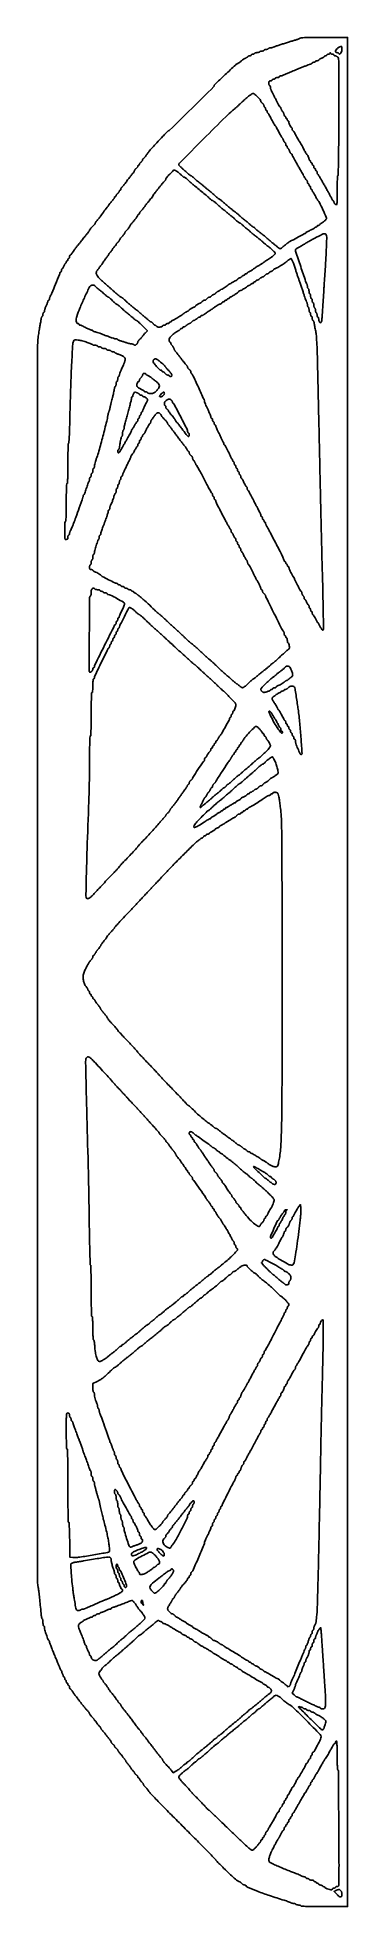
# Model space of a CAD drawing. Extents: x 57 to 443, y 375 to 2700.
import ezdxf

# ---------------------------------------------------------------- set-up
doc = ezdxf.new("R2010")
doc.units = 0

msp = doc.modelspace()

# ---------------------------------------------------------------- linework, layer by layer
for points in [[(384.45, 2699.204141, -0.062002), (383.870773, 2698.830016, -0.012486), (382.750938, 2698.323637, -0.013007), (381.409614, 2697.797684, -0.011832), (380, 2697.324267, -0.000046), (377.956803, 2696.691659, -0.000008), (374.003125, 2695.468003, -0.000008), (369.350911, 2694.028314, -0.000007), (364.5, 2692.527304, 0.002602), (359.777086, 2691.039007, 0.003495), (355.514923, 2689.638551, 0.002415), (351.956878, 2688.422674, 0.036847), (350.763569, 2687.907178, -0.037272), (349.956782, 2687.559466, -0.022857), (348.963065, 2687.266484, -0.022861), (347.947197, 2687.065533, -0.037412), (347.072586, 2687, 0.046572), (346.279081, 2686.925928, 0.046179), (345.510636, 2686.70625, 0.050144), (344.876896, 2686.383579, 0.111983), (344.5, 2686, -0.130646), (344.093337, 2685.615492, -0.045439), (343.346475, 2685.29375, -0.041396), (342.42066, 2685.073842, -0.037634), (341.440983, 2685, 0.039081), (340.50628, 2684.92683, 0.058208), (339.717039, 2684.70625, 0.076538), (339.179376, 2684.382793, 0.222681), (339, 2684, -0.222681), (338.820624, 2683.617207, -0.076538), (338.282961, 2683.29375, -0.058208), (337.49372, 2683.07317, -0.039081), (336.559017, 2683, 0.037634), (335.57934, 2682.926158, 0.041396), (334.653525, 2682.70625, 0.045439), (333.906663, 2682.384508, 0.130646), (333.5, 2682, -0.146547), (333.065839, 2681.614422, -0.040338), (332.1996, 2681.29375, -0.037109), (331.112115, 2681.073612, -0.031397), (329.940983, 2681, 0.032276), (328.81438, 2680.9272, 0.049716), (327.863914, 2680.70625, 0.064068), (327.206632, 2680.384097, 0.251914), (327, 2680, -0.191087), (326.848523, 2679.618118, -0.088204), (326.4125, 2679.29375, -0.068025), (325.765418, 2679.073693, -0.048028), (325, 2679, 0.048028), (324.234582, 2678.926307, 0.068025), (323.5875, 2678.70625, 0.088204), (323.151477, 2678.381882, 0.191087), (323, 2678, -0.191087), (322.848523, 2677.618118, -0.088204), (322.4125, 2677.29375, -0.068025), (321.765418, 2677.073693, -0.048028), (321, 2677, 0.035971), (320.234019, 2676.944823, 0.054436), (319.5875, 2676.777958, 0.071241), (319.144446, 2676.533846, 0.235453), (319, 2676.244111, -0.211854), (318.83762, 2675.878075, -0.029351), (318.173928, 2675.34461, -0.029431), (317.264949, 2674.775341, -0.02099), (316.187841, 2674.24344, 0.024017), (314.963027, 2673.629354, 0.015509), (313.604879, 2672.808239, 0.015595), (312.324204, 2671.92078, 0.02822), (311.343768, 2671.105642, -0.02434), (310.356639, 2670.271907, -0.01265), (309.050921, 2669.32511, -0.012549), (307.65801, 2668.418499, -0.018663), (306.391655, 2667.702533, 0.068989), (303.3602, 2665.561112, 0.001646), (290.753028, 2653.672791, 0.000665), (277.563239, 2641.119401, 0.204998), (277, 2639.803362, -0.200578), (276.542549, 2638.70891, -0.000099), (249.047539, 2611.574739, -0.0001), (221.547684, 2584.457334, -0.197041), (220.432238, 2584, 0.196981), (219.740481, 2583.716473, 0.004412), (217.15377, 2581.122566, 0.005462), (213.185799, 2576.983212, 0.000865), (205.5, 2568.759631, 0.002276), (199.911792, 2562.704622, 0.01011), (196.717077, 2559.066212, 0.01542), (194.370141, 2556.1008, 0.01202), (192, 2552.742795, -0.012854), (190.9877, 2551.313639, -0.01849), (190.014062, 2550.107091, -0.014495), (189.161014, 2549.182058, -0.199526), (188.75, 2549.006833, 0.165979), (188.46385, 2548.906233, 0.094231), (188.220313, 2548.62623, 0.075548), (188.055668, 2548.210569, 0.056644), (188, 2547.720759, -0.115942), (187.860855, 2547.128761, -0.043072), (187.4125, 2546.393849, -0.039803), (186.765268, 2545.646083, -0.038332), (186, 2545, 0.038332), (185.234732, 2544.353917, 0.039803), (184.5875, 2543.606151, 0.043072), (184.139145, 2542.871239, 0.115942), (184, 2542.279241, -0.07663), (183.924656, 2541.790518, -0.089631), (183.70625, 2541.375777, -0.10076), (183.381366, 2541.098521, -0.127083), (183, 2541, 0.127083), (182.618634, 2540.901479, 0.10076), (182.29375, 2540.624223, 0.089631), (182.075344, 2540.209482, 0.07663), (182, 2539.720759, -0.115942), (181.860855, 2539.128761, -0.043072), (181.4125, 2538.393849, -0.039803), (180.765268, 2537.646083, -0.038332), (180, 2537, 0.031071), (179.234466, 2536.372484, 0.035326), (178.587141, 2535.679588, 0.03795), (178.13262, 2535.022185, 0.13274), (177.998779, 2534.529241, -0.120402), (177.858792, 2533.959271, -0.017831), (177.269671, 2532.921089, -0.019227), (176.467756, 2531.724059, -0.015481), (175.518426, 2530.5, 0.001368), (173.028328, 2527.469887, 0.005969), (171.581022, 2525.655066, 0.004852), (170.050506, 2523.648312, 0.000693), (166.958816, 2519.5, -0.005019), (165.195977, 2517.176916, -0.007277), (163.589465, 2515.164583, -0.004062), (162.200967, 2513.504009, -0.112483), (161.75, 2513.166667, 0.12921), (161.462547, 2512.936478, 0.058488), (161.220313, 2512.515104, 0.052342), (161.055626, 2511.983289, 0.048968), (161, 2511.416667, -0.068857), (160.925077, 2510.8752, -0.085122), (160.70625, 2510.416146, -0.099913), (160.381338, 2510.109202, -0.140362), (160, 2510, 0.127083), (159.618634, 2509.901479, 0.10076), (159.29375, 2509.624223, 0.089631), (159.075344, 2509.209482, 0.07663), (159, 2508.720759, -0.115942), (158.860855, 2508.128761, -0.043072), (158.4125, 2507.393849, -0.039803), (157.765268, 2506.646083, -0.038332), (157, 2506, 0.038332), (156.234732, 2505.353917, 0.039803), (155.5875, 2504.606151, 0.043072), (155.139145, 2503.871239, 0.115942), (155, 2503.279241, -0.07663), (154.924656, 2502.790518, -0.089631), (154.70625, 2502.375777, -0.10076), (154.381366, 2502.098521, -0.127083), (154, 2502, 0.102684), (153.618413, 2501.920799, 0.098731), (153.29375, 2501.695753, 0.097045), (153.07621, 2501.359597, 0.095508), (153, 2500.964267, -0.115842), (152.873526, 2500.425704, -0.024807), (152.400768, 2499.582339, -0.024668), (151.740955, 2498.637981, -0.021321), (150.960062, 2497.714267, 0.02026), (148.427122, 2494.73092, 0.003342), (143.815432, 2488.748531, 0.003864), (139.19849, 2482.577399, 0.011179), (136.13198, 2478.210695, -0.01271), (135.051614, 2476.682228, -0.008875), (133.75986, 2475.012528, -0.00896), (132.463521, 2473.454999, -0.018339), (131.38198, 2472.291071, 0.01783), (130.469944, 2471.31156, 0.022336), (129.699707, 2470.338192, 0.021286), (129.137073, 2469.483522, 0.135731), (129, 2468.987879, -0.155132), (128.831253, 2468.457087, -0.013501), (127.971875, 2467.309148, -0.016731), (126.840609, 2465.974429, -0.012215), (125.5, 2464.566667, 0.010389), (124.159118, 2463.168873, 0.014646), (123.027766, 2461.864687, 0.010768), (122.153232, 2460.746499, 0.161543), (121.998779, 2460.283333, -0.130992), (121.879523, 2459.838727, -0.015513), (121.337337, 2458.961471, -0.017689), (120.610036, 2457.942672, -0.013646), (119.748779, 2456.883377, 0.005735), (118.708706, 2455.64471, 0.002905), (117.426204, 2454.062596, 0.002885), (116.120986, 2452.413788, 0.004299), (115, 2450.955126, -0.003864), (113.196688, 2448.604373, -0.00255), (111.089038, 2445.928681, -0.002428), (108.815587, 2443.100885, -0.002401), (106.506336, 2440.284704, 0.0061), (105.10765, 2438.553007, 0.008922), (103.922637, 2436.992166, 0.007597), (102.664033, 2435.215463, 0.003075), (101, 2432.756833, -0.012837), (99.987699, 2431.322294, -0.018478), (99.014062, 2430.111214, -0.014468), (98.160879, 2429.182478, -0.200038), (97.75, 2429.006833, 0.235264), (97.462439, 2428.860315, 0.070061), (97.220313, 2428.414507, 0.05381), (97.05475, 2427.766477, 0.03567), (97, 2427, -0.048028), (96.926307, 2426.234582, -0.068025), (96.70625, 2425.5875, -0.088204), (96.381882, 2425.151477, -0.191087), (96, 2425, 0.148195), (95.618646, 2424.884432, 0.098894), (95.29375, 2424.559375, 0.082425), (95.074694, 2424.073457, 0.064853), (95, 2423.5, -0.064853), (94.925306, 2422.926543, -0.082425), (94.70625, 2422.440625, -0.098894), (94.381354, 2422.115568, -0.148195), (94, 2422, 0.148195), (93.618646, 2421.884432, 0.098894), (93.29375, 2421.559375, 0.082425), (93.074694, 2421.073457, 0.064853), (93, 2420.5, -0.052256), (92.939855, 2419.92609, -0.072132), (92.761077, 2419.440625, -0.092083), (92.497061, 2419.114479, -0.178521), (92.186646, 2419, 0.231074), (91.793919, 2418.808264, 0.026011), (91.208811, 2417.971875, 0.027303), (90.585268, 2416.840808, 0.018834), (90, 2415.5, -0.018834), (89.414732, 2414.159192, -0.027303), (88.791189, 2413.028125, -0.026011), (88.206081, 2412.191736, -0.231074), (87.813354, 2412, 0.223848), (87.501972, 2411.853242, 0.076066), (87.238923, 2411.4125, 0.057859), (87.059499, 2410.765855, 0.038787), (87, 2410, -0.048028), (86.926307, 2409.234582, -0.068025), (86.70625, 2408.5875, -0.088204), (86.381882, 2408.151477, -0.191087), (86, 2408, 0.122587), (85.618609, 2407.905066, 0.100764), (85.29375, 2407.637622, 0.091114), (85.075496, 2407.237594, 0.0796), (85, 2406.766373, -0.097838), (84.682028, 2405.15693, -0.000794), (79.713931, 2393.128839, -0.002232), (75.028687, 2381.977347, -0.026445), (72.966666, 2377.763569, 0.031354), (72.596495, 2376.987936, 0.023378), (72.283958, 2376.092603, 0.023818), (72.068447, 2375.217543, 0.0485), (72, 2374.513569, -0.064244), (71.925341, 2373.934903, -0.081991), (71.70625, 2373.444611, -0.098698), (71.381359, 2373.116595, -0.149454), (71, 2373, 0.130303), (70.618647, 2372.898901, 0.100665), (70.29375, 2372.61455, 0.088552), (70.075238, 2372.18919, 0.074616), (70, 2371.687829, -0.075794), (69.886153, 2370.941119, -0.012255), (69.4125, 2369.545124, -0.013285), (68.765714, 2367.917199, -0.011331), (68, 2366.236136, 0.017278), (67.234445, 2364.50102, 0.01709), (66.5875, 2362.710907, 0.017226), (66.129794, 2361.108138, 0.061005), (66, 2360.048306, -0.046853), (65.926377, 2359.264343, -0.066823), (65.70625, 2358.60169, -0.086952), (65.381966, 2358.154712, -0.194833), (65, 2358, 0.226478), (64.617064, 2357.817169, 0.074992), (64.29375, 2357.265625, 0.057076), (64.073116, 2356.457356, 0.038131), (64, 2355.5, -0.034023), (63.934765, 2354.542417, -0.05198), (63.737104, 2353.734375, -0.067578), (63.448427, 2353.178146, -0.243954), (63.105035, 2353, 0.271017), (62.724438, 2352.777349, 0.035862), (62.310166, 2351.898438, 0.033562), (61.933161, 2350.686856, 0.021964), (61.655857, 2349.25, -0.005403), (61.366429, 2347.427991, -0.002278), (60.939948, 2344.985938, -0.002253), (60.460513, 2342.380209, -0.002937), (59.996981, 2340, 0.009281), (59.512207, 2337.330627, 0.00403), (58.962374, 2333.765625, 0.003987), (58.438486, 2329.965314, 0.005291), (58.026143, 2326.5, 0.026974), (57.051506, 2308.440691, 0.000008), (57.077585, 1547.715496, 0.000005), (57.123212, 784.070736, 0.04049), (58.103163, 772, -0.009303), (58.906325, 766.435137, -0.00385), (59.794355, 758.881894, -0.003417), (60.719334, 749.889105, -0.002396), (61.643226, 739.75, 0.012241), (61.930484, 737.16238, 0.019836), (62.315195, 734.982813, 0.014674), (62.737455, 733.284702, 0.336316), (63.112847, 733, -0.323974), (63.458835, 732.749527, -0.030742), (63.739399, 731.678125, -0.030114), (63.935952, 730.224916, -0.018559), (64, 728.5, 0.020945), (64.072283, 726.775243, 0.033738), (64.29375, 725.321875, 0.036969), (64.611488, 724.267028, 0.31052), (65, 724, -0.200167), (65.382096, 723.84065, -0.085102), (65.70625, 723.377623, -0.06513), (65.926473, 722.69227, -0.045239), (66, 721.881271, 0.071463), (66.406148, 719.05411, 0.009237), (68.238283, 713.210903, 0.00499), (70.326289, 707.160292, 0.205642), (71.24806, 706.166667, -0.123835), (71.53612, 705.941397, -0.059728), (71.779118, 705.537284, -0.053838), (71.944167, 705.029896, -0.051777), (72, 704.492174, 0.088728), (72.167634, 703.554955, 0.0024), (73.639319, 699.630612, 0.004915), (75.442281, 695.028813, 0.00334), (77.580659, 689.825507, -0.000356), (79.774913, 684.57558, -0.000481), (81.750345, 679.826868, -0.000322), (83.402365, 675.837534, -0.005316), (83.938664, 674.5, 0.011887), (84.376418, 673.448459, 0.003251), (85.116876, 671.811303, 0.003285), (85.980936, 669.965502, 0.003417), (86.858005, 668.155499, -0.011704), (87.678073, 666.389119, -0.013663), (88.370789, 664.67433, -0.012676), (88.877275, 663.201631, -0.076623), (89, 662.405499, 0.069431), (89.074955, 661.868319, 0.085487), (89.29375, 661.412865, 0.100023), (89.618662, 661.108342, 0.139299), (90, 661, -0.191087), (90.381882, 660.848523, -0.088204), (90.70625, 660.4125, -0.068025), (90.926307, 659.765418, -0.048028), (91, 659, 0.048028), (91.073693, 658.234582, 0.068025), (91.29375, 657.5875, 0.088204), (91.618118, 657.151477, 0.191087), (92, 657, -0.191087), (92.381882, 656.848523, -0.088204), (92.70625, 656.4125, -0.068025), (92.926307, 655.765418, -0.048028), (93, 655, 0.048028), (93.073693, 654.234582, 0.068025), (93.29375, 653.5875, 0.088204), (93.618118, 653.151477, 0.191087), (94, 653, -0.148195), (94.381354, 652.884432, -0.098894), (94.70625, 652.559375, -0.082425), (94.925306, 652.073457, -0.064853), (95, 651.5, 0.064853), (95.074694, 650.926543, 0.082425), (95.29375, 650.440625, 0.098894), (95.618646, 650.115568, 0.148195), (96, 650, -0.191087), (96.381882, 649.848523, -0.088204), (96.70625, 649.4125, -0.068025), (96.926307, 648.765418, -0.048028), (97, 648, 0.037366), (97.057318, 647.234081, 0.056151), (97.230415, 646.5875, 0.0737), (97.483924, 646.145656, 0.229603), (97.784392, 646, -0.189059), (98.182309, 645.843963, -0.025852), (98.816454, 645.192187, -0.02675), (99.515719, 644.3032, -0.019661), (100.196305, 643.25, 0.011109), (100.952865, 642.034113, 0.007037), (101.885679, 640.649618, 0.007067), (102.840667, 639.315045, 0.012946), (103.661912, 638.259338, -0.006384), (104.675932, 636.990534, -0.001315), (106.428812, 634.726612, -0.001383), (108.450949, 632.085617, -0.001301), (110.5, 629.379498, 0.006128), (112.652564, 626.592979, 0.005246), (114.985938, 623.710385, 0.00529), (117.16171, 621.135373, 0.015021), (118.75, 619.403493, -0.01567), (119.994532, 618.042909, -0.020195), (121.045313, 616.714298, -0.018403), (121.821998, 615.559235, -0.139691), (122, 614.934543, 0.141284), (122.173816, 614.33169, 0.022509), (122.88125, 613.31177, 0.023407), (123.851328, 612.155942, 0.018599), (125, 611, -0.018062), (126.148707, 609.846499, -0.022916), (127.11875, 608.698022, -0.021819), (127.828188, 607.687098, -0.143035), (128, 607.09879, 0.089824), (128.075976, 606.679287, 0.095294), (128.29375, 606.32277, 0.099782), (128.618491, 606.084236, 0.109085), (129, 606, -0.104567), (129.381563, 605.91932, -0.099082), (129.70625, 605.690319, -0.096551), (129.923859, 605.348188, -0.093772), (130, 604.945766, 0.136615), (130.163056, 604.360129, 0.017712), (130.879891, 603.262457, 0.019575), (131.848342, 601.996637, 0.015205), (132.995373, 600.695766, -0.008603), (134.143299, 599.428015, -0.012354), (135.112214, 598.26339, -0.008211), (135.873789, 597.267381, -0.158463), (135.995373, 596.90301, 0.138835), (136.097462, 596.55281, 0.012229), (136.611208, 595.775501, 0.015271), (137.286283, 594.866941, 0.011296), (138.085337, 593.90301, -0.004922), (139.039588, 592.781271, -0.002656), (140.193976, 591.381836, -0.002645), (141.355033, 589.943522, -0.00416), (142.335337, 588.69473, 0.002989), (143.326856, 587.42554, 0.001767), (144.524709, 585.921931, 0.001767), (145.731155, 584.429306, 0.003033), (146.748779, 583.19473, -0.017219), (147.609827, 582.087562, -0.020769), (148.337337, 580.989237, -0.019917), (148.866656, 580.028717, -0.116182), (148.998779, 579.470759, 0.13274), (149.13262, 578.977815, 0.03795), (149.587141, 578.320412, 0.035326), (150.234466, 577.627516, 0.031071), (151, 577, -0.031954), (151.765419, 576.370316, -0.035955), (152.4125, 575.670999, -0.038722), (152.86577, 575.004653, -0.13072), (153, 574.5, 0.13072), (153.13423, 573.995347, 0.038722), (153.5875, 573.329001, 0.035955), (154.234581, 572.629684, 0.031954), (155, 572, -0.025835), (155.765618, 571.385695, -0.031392), (156.4125, 570.732043, -0.032845), (156.873108, 570.128354, -0.147581), (157, 569.707812, 0.101072), (157.084336, 569.294867, 0.032773), (157.367187, 568.735877, 0.031141), (157.771623, 568.139898, 0.030396), (158.25, 567.593655, -0.018617), (158.864854, 566.924054, -0.006112), (159.720312, 565.894598, -0.006079), (160.64261, 564.727975, -0.006842), (161.5, 563.58389, 0.004724), (162.393358, 562.381232, 0.00326), (163.426562, 561.035737, 0.003287), (164.43712, 559.75481, 0.006716), (165.25, 558.765797, -0.016222), (165.920043, 557.918229, -0.020002), (166.485937, 557.084839, -0.018791), (166.900135, 556.359635, -0.120923), (167, 555.952746, 0.152182), (167.136571, 555.514428, 0.011281), (167.88125, 554.485867, 0.014844), (168.850827, 553.284179, 0.010694), (170, 552, -0.012224), (171.149038, 550.708038, -0.016535), (172.11875, 549.482539, -0.01353), (172.852977, 548.430398, -0.146591), (173, 547.939699, 0.142796), (173.136376, 547.471915, 0.018485), (173.734375, 546.605866, 0.020338), (174.542651, 545.610324, 0.015695), (175.5, 544.590909, -0.015258), (176.457376, 543.573251, -0.019909), (177.265625, 542.58303, -0.017884), (177.865346, 541.723098, -0.144293), (178, 541.266214, 0.149917), (178.125708, 540.856376, 0.031972), (178.5875, 540.260327, 0.030751), (179.234354, 539.612388, 0.025063), (180, 539, -0.038332), (180.765268, 538.353917, -0.039803), (181.4125, 537.606151, -0.043072), (181.860855, 536.871239, -0.115942), (182, 536.279241, 0.07663), (182.075344, 535.790518, 0.089631), (182.29375, 535.375777, 0.10076), (182.618634, 535.098521, 0.127083), (183, 535, -0.103674), (183.381574, 534.920022, -0.09892), (183.70625, 534.692898, -0.096788), (183.923826, 534.353602, -0.094588), (184, 533.954545, 0.131281), (184.148092, 533.400238, 0.023009), (184.734375, 532.481818, 0.023573), (185.542851, 531.442894, 0.019243), (186.5, 530.409091, -0.016788), (187.457284, 529.385273, -0.02138), (188.265625, 528.37642, -0.019947), (188.859613, 527.49475, -0.139131), (189, 527, 0.131914), (189.130913, 526.512429, 0.021636), (189.660937, 525.681667, 0.022517), (190.388528, 524.73675, 0.01818), (191.25, 523.788652, -0.015144), (192.317155, 522.628419, -0.006171), (193.700271, 520.989682, -0.006099), (195.144575, 519.190687, -0.007741), (196.431775, 517.493198, 0.033989), (198.749326, 514.748724, 0.000843), (210.198944, 502.962124, 0.001816), (223.711712, 489.198857, 0.001235), (239.181775, 473.63318, -0.000814), (254.448824, 458.297625, -0.001341), (267.303396, 445.273587, -0.000103), (278.803225, 433.554686, -0.196408), (279, 433.073077, 0.201026), (279.371, 432.187603, 0.000564), (288.725479, 423.004762, 0.003629), (297.360824, 414.668902, 0.011407), (303.323207, 409.25, 0.015184), (304.848039, 408.005531, 0.019207), (306.333376, 406.954688, 0.017557), (307.620095, 406.179523, 0.127458), (308.3129, 406, -0.118012), (308.891674, 405.861467, -0.042518), (309.616038, 405.4125, -0.039277), (310.35642, 404.765287, -0.037369), (311, 404, 0.049967), (311.67703, 403.234851, 0.044795), (312.516245, 402.5875, 0.047473), (313.383383, 402.144143, 0.094722), (314.137426, 402, -0.041312), (314.810959, 401.944255, -0.047729), (315.433077, 401.7784, -0.054059), (315.918976, 401.535275, -0.146735), (316.166667, 401.245617, 0.193599), (318.439279, 399.03193, 0.006017), (330.771909, 394.138062, 0.010759), (345.95266, 388.696014, 0.006662), (364, 382.927447, -0.005987), (366.941989, 381.991458, -0.008102), (369.575937, 381.070981, -0.005756), (371.750727, 380.242649, -0.084352), (372.45, 379.819927, 0.083588), (372.969902, 379.50456, 0.031749), (373.779226, 379.240854, 0.030362), (374.71333, 379.060428, 0.032536), (375.640983, 379, -0.040867), (376.544102, 378.926061, -0.0433), (377.405225, 378.70625, -0.047457), (378.105214, 378.384107, -0.123387), (378.5, 378, 0.146547), (378.934161, 377.614422, 0.040338), (379.8004, 377.29375, 0.037109), (380.887885, 377.073612, 0.031397), (382.059017, 377, -0.032276), (383.18562, 376.9272, -0.049716), (384.136086, 376.70625, -0.064068), (384.793368, 376.384097, -0.251914), (385, 376, 0.40177), (385.449709, 375.530681, 0.00205), (392.5, 375.258621, 0.006214), (401.508787, 375.060031, 0.002403), (414, 375), (443, 375), (443, 1537.5), (443, 2700), (414.2, 2700, 0.002585), (403.091475, 2699.942578, 0.004102), (393.580937, 2699.766217, 0.001047), (385.297817, 2699.527271, 0.16816)], [(424.083333, 2679, -0.050201), (424.816758, 2678.926177, -0.070178), (425.436979, 2678.70625, -0.090315), (425.854207, 2678.38175, -0.184457), (426, 2678, 0.154765), (426.120948, 2677.618614, 0.09778), (426.461607, 2677.29375, 0.080164), (426.97055, 2677.074515, 0.061768), (427.571429, 2677, -0.080782), (428.291653, 2676.882873, -0.037725), (429.165699, 2676.515551, -0.036104), (430.045033, 2675.981935, -0.041972), (430.792045, 2675.350813, -0.187946), (431.817683, 2673.015592, -0.00606), (432.133415, 2662.550806, -0.005085), (432.274551, 2644.622706, -0.000491), (432.131806, 2601.100813, -0.001057), (431.946236, 2571.995355, -0.002061), (431.653479, 2548.783787, -0.000201), (431.30972, 2528.7263, -0.310037), (430.91119, 2528.166667, 0.298438), (430.542213, 2527.671143, 0.002529), (430.267365, 2522.673955, 0.007722), (430.065553, 2516.816997, 0.00475), (430, 2509.916667, -0.002187), (429.969946, 2503.04654, -0.003647), (429.87715, 2497.263021, -0.000536), (429.752728, 2492.166639, -0.40677), (429.581787, 2492, -0.095369), (428.288682, 2492.248908, -0.083747), (427.113076, 2492.965527, -0.088426), (426.288421, 2493.985576, -0.126538), (426, 2495.106989, 0.050854), (425.926137, 2495.831332, 0.070807), (425.70625, 2496.443928, 0.0909), (425.381715, 2496.855843, 0.182536), (425, 2497, -0.08589), (424.618143, 2497.066083, -0.093849), (424.29375, 2497.256092, -0.100319), (424.076787, 2497.539246, -0.11395), (424, 2497.871803, 0.119527), (423.852704, 2498.479161, 0.002261), (422.336307, 2501.389234, 0.005371), (420.506832, 2504.77307, 0.003553), (418.336366, 2508.621803, -0.000862), (415.946371, 2512.807001, -0.000742), (413.448485, 2517.213905, -0.000747), (411.194169, 2521.218854, -0.002163), (409.64996, 2524, 0.008185), (408.432764, 2526.131304, 0.011619), (407.276134, 2527.982292, 0.007801), (406.258269, 2529.478609, 0.143218), (405.813594, 2529.833333, -0.156097), (405.501053, 2530.095803, -0.053951), (405.238993, 2530.631771, -0.047257), (405.060042, 2531.325289, -0.039541), (405, 2532.083333, 0.050201), (404.926177, 2532.816758, 0.070178), (404.70625, 2533.436979, 0.090315), (404.38175, 2533.854207, 0.184457), (404, 2534, -0.148195), (403.618646, 2534.115568, -0.098894), (403.29375, 2534.440625, -0.082425), (403.074694, 2534.926543, -0.064853), (403, 2535.5, 0.064853), (402.925306, 2536.073457, 0.082425), (402.70625, 2536.559375, 0.098894), (402.381354, 2536.884432, 0.148195), (402, 2537, -0.191087), (401.618118, 2537.151477, -0.088204), (401.29375, 2537.5875, -0.068025), (401.073693, 2538.234582, -0.048028), (401, 2539, 0.048028), (400.926307, 2539.765418, 0.068025), (400.70625, 2540.4125, 0.088204), (400.381882, 2540.848523, 0.191087), (400, 2541, -0.148195), (399.618646, 2541.115568, -0.098894), (399.29375, 2541.440625, -0.082425), (399.074694, 2541.926543, -0.064853), (399, 2542.5, 0.064853), (398.925306, 2543.073457, 0.082425), (398.70625, 2543.559375, 0.098894), (398.381354, 2543.884432, 0.148195), (398, 2544, -0.148195), (397.618646, 2544.115568, -0.098894), (397.29375, 2544.440625, -0.082425), (397.074694, 2544.926543, -0.064853), (397, 2545.5, 0.064853), (396.925306, 2546.073457, 0.082425), (396.70625, 2546.559375, 0.098894), (396.381354, 2546.884432, 0.148195), (396, 2547, -0.149454), (395.618641, 2547.116595, -0.098698), (395.29375, 2547.444611, -0.081991), (395.074659, 2547.934903, -0.064244), (395, 2548.513569, 0.088045), (394.752629, 2549.907478, 0.024312), (393.883098, 2551.964755, 0.024357), (392.817123, 2553.92903, 0.087037), (391.878668, 2555, -0.088661), (391.524684, 2555.406606, -0.004234), (390.607306, 2556.96875, -0.006825), (389.554098, 2558.856609, -0.004852), (388.423134, 2561, 0.006512), (387.110111, 2563.468538, 0.003961), (385.497393, 2566.353125, 0.003969), (383.852493, 2569.188738, 0.007001), (382.443108, 2571.5, -0.00719), (381.109646, 2573.688614, -0.005403), (379.703611, 2576.132812, -0.005464), (378.430701, 2578.46124, -0.012497), (377.534701, 2580.25, 0.018072), (376.795002, 2581.686507, 0.025827), (376.029596, 2582.898438, 0.024039), (375.327318, 2583.797706, 0.2183), (374.886059, 2584, -0.210216), (374.54725, 2584.149031, -0.081419), (374.26028, 2584.5875, -0.061996), (374.065, 2585.234311, -0.042369), (374, 2586, 0.035668), (373.945248, 2586.766546, 0.053772), (373.779688, 2587.414792, 0.069969), (373.537567, 2587.860952, 0.235061), (373.25, 2588.007802, -0.262796), (372.473759, 2588.456765, -0.020084), (371.288226, 2590.667192, -0.026575), (370.291272, 2593.031837, -0.08668), (370, 2594.699365, 0.07531), (369.924725, 2595.196298, 0.08893), (369.70625, 2595.617938, 0.100706), (369.381357, 2595.899802, 0.129178), (369, 2596, -0.148195), (368.618646, 2596.115568, -0.098894), (368.29375, 2596.440625, -0.082425), (368.074694, 2596.926543, -0.064853), (368, 2597.5, 0.064853), (367.925306, 2598.073457, 0.082425), (367.70625, 2598.559375, 0.098894), (367.381354, 2598.884432, 0.148195), (367, 2599, -0.148195), (366.618646, 2599.115568, -0.098894), (366.29375, 2599.440625, -0.082425), (366.074694, 2599.926543, -0.064853), (366, 2600.5, 0.064853), (365.925306, 2601.073457, 0.082425), (365.70625, 2601.559375, 0.098894), (365.381354, 2601.884432, 0.148195), (365, 2602, -0.169492), (364.616703, 2602.133774, -0.092901), (364.287218, 2602.514062, -0.074062), (364.060409, 2603.080574, -0.05512), (363.977764, 2603.75, 0.077348), (363.835305, 2604.594618, 0.028525), (363.387624, 2605.720313, 0.027456), (362.750077, 2606.914302, 0.029622), (362, 2608, -0.020073), (361.249819, 2609.042719, -0.022218), (360.612376, 2610.108333, -0.022286), (360.153356, 2611.058342, -0.096921), (360.022236, 2611.666667, 0.064155), (359.952412, 2612.137609, 0.05949), (359.764854, 2612.588542, 0.063566), (359.493674, 2612.95279, 0.105117), (359.177268, 2613.166667, -0.164548), (358.712588, 2613.566976, -0.003561), (357.186853, 2616.192708, -0.007776), (355.454964, 2619.335143, -0.005123), (353.556713, 2623, 0.000019), (351.655032, 2626.765089, 0.000025), (349.909912, 2630.219452, 0.000019), (348.446731, 2633.115107, 0.000222), (347.879444, 2634.236431, -0.037388), (347.542296, 2635.047239, -0.022246), (347.258337, 2636.054272, -0.022194), (347.063636, 2637.089087, -0.035414), (347, 2637.986431, 0.047692), (346.926327, 2638.757059, 0.067684), (346.70625, 2639.408514, 0.087854), (346.381905, 2639.84761, 0.192146), (346, 2640, -0.254951), (345.615738, 2640.209557, -0.06271), (345.29375, 2640.88125, -0.048861), (345.072766, 2641.850749, -0.031626), (345, 2643, -0.030703), (345.092253, 2644.500917, -0.116834), (345.416667, 2645.375, -0.166173), (346.024683, 2645.840542, -0.081208), (347, 2646, 0.048028), (347.765418, 2646.073693, 0.068025), (348.4125, 2646.29375, 0.088204), (348.848523, 2646.618118, 0.191087), (349, 2647, -0.191087), (349.151477, 2647.381882, -0.088204), (349.5875, 2647.70625, -0.068025), (350.234582, 2647.926307, -0.048028), (351, 2648, 0.048028), (351.765418, 2648.073693, 0.068025), (352.4125, 2648.29375, 0.088204), (352.848523, 2648.618118, 0.191087), (353, 2649, -0.226478), (353.182831, 2649.382936, -0.074992), (353.734375, 2649.70625, -0.057076), (354.542644, 2649.926884, -0.038131), (355.5, 2650, 0.038131), (356.457356, 2650.073116, 0.057076), (357.265625, 2650.29375, 0.074992), (357.817169, 2650.617064, 0.226478), (358, 2651, -0.1457), (358.113535, 2651.381346, -0.099257), (358.432767, 2651.70625, -0.083285), (358.910062, 2651.925235, -0.066087), (359.473249, 2652, 0.071505), (360.317326, 2652.121332, 0.011315), (361.916901, 2652.630483, 0.012354), (363.786402, 2653.324582, 0.010522), (365.723249, 2654.146325, -0.001527), (367.698724, 2655.026718, -0.001516), (369.684329, 2655.89718, -0.001485), (371.425368, 2656.648003, -0.005914), (372.5, 2657.092695, 0.002356), (373.766846, 2657.6064, 0.000225), (376.85, 2658.875188, 0.000287), (380.524298, 2660.391649, 0.000226), (384.5, 2662.037288, -0.003188), (388.493893, 2663.662818, -0.003981), (392.223437, 2665.118788, -0.003232), (395.369044, 2666.29479, -0.030458), (396.75, 2666.707495, 0.035051), (397.611384, 2666.973559, 0.047497), (398.339063, 2667.338247, 0.05654), (398.844229, 2667.740498, 0.198905), (399, 2668.116577, -0.21069), (399.14896, 2668.45439, -0.081239), (399.5875, 2668.740495, -0.06185), (400.234305, 2668.9352, -0.042239), (401, 2669, 0.048028), (401.765418, 2669.073693, 0.068025), (402.4125, 2669.29375, 0.088204), (402.848523, 2669.618118, 0.191087), (403, 2670, -0.191087), (403.151477, 2670.381882, -0.088204), (403.5875, 2670.70625, -0.068025), (404.234582, 2670.926307, -0.048028), (405, 2671, 0.038787), (405.765855, 2671.059499, 0.057859), (406.4125, 2671.238923, 0.076066), (406.853242, 2671.501972, 0.223848), (407, 2671.813354, -0.231074), (407.191736, 2672.206081, -0.026011), (408.028125, 2672.791189, -0.027303), (409.159192, 2673.414732, -0.018834), (410.5, 2674, 0.018834), (411.840808, 2674.585268, 0.027303), (412.971875, 2675.208811, 0.026011), (413.808264, 2675.793919, 0.231074), (414, 2676.186646, -0.178521), (414.114479, 2676.497061, -0.092083), (414.440625, 2676.761077, -0.072132), (414.92609, 2676.939855, -0.052256), (415.5, 2677, 0.064853), (416.073457, 2677.074694, 0.082425), (416.559375, 2677.29375, 0.098894), (416.884432, 2677.618646, 0.148195), (417, 2678, -0.191087), (417.151477, 2678.381882, -0.088204), (417.5875, 2678.70625, -0.068025), (418.234582, 2678.926307, -0.048028), (419, 2679, 0.060192), (419.770655, 2679.093111, 0.075361), (420.435691, 2679.367188, 0.090607), (420.896341, 2679.772899, 0.152397), (421.078947, 2680.25, -0.011437), (421.135242, 2680.903389, -0.382689), (421.242982, 2681, -0.295955), (421.382013, 2680.909806, -0.009076), (421.662281, 2680.25, 0.113869), (421.996792, 2679.771682, 0.064373), (422.581524, 2679.367188, 0.059088), (423.312853, 2679.09311, 0.060204)], [(436, 2685.428571, -0.075149), (435.598696, 2682.773598, -0.071294), (434.428486, 2680.30318, -0.160244), (433.173352, 2679.312292, -0.42266), (432.247024, 2679.758929, 0.121809), (431.946624, 2680.23366, 0.068818), (431.391834, 2680.635435, 0.062145), (430.680372, 2680.907488, 0.060348), (429.916667, 2681, -0.229111), (428.347119, 2681.759046, -0.264343), (428.096656, 2683.382871, -0.115261), (429.64302, 2685.675825, -0.056136), (432.5, 2687.784364, -0.026744), (434.491336, 2688.796316, -0.257773), (435.404024, 2688.715911, -0.227124), (435.895724, 2687.879965, -0.021259)], [(335, 2620.561685, 0.126292), (335.135839, 2620.032465, 0.040116), (335.5875, 2619.347121, 0.037127), (336.234629, 2618.634262, 0.03375), (337, 2618, -0.052224), (337.765149, 2617.316802, -0.045499), (338.4125, 2616.459276, -0.047927), (338.855253, 2615.565449, -0.091287), (339, 2614.779241, 0.054248), (339.074067, 2614.098578, 0.073949), (339.29375, 2613.522652, 0.093597), (339.618433, 2613.136147, 0.173062), (340, 2613, -0.191087), (340.381882, 2612.848523, -0.088204), (340.70625, 2612.4125, -0.068025), (340.926307, 2611.765418, -0.048028), (341, 2611, 0.048028), (341.073693, 2610.234582, 0.068025), (341.29375, 2609.5875, 0.088204), (341.618118, 2609.151477, 0.191087), (342, 2609, -0.140362), (342.381338, 2608.890798, -0.099913), (342.70625, 2608.583854, -0.085122), (342.925077, 2608.1248, -0.068857), (343, 2607.583333, 0.048968), (343.055626, 2607.016711, 0.052342), (343.220312, 2606.484896, 0.058488), (343.462547, 2606.063522, 0.12921), (343.75, 2605.833333, -0.150918), (344.172539, 2605.46438, -0.004327), (345.426565, 2603.394792, -0.008399), (346.8538, 2600.898132, -0.005639), (348.404265, 2598, 0.004091), (349.949521, 2595.089981, 0.005985), (351.361137, 2592.55625, 0.003098), (352.592315, 2590.437837, 0.101213), (352.987626, 2590, -0.098762), (353.377201, 2589.572704, -0.003878), (354.463881, 2587.7375, -0.006746), (355.710319, 2585.526666, -0.004701), (357.059549, 2583, 0.003857), (358.403343, 2580.473262, 0.005574), (359.633136, 2578.2625, 0.003029), (360.702372, 2576.415887, 0.087308), (361.056301, 2576, -0.086832), (361.365397, 2575.63749, -0.009783), (361.898185, 2574.692187, -0.011626), (362.488587, 2573.531106, -0.009198), (363.074224, 2572.25, 0.018274), (363.670909, 2571.00499, 0.026312), (364.294903, 2569.954688, 0.024645), (364.87234, 2569.17583, 0.224551), (365.244111, 2569, -0.235453), (365.533846, 2568.855554, -0.071241), (365.777958, 2568.4125, -0.054436), (365.944823, 2567.765981, -0.035971), (366, 2567, 0.048028), (366.073693, 2566.234582, 0.068025), (366.29375, 2565.5875, 0.088204), (366.618118, 2565.151477, 0.191087), (367, 2565, -0.148195), (367.381354, 2564.884432, -0.098894), (367.70625, 2564.559375, -0.082425), (367.925306, 2564.073457, -0.064853), (368, 2563.5, 0.051303), (368.059046, 2562.926055, 0.071236), (368.234739, 2562.440625, 0.09129), (368.494097, 2562.114313, 0.181234), (368.799112, 2562, -0.237366), (369.180403, 2561.808181, -0.026408), (369.735259, 2560.971875, -0.027614), (370.320867, 2559.840856, -0.018895), (370.86384, 2558.5, 0.022114), (371.416785, 2557.15938, 0.031492), (372.032417, 2556.028125, 0.032342), (372.626618, 2555.206288, 0.223653), (373.064728, 2555, -0.096976), (373.421692, 2554.930109, -0.097436), (373.725264, 2554.730804, -0.098415), (373.92853, 2554.433298, -0.101139), (374, 2554.083588, 0.118505), (374.152658, 2553.448535, 0.00248), (375.650984, 2550.547756, 0.005629), (377.466548, 2547.16837, 0.003745), (379.620372, 2543.333588, -0.000638), (381.995593, 2539.16548, -0.000548), (384.484892, 2534.772991, -0.000552), (386.736886, 2530.778795, -0.001585), (388.288004, 2528, 0.008377), (389.515942, 2525.868717, 0.011864), (390.684639, 2524.017708, 0.008062), (391.713262, 2522.523897, 0.143661), (392.167632, 2522.166667, -0.155064), (392.487275, 2521.903614, -0.055107), (392.755492, 2521.368229, -0.048172), (392.938546, 2520.674696, -0.040469), (393, 2519.916667, 0.050201), (393.073823, 2519.183242, 0.070178), (393.29375, 2518.563021, 0.090315), (393.61825, 2518.145793, 0.184457), (394, 2518, -0.148195), (394.381354, 2517.884432, -0.098894), (394.70625, 2517.559375, -0.082425), (394.925306, 2517.073457, -0.064853), (395, 2516.5, 0.064853), (395.074694, 2515.926543, 0.082425), (395.29375, 2515.440625, 0.098894), (395.618646, 2515.115568, 0.148195), (396, 2515, -0.191087), (396.381882, 2514.848523, -0.088204), (396.70625, 2514.4125, -0.068025), (396.926307, 2513.765418, -0.048028), (397, 2513, 0.048028), (397.073693, 2512.234582, 0.068025), (397.29375, 2511.5875, 0.088204), (397.618118, 2511.151477, 0.191087), (398, 2511, -0.140362), (398.381338, 2510.890798, -0.099913), (398.70625, 2510.583854, -0.085122), (398.925077, 2510.1248, -0.068857), (399, 2509.583333, 0.048968), (399.055626, 2509.016711, 0.052342), (399.220312, 2508.484896, 0.058488), (399.462547, 2508.063522, 0.12921), (399.75, 2507.833333, -0.144606), (400.150136, 2507.492561, -0.00855), (401.006874, 2506.129167, -0.012319), (401.972616, 2504.439701, -0.008733), (402.97553, 2502.5, 0.006058), (403.971458, 2500.548288, 0.008352), (404.916085, 2498.821875, 0.005671), (405.744256, 2497.404214, 0.094849), (406.1054, 2497, -0.11756), (407.88457, 2494.818962, -0.004888), (412.201625, 2485.659556, -0.003587), (416.462052, 2476.208166, -0.182914), (416.570406, 2474.22183, -0.103968), (416.100989, 2473.391462, -0.025748), (415.003047, 2472.266402, -0.025222), (413.584606, 2471.082104, -0.022922), (412.009377, 2470.005795, 0.012862), (410.473264, 2469.000924, 0.018733), (409.177754, 2468.031351, 0.014544), (408.183161, 2467.178146, 0.21123), (408, 2466.763932, -0.188211), (407.88617, 2466.472246, -0.089136), (407.559375, 2466.224405, -0.068955), (407.07403, 2466.056339, -0.048956), (406.5, 2466, 0.064853), (405.926543, 2465.925306, 0.082425), (405.440625, 2465.70625, 0.098894), (405.115568, 2465.381354, 0.148195), (405, 2465, -0.148195), (404.884432, 2464.618646, -0.098894), (404.559375, 2464.29375, -0.082425), (404.073457, 2464.074694, -0.064853), (403.5, 2464, 0.047904), (402.923969, 2463.944685, 0.066356), (402.432642, 2463.779687, 0.08474), (402.096074, 2463.536562, 0.18712), (401.972825, 2463.25, -0.244726), (401.748843, 2462.855368, -0.010489), (400.34599, 2461.988369, -0.015902), (398.572125, 2461.017481, -0.010436), (396.472825, 2460.008277, 0.010732), (394.375449, 2458.998468, 0.016429), (392.607642, 2458.025753, 0.01099), (391.215562, 2457.157135, 0.252935), (391, 2456.758277, -0.110136), (390.935497, 2456.468996, -0.099916), (390.752936, 2456.222744, -0.094989), (390.480053, 2456.057582, -0.088948), (390.158932, 2456, 0.124183), (388.979517, 2455.702486, 0.000855), (379.741768, 2450.704836, 0.002857), (371.276361, 2446.043471, 0.025337), (367.66706, 2443.782089, 0.017466), (366.765405, 2443.103311, 0.006138), (365.518334, 2442.068801, 0.006085), (364.173886, 2440.896866, 0.007092), (362.926162, 2439.75, -0.017686), (360.590842, 2437.692991, -0.155242), (359.326332, 2437.189794, -0.173507), (358.072964, 2437.540577, -0.023367), (355.883377, 2439.251221, 0.00578), (354.644493, 2440.291288, 0.002926), (353.061658, 2441.573796, 0.002906), (351.411821, 2442.879012, 0.004328), (349.951932, 2444, -0.009628), (348.414316, 2445.206789, -0.00477), (346.50798, 2446.79375, -0.004732), (344.561816, 2448.477497, -0.006912), (342.882695, 2450, 0.006809), (341.243957, 2451.4865, 0.005298), (339.423298, 2453.059375, 0.005359), (337.694722, 2454.489511, 0.012925), (336.378183, 2455.5, -0.008075), (333.180514, 2457.905396, -0.009591), (330.243463, 2460.281746, -0.006258), (327.79042, 2462.398578, -0.107435), (327.166667, 2463.25, 0.094362), (326.967714, 2463.536856, 0.062943), (326.648627, 2463.779687, 0.060549), (326.263941, 2463.944076, 0.070841), (325.871212, 2464, -0.134447), (325.355762, 2464.141153, -0.021787), (324.477422, 2464.714292, -0.022694), (323.478978, 2465.500606, -0.018232), (322.47746, 2466.431631, 0.0141), (321.280649, 2467.56278, 0.006412), (319.655876, 2468.976866, 0.006343), (317.903791, 2470.424893, 0.008662), (316.2867, 2471.681631, -0.008917), (314.619872, 2472.978386, -0.005569), (312.71213, 2474.553354, -0.005587), (310.866096, 2476.147949, -0.01011), (309.396727, 2477.5, 0.009687), (307.992087, 2478.794681, 0.006707), (306.35612, 2480.20625, 0.006765), (304.747142, 2481.520605, 0.013788), (303.442232, 2482.5, -0.013647), (300.269385, 2484.879967, -0.005421), (296.041176, 2488.311067, -0.005411), (291.617308, 2492.062744, -0.007465), (287.733174, 2495.532525, 0.010597), (286.22744, 2496.860765, 0.014698), (284.819467, 2497.981429, 0.011152), (283.614986, 2498.842345, 0.150691), (283.103756, 2499, -0.157741), (282.591723, 2499.165659, -0.010685), (281.353364, 2500.101562, -0.014484), (279.907269, 2501.313458, -0.010313), (278.356273, 2502.75, 0.008895), (276.545308, 2504.436893, 0.005034), (274.294897, 2506.418972, 0.005024), (271.985142, 2508.372242, 0.008232), (269.985691, 2509.974161, -0.003452), (268.231021, 2511.352633, -0.004716), (266.670797, 2512.620105, -0.003131), (265.379889, 2513.702857, -0.053648), (265, 2514.103019, 0.056819), (264.611135, 2514.507486, 0.002806), (263.178125, 2515.680438, 0.004506), (261.451786, 2517.051825, 0.003238), (259.5, 2518.553594, -0.008826), (257.391392, 2520.213871, -0.007175), (255.189957, 2522.064354, -0.00726), (253.210606, 2523.828135, -0.018697), (251.84879, 2525.174736, 0.019519), (250.751257, 2526.256444, 0.024201), (249.645873, 2527.170079, 0.023637), (248.666277, 2527.833168, 0.13781), (248.072474, 2528, -0.151653), (247.418843, 2528.202917, -0.012885), (245.978219, 2529.248437, -0.016146), (244.299709, 2530.622111, -0.01179), (242.523031, 2532.25, 0.004492), (240.642947, 2534.023803, 0.003968), (238.652508, 2535.839063, 0.003987), (236.832743, 2537.446389, 0.012079), (235.559684, 2538.5, -0.028919), (234.587146, 2539.361663, -0.032797), (233.763471, 2540.296287, -0.034772), (233.18141, 2541.170716, -0.128162), (233.010337, 2541.806508, -0.20028), (233.725241, 2543.558557, -0.000206), (263.788817, 2573.757117, -0.001218), (291.353767, 2601.28858, -0.025783), (299.973932, 2609.015349, 0.009118), (301.990163, 2610.704937, 0.004359), (304.521606, 2612.945134, 0.00432), (307.125297, 2615.331122, 0.00614), (309.394872, 2617.5, -0.010913), (314.05335, 2621.867494, -0.012039), (318.750846, 2625.882878, -0.009966), (322.905631, 2629.129202, -0.0852), (325, 2630.201891, -0.257313), (326.674988, 2629.861749, -0.01576), (330.589517, 2626.319148, -0.017755), (334.241, 2622.539933, -0.185253)], [(232.173275, 2532.27013, -0.006891), (233.565522, 2531.095193, -0.005921), (234.997855, 2529.822183, -0.005972), (236.270711, 2528.635539, -0.017047), (237.117295, 2527.77013, 0.033692), (237.825545, 2527.092744, 0.034155), (238.615272, 2526.519976, 0.03627), (239.368911, 2526.121186, 0.103919), (239.945696, 2526, -0.147549), (240.615849, 2525.797838, -0.017928), (241.879571, 2524.892182, -0.020025), (243.333828, 2523.672951, -0.01526), (244.828401, 2522.228705, 0.008076), (246.426078, 2520.639815, 0.00652), (248.191239, 2518.983984, 0.006595), (249.860957, 2517.49806, 0.016822), (251.120499, 2516.478705, -0.007304), (256.560455, 2512.244882, -0.004647), (262.772937, 2507.166799, -0.003852), (268.453192, 2502.360399, -0.025357), (271.15121, 2499.792633, 0.019644), (272.249259, 2498.723434, 0.024239), (273.356188, 2497.820336, 0.023733), (274.337516, 2497.165539, 0.136069), (274.934543, 2497, -0.138727), (275.561268, 2496.8227, -0.018063), (276.728592, 2496.045312, -0.019905), (278.072934, 2494.994538, -0.015436), (279.452152, 2493.75, 0.006174), (281.024615, 2492.277343, 0.00347), (282.96856, 2490.525929, 0.003462), (284.95622, 2488.784449, 0.005649), (286.668818, 2487.338269, 0.001058), (290.081337, 2484.53416, 0.000906), (293.686466, 2481.595425, 0.00084), (296.911503, 2478.985215, 0.003934), (298.78168, 2477.500902, -0.013906), (299.511196, 2476.897806, -0.002311), (300.87653, 2475.692452, -0.002534), (302.468763, 2474.259097, -0.002241), (304.113279, 2472.75, 0.010124), (305.729121, 2471.313476, 0.01417), (307.233523, 2470.101562, 0.010446), (308.52, 2469.165733, 0.153184), (309.048266, 2469, -0.156879), (309.561604, 2468.834872, -0.012795), (310.70147, 2467.971875, -0.016205), (312.028188, 2466.840656, -0.011742), (313.433333, 2465.5, 0.007707), (314.816419, 2464.158908, 0.011349), (316.075227, 2463.028125, 0.006808), (317.155186, 2462.126652, 0.172158), (317.512121, 2462, -0.155016), (317.847937, 2461.893323, -0.012853), (318.59101, 2461.339063, -0.016206), (319.456175, 2460.61184, -0.011777), (320.372167, 2459.75, 0.011713), (321.461116, 2458.725169, 0.006054), (322.867471, 2457.492841, 0.006014), (324.344657, 2456.26018, 0.009072), (325.663351, 2455.22563, -0.005658), (328.973671, 2452.664917, -0.005286), (332.30175, 2449.972008, -0.005483), (335.273642, 2447.4595, -0.012819), (337.426417, 2445.5, 0.012961), (338.469981, 2444.550668, 0.005376), (339.92662, 2443.320073, 0.005314), (341.516537, 2442.034109, 0.006831), (343.006802, 2440.887481, -0.014498), (346.569904, 2438.057973, -0.015863), (349.85459, 2435.107431, -0.010202), (352.561915, 2432.407735, -0.193981), (353, 2431.321031, -0.192648), (352.577008, 2430.26394, -0.03032), (350.903387, 2428.708207, -0.021276), (348.104373, 2426.599129, -0.005693), (343.476883, 2423.488626, 0.003059), (341.150643, 2421.942706, 0.004382), (339.108834, 2420.541558, 0.002423), (337.40206, 2419.335824, 0.065999), (337, 2418.959997, -0.079432), (336.612461, 2418.616682, -0.005112), (335.326639, 2417.817315, -0.007365), (333.763561, 2416.898848, -0.005415), (332.005579, 2415.925422, 0.010564), (330.142342, 2414.868499, 0.009545), (328.260514, 2413.698602, 0.00961), (326.615075, 2412.586089, 0.029796), (325.567738, 2411.750671, -0.028037), (324.62202, 2410.990857, -0.014718), (323.369126, 2410.149553, -0.014596), (322.030716, 2409.360475, -0.021704), (320.812159, 2408.75656, 0.02099), (319.735051, 2408.224659, 0.029431), (318.826072, 2407.65539, 0.029351), (318.16238, 2407.121925, 0.211854), (318, 2406.755889, -0.189864), (317.886296, 2406.467248, -0.088604), (317.559375, 2406.222042, -0.06842), (317.074049, 2406.055722, -0.04842), (316.5, 2406, 0.064853), (315.926543, 2405.925306, 0.082425), (315.440625, 2405.70625, 0.098894), (315.115568, 2405.381354, 0.148195), (315, 2405, -0.148195), (314.884432, 2404.618646, -0.098894), (314.559375, 2404.29375, -0.082425), (314.073457, 2404.074694, -0.064853), (313.5, 2404, 0.056643), (312.92625, 2403.934793, 0.076039), (312.440625, 2403.741888, 0.095179), (312.115064, 2403.456528, 0.166853), (312, 2403.12132, -0.208074), (311.819057, 2402.70534, -0.033695), (311.11875, 2402.135727, -0.032352), (310.148944, 2401.540069, -0.023358), (309, 2401, 0.020265), (307.850859, 2400.468489, 0.028842), (306.88125, 2399.898533, 0.028394), (306.170319, 2399.362715, 0.220516), (306, 2398.995311, -0.176089), (305.878666, 2398.661469, -0.054062), (305.485937, 2398.284015, -0.046615), (304.919812, 2397.925613, -0.036622), (304.25, 2397.643988, 0.040453), (302.268576, 2396.79299, 0.012614), (299.444593, 2395.206856, 0.009493), (295.673139, 2392.863478, 0.003609), (290.5, 2389.458132, -0.004565), (288.001171, 2387.820054, -0.004466), (285.454687, 2386.215734, -0.004402), (283.194982, 2384.847463, -0.016767), (281.75, 2384.054078, 0.019164), (280.696671, 2383.469148, 0.02684), (279.807813, 2382.862477, 0.025669), (279.153038, 2382.306593, 0.206767), (279, 2381.952341, -0.226326), (278.835298, 2381.607119, -0.025898), (278.11875, 2381.086089, -0.027189), (277.14923, 2380.527681, -0.018876), (276, 2380, 0.023358), (274.851056, 2379.459931, 0.032352), (273.88125, 2378.864273, 0.033695), (273.180943, 2378.29466, 0.208074), (273, 2377.87868, -0.193027), (272.86543, 2377.54309, -0.087561), (272.477348, 2377.258112, -0.067401), (271.901717, 2377.064721, -0.047415), (271.220759, 2377, 0.091287), (270.434551, 2376.855253, 0.047927), (269.540724, 2376.4125, 0.045499), (268.683198, 2375.765149, 0.052224), (268, 2375, -0.052224), (267.316802, 2374.234851, -0.045499), (266.459276, 2373.5875, -0.047927), (265.565449, 2373.144747, -0.091287), (264.779241, 2373, 0.045407), (264.098197, 2372.938024, 0.065309), (263.522652, 2372.752433, 0.085303), (263.133881, 2372.479229, 0.1996), (263, 2372.157218, -0.227203), (262.789108, 2371.717071, -0.01634), (261.678125, 2370.882137, -0.020362), (260.224151, 2369.947963, -0.013833), (258.5, 2369, 0.011347), (256.775595, 2368.063031, 0.017102), (255.321875, 2367.162476, 0.012018), (254.186111, 2366.363825, 0.237812), (254, 2365.994657, -0.24214), (253.817628, 2365.640153, -0.015723), (252.825, 2364.976852, -0.020086), (251.532713, 2364.241271, -0.013419), (250, 2363.5, 0.013355), (248.467281, 2362.758968, 0.020002), (247.175, 2362.024117, 0.015608), (246.181833, 2361.361639, 0.242419), (246, 2361.008641, -0.209464), (245.853509, 2360.674302, -0.02914), (245.254583, 2360.183381, -0.02927), (244.434339, 2359.657823, -0.020949), (243.462409, 2359.164826, 0.013355), (242.401969, 2358.647025, 0.011452), (241.31409, 2358.047269, 0.011602), (240.350882, 2357.456786, 0.032137), (239.712409, 2356.983983, -0.032796), (237.044665, 2355.013903, -0.005833), (231.781317, 2351.722449, -0.002421), (226.141208, 2348.323597, -0.13519), (224.966259, 2348, 0.102601), (224.597546, 2347.923534, 0.098715), (224.283838, 2347.70625, 0.097067), (224.073641, 2347.381691, 0.095586), (224, 2347, -0.148195), (223.884432, 2346.618646, -0.098894), (223.559375, 2346.29375, -0.082425), (223.073457, 2346.074694, -0.064853), (222.5, 2346, 0.064853), (221.926543, 2345.925306, 0.082425), (221.440625, 2345.70625, 0.098894), (221.115568, 2345.381354, 0.148195), (221, 2345, -0.191087), (220.848523, 2344.618118, -0.088204), (220.4125, 2344.29375, -0.068025), (219.765418, 2344.073693, -0.048028), (219, 2344, 0.048028), (218.234582, 2343.926307, 0.068025), (217.5875, 2343.70625, 0.088204), (217.151477, 2343.381882, 0.191087), (217, 2343, -0.184457), (216.854207, 2342.61825, -0.090315), (216.436979, 2342.29375, -0.070178), (215.816758, 2342.073823, -0.050201), (215.083333, 2342, 0.041109), (214.325314, 2341.937572, 0.048796), (213.631771, 2341.751696, 0.055888), (213.096771, 2341.479241, 0.15433), (212.833333, 2341.154709, -0.212029), (211.771852, 2340.110265, -0.067226), (209.556449, 2339.602776, -0.065489), (207.191794, 2339.697066, -0.15491), (205.643756, 2340.499101, 0.025819), (205.006684, 2341.073569, 0.028525), (204.333862, 2341.559111, 0.029613), (203.718192, 2341.902575, 0.11289), (203.292188, 2342, -0.147581), (202.871646, 2342.126892, -0.032845), (202.267957, 2342.5875, -0.031392), (201.614305, 2343.234382, -0.025835), (201, 2344, 0.025835), (200.385695, 2344.765618, 0.031392), (199.732043, 2345.4125, 0.032845), (199.128354, 2345.873108, 0.147581), (198.707812, 2346, -0.099442), (198.291017, 2346.083722, -0.031131), (197.717011, 2346.367188, -0.029725), (197.100243, 2346.771609, -0.02887), (196.529429, 2347.25, 0.010405), (195.787639, 2347.919809, 0.002412), (194.511501, 2349.014062, 0.002489), (193.029587, 2350.259766, 0.002434), (191.524337, 2351.5, -0.003201), (189.957171, 2352.795289, -0.002578), (188.28873, 2354.207052, -0.002605), (186.761141, 2355.527042, -0.006676), (185.67348, 2356.50273, 0.010426), (184.537107, 2357.506837, 0.003384), (182.816585, 2358.944481, 0.003371), (180.882243, 2360.516902, 0.003787), (179, 2362.00273, -0.004933), (174.948361, 2365.216166, -0.007771), (171.541349, 2368.062285, -0.008473), (168.451762, 2370.818465, -0.00783), (165.373762, 2373.75, 0.014779), (164.030065, 2374.994612, 0.019361), (162.72773, 2376.045312, 0.017196), (161.599238, 2376.82693, 0.143821), (161.009999, 2377, -0.150252), (160.393721, 2377.189472, -0.012585), (159.022145, 2378.172204, -0.015866), (157.422643, 2379.461992, -0.011581), (155.726666, 2380.990483, 0.005178), (153.683574, 2382.879779, 0.002366), (150.979083, 2385.306028, 0.002343), (148.106151, 2387.834969, 0.003227), (145.5, 2390.078046, -0.008239), (135.456848, 2398.898835, -0.0609), (131.300685, 2403.714918, -0.165683), (130.355587, 2407.239989, -0.170389), (131.775451, 2410.561439, 0.025391), (132.818057, 2411.822793, 0.002746), (135.059336, 2414.868048, 0.003365), (137.685328, 2418.528908, 0.002706), (140.461449, 2422.5, -0.001436), (143.151364, 2426.368666, -0.002191), (145.510321, 2429.709375, -0.00077), (147.562127, 2432.578889, -0.057809), (147.944924, 2433, 0.05306), (148.281378, 2433.363161, 0.003954), (149.081307, 2434.45268, 0.005445), (150.01303, 2435.773033, 0.004108), (151.008926, 2437.243167, -0.012865), (152.017807, 2438.677706, -0.018521), (152.988559, 2439.888786, -0.014516), (153.83945, 2440.817379, -0.200342), (154.25, 2440.993167, 0.165979), (154.53615, 2441.093767, 0.094231), (154.779687, 2441.37377, 0.075548), (154.944332, 2441.789431, 0.056644), (155, 2442.279241, -0.115942), (155.139145, 2442.871239, -0.043072), (155.5875, 2443.606151, -0.039803), (156.234732, 2444.353917, -0.038332), (157, 2445, 0.032693), (157.765399, 2445.631565, 0.036446), (158.4125, 2446.336446, 0.039312), (158.865083, 2447.010579, 0.128871), (159, 2447.525342, -0.141111), (159.178388, 2448.144843, -0.014759), (160.028125, 2449.413243, -0.01737), (161.159559, 2450.887719, -0.01308), (162.5, 2452.430275, 0.010039), (163.840755, 2453.954374, 0.014048), (164.971875, 2455.372409, 0.010333), (165.845612, 2456.584564, 0.152131), (166, 2457.080238, -0.141274), (166.131005, 2457.534639, -0.019094), (166.696766, 2458.362382, -0.020772), (167.463675, 2459.312135, -0.016145), (168.37197, 2460.281061, 0.01917), (169.372553, 2461.361459, 0.013427), (170.418269, 2462.649662, 0.013571), (171.354656, 2463.939681, 0.027342), (172.007241, 2465.01353, -0.013581), (173.02385, 2466.795031, -0.0264), (173.94633, 2468.147748, -0.014412), (175.30847, 2469.831791, -0.001677), (178.476035, 2473.5, 0.013975), (179.809409, 2475.123157, 0.017913), (180.938878, 2476.692187, 0.015933), (181.781068, 2478.046794, 0.127132), (181.976797, 2478.75, -0.078229), (182.061079, 2479.227515, -0.089013), (182.286934, 2479.632812, -0.098733), (182.616781, 2479.903946, -0.123417), (183, 2480, 0.112508), (183.381472, 2480.086938, 0.100182), (183.70625, 2480.332732, 0.094286), (183.924148, 2480.700197, 0.087025), (184, 2481.132705, -0.109941), (184.121427, 2481.678269, -0.035241), (184.527998, 2482.407758, -0.033215), (185.109572, 2483.18026, -0.031605), (185.797441, 2483.882705, 0.027156), (186.65385, 2484.741845, 0.009739), (187.780933, 2486.053044, 0.009629), (188.963241, 2487.54141, 0.011251), (190.02569, 2489, -0.008432), (191.10423, 2490.498362, -0.00638), (192.336337, 2492.107318, -0.006455), (193.532358, 2493.588769, -0.014878), (194.478249, 2494.663209, 0.019879), (195.514112, 2495.863842, 0.005173), (197.081111, 2497.87558, 0.005251), (198.820275, 2500.207021, 0.005342), (200.5, 2502.561243, -0.002492), (202.104871, 2504.837894, -0.00311), (203.61875, 2506.935166, -0.00252), (204.908746, 2508.680526, -0.023854), (205.5, 2509.398034, 0.015328), (206.053154, 2510.046463, 0.00279), (207.034146, 2511.284591, 0.003001), (208.166017, 2512.747646, 0.002719), (209.318369, 2514.272914, -0.008751), (210.575115, 2515.895291, -0.006419), (212.023134, 2517.651827, -0.006489), (213.437251, 2519.279735, -0.014298), (214.568369, 2520.47746, 0.019486), (215.499331, 2521.483955, 0.023779), (216.285708, 2522.497364, 0.023294), (216.855302, 2523.3943, 0.130536), (217, 2523.939098, -0.186821), (217.604981, 2525.501735, -0.007693), (221.797227, 2529.964505, -0.007727), (226.123609, 2534.294414, -0.18539), (227.673275, 2534.956433, -0.125047), (228.32026, 2534.817392, -0.019425), (229.479126, 2534.185303, -0.020613), (230.81357, 2533.312163, -0.016639)], [(416.660392, 2453.25, -0.0715), (417.013652, 2449.929286, -0.002051), (416.430467, 2435.670359, -0.003712), (415.484393, 2417.63301, -0.001781), (414.016068, 2394.5, 0.000172), (413.603458, 2388.31445, 0.000081), (413.074575, 2380.325, 0.00008), (412.523412, 2371.958103, 0.000113), (412.035011, 2364.5, -0.002011), (411.129204, 2351.429051, -0.028382), (410.52073, 2346.773448, -0.183924), (409.645317, 2345.347189, -0.376951), (408.431639, 2345.425504, -0.071837), (407.88279, 2346.15964, -0.03879), (407.420544, 2347.191956, -0.037675), (407.10538, 2348.338994, -0.048245), (407, 2349.428571, 0.037042), (406.926944, 2350.413343, 0.055756), (406.70625, 2351.244643, 0.073141), (406.383113, 2351.813074, 0.230944), (406, 2352, -0.222681), (405.617207, 2352.179376, -0.076538), (405.29375, 2352.717039, -0.058208), (405.07317, 2353.50628, -0.039081), (405, 2354.440983, 0.037634), (404.926158, 2355.42066, 0.041396), (404.70625, 2356.346475, 0.045439), (404.384508, 2357.093337, 0.130646), (404, 2357.5, -0.128561), (403.615613, 2357.903211, -0.04604), (403.29375, 2358.636189, -0.041947), (403.073871, 2359.542916, -0.038534), (403, 2360.5, 0.038534), (402.926129, 2361.457084, 0.041947), (402.70625, 2362.363811, 0.04604), (402.384387, 2363.096789, 0.128561), (402, 2363.5, -0.146547), (401.614422, 2363.934161, -0.040338), (401.29375, 2364.8004, -0.037109), (401.073612, 2365.887885, -0.031397), (401, 2367.059017, 0.032276), (400.9272, 2368.18562, 0.049716), (400.70625, 2369.136086, 0.064068), (400.384097, 2369.793368, 0.251914), (400, 2370, -0.226478), (399.617064, 2370.182831, -0.074992), (399.29375, 2370.734375, -0.057076), (399.073116, 2371.542644, -0.038131), (399, 2372.5, 0.038131), (398.926884, 2373.457356, 0.057076), (398.70625, 2374.265625, 0.074992), (398.382936, 2374.817169, 0.226478), (398, 2375, -0.254951), (397.615738, 2375.209557, -0.06271), (397.29375, 2375.88125, -0.048861), (397.072766, 2376.850749, -0.031626), (397, 2378, 0.031626), (396.927234, 2379.149251, 0.048861), (396.70625, 2380.11875, 0.06271), (396.384262, 2380.790443, 0.254951), (396, 2381, -0.251914), (395.615903, 2381.206632, -0.064068), (395.29375, 2381.863914, -0.049716), (395.0728, 2382.81438, -0.032276), (395, 2383.940983, 0.031397), (394.926388, 2385.112115, 0.037109), (394.70625, 2386.1996, 0.040338), (394.385578, 2387.065839, 0.146547), (394, 2387.5, -0.111983), (393.616421, 2387.876896, -0.050144), (393.29375, 2388.510636, -0.046179), (393.074072, 2389.279081, -0.046572), (393, 2390.072586, 0.039823), (392.93023, 2390.947195, 0.024188), (392.71628, 2391.963065, 0.024158), (392.404301, 2392.956638, 0.038785), (392.034143, 2393.763569, -0.045791), (390.798228, 2396.5604, -0.000576), (384.60965, 2415.023024, -0.000342), (378.292756, 2433.984, -0.080398), (378, 2435.79289, -0.213156), (378.192345, 2436.223573, -0.02035), (379.101562, 2436.974062, -0.023134), (380.313438, 2437.808674, -0.016157), (381.75, 2438.639855, 0.002529), (385.570594, 2440.713559, 0.00645), (388.313058, 2442.266476, 0.006195), (390.283547, 2443.449045, 0.067002), (391, 2444.036414, -0.07716), (391.414345, 2444.362329, -0.001857), (393.55625, 2445.556977, -0.004019), (396.089836, 2446.931301, -0.002716), (399, 2448.459534, 0.001881), (402.091406, 2450.076365, 0.001867), (405.178125, 2451.720324, 0.001829), (407.866924, 2453.177969, 0.00728), (409.5, 2454.10217, -0.033663), (412.425937, 2455.560024, -0.12906), (414.424505, 2455.838094, -0.202647), (415.783002, 2455.063273, -0.101306)], [(374.397227, 2421.75, -0.01503), (375.085109, 2420.123373, -0.005873), (375.940441, 2417.839063, -0.005807), (376.808845, 2415.343868, -0.007187), (377.556889, 2413, 0.005735), (378.419105, 2410.271054, 0.002161), (379.685787, 2406.471875, 0.00214), (381.099992, 2402.348784, 0.002605), (382.461064, 2398.5, -0.003259), (383.90404, 2394.402554, -0.001933), (385.573523, 2389.5, -0.001934), (387.201035, 2384.596721, -0.003332), (388.513095, 2380.5, 0.005053), (389.652809, 2376.983118, 0.007062), (390.747564, 2373.864688, 0.004498), (391.724061, 2371.276193, 0.088092), (392.164775, 2370.55, -0.084191), (392.485982, 2370.029852, -0.032317), (392.754653, 2369.220774, -0.030877), (392.938437, 2368.286671, -0.033146), (393, 2367.359017, 0.040867), (393.073939, 2366.455898, 0.0433), (393.29375, 2365.594775, 0.047457), (393.615893, 2364.894786, 0.123387), (394, 2364.5, -0.146547), (394.385578, 2364.065839, -0.040338), (394.70625, 2363.1996, -0.037109), (394.926388, 2362.112115, -0.031397), (395, 2360.940983, 0.032276), (395.0728, 2359.81438, 0.049716), (395.29375, 2358.863914, 0.064068), (395.615903, 2358.206632, 0.251914), (396, 2358, -0.226478), (396.382936, 2357.817169, -0.074992), (396.70625, 2357.265625, -0.057076), (396.926884, 2356.457356, -0.038131), (397, 2355.5, 0.038131), (397.073116, 2354.542644, 0.057076), (397.29375, 2353.734375, 0.074992), (397.617064, 2353.182831, 0.226478), (398, 2353, -0.226478), (398.382936, 2352.817169, -0.074992), (398.70625, 2352.265625, -0.057076), (398.926884, 2351.457356, -0.038131), (399, 2350.5, 0.033853), (399.064909, 2349.542408, 0.051762), (399.261612, 2348.734375, 0.067246), (399.548846, 2348.177917, 0.244716), (399.890594, 2348, -0.253584), (400.267578, 2347.795666, -0.04246), (400.670253, 2347.045312, -0.037638), (401.032841, 2345.995052, -0.025167), (401.294131, 2344.75, 0.00753), (401.590101, 2343.04216, 0.002143), (402.101126, 2340.398438, 0.002158), (402.703807, 2337.418352, 0.002285), (403.321046, 2334.5, -0.035573), (404.114917, 2328.942405, -0.006033), (404.743696, 2318.243464, -0.004677), (405.328318, 2302.570416, -0.001373), (405.934631, 2278.5, -0.000023), (406.458092, 2255.125535, -0.000011), (407.135154, 2224.8, -0.000011), (407.844528, 2192.965819, -0.000015), (408.477381, 2164.5, 0.000172), (409.105348, 2136.647074, 0.000138), (409.799174, 2106.696875, 0.00014), (410.455571, 2079.026302, 0.000358), (410.950565, 2059, -0.000331), (412.290341, 2004.91311, -0.002647), (412.759486, 1979.973698, -0.001114), (412.940856, 1963.90371, -0.262352), (412.252697, 1962.656175, -0.334948), (411.735256, 1962.704348, -0.037433), (410.870236, 1963.620449, -0.033573), (409.88755, 1965.012254, -0.02023), (408.905819, 1966.778947, 0.00448), (407.955394, 1968.623837, 0.0062), (407.067738, 1970.260066, 0.004024), (406.296457, 1971.614929, 0.074233), (405.989019, 1972, -0.071602), (405.678591, 1972.384671, -0.0038), (404.882403, 1973.748438, -0.005908), (403.964056, 1975.394012, -0.004263), (402.977247, 1977.25, 0.011632), (401.974803, 1979.070164, 0.017466), (401.0093, 1980.604687, 0.012503), (400.153143, 1981.800049, 0.235266), (399.751717, 1982, -0.236324), (399.463553, 1982.144257, -0.07087), (399.220817, 1982.5875, -0.054182), (399.054864, 1983.23401, -0.035767), (399, 1984, 0.048028), (398.926307, 1984.765418, 0.068025), (398.70625, 1985.4125, 0.088204), (398.381882, 1985.848523, 0.191087), (398, 1986, -0.191087), (397.618118, 1986.151477, -0.088204), (397.29375, 1986.5875, -0.068025), (397.073693, 1987.234582, -0.048028), (397, 1988, 0.048028), (396.926307, 1988.765418, 0.068025), (396.70625, 1989.4125, 0.088204), (396.381882, 1989.848523, 0.191087), (396, 1990, -0.191087), (395.618118, 1990.151477, -0.088204), (395.29375, 1990.5875, -0.068025), (395.073693, 1991.234582, -0.048028), (395, 1992, 0.038787), (394.940501, 1992.765855, 0.057859), (394.761077, 1993.4125, 0.076066), (394.498028, 1993.853242, 0.223848), (394.186646, 1994, -0.231074), (393.793919, 1994.191736, -0.026011), (393.208811, 1995.028125, -0.027303), (392.585268, 1996.159192, -0.018834), (392, 1997.5, 0.018834), (391.414732, 1998.840808, 0.027303), (390.791189, 1999.971875, 0.026011), (390.206081, 2000.808264, 0.231074), (389.813354, 2001, -0.185696), (389.502837, 2001.119442, -0.089931), (389.238923, 2001.461607, -0.069773), (389.060024, 2001.970095, -0.049786), (389, 2002.571429, 0.075276), (388.892467, 2003.281635, 0.03846), (388.559375, 2004.121875, 0.037117), (388.074073, 2004.953005, 0.045706), (387.5, 2005.642857, -0.054664), (386.925727, 2006.358587, -0.038656), (386.440625, 2007.26875, -0.039128), (386.109123, 2008.223487, -0.064082), (386, 2009.071429, 0.040417), (385.940212, 2009.809859, 0.059772), (385.760223, 2010.433482, 0.078609), (385.496048, 2010.857406, 0.217491), (385.183738, 2011, -0.26557), (384.734169, 2011.256903, -0.004885), (383.316629, 2013.717187, -0.010641), (381.716929, 2016.704341, -0.006737), (379.973862, 2020.25, 0.00249), (378.250991, 2023.831078, 0.003764), (376.712211, 2026.929688, 0.001494), (375.365733, 2029.570965, 0.087604), (375.040124, 2030, -0.086721), (373.980058, 2031.391712, -0.008474), (372.093354, 2035.190314, -0.007695), (370.318901, 2039.073203, -0.103685), (370, 2040.594501, 0.069431), (369.925045, 2041.131681, 0.085487), (369.70625, 2041.587135, 0.100023), (369.381338, 2041.891658, 0.139299), (369, 2042, -0.148195), (368.618646, 2042.115568, -0.098894), (368.29375, 2042.440625, -0.082425), (368.074694, 2042.926543, -0.064853), (368, 2043.5, 0.064853), (367.925306, 2044.073457, 0.082425), (367.70625, 2044.559375, 0.098894), (367.381354, 2044.884432, 0.148195), (367, 2045, -0.148195), (366.618646, 2045.115568, -0.098894), (366.29375, 2045.440625, -0.082425), (366.074694, 2045.926543, -0.064853), (366, 2046.5, 0.064853), (365.925306, 2047.073457, 0.082425), (365.70625, 2047.559375, 0.098894), (365.381354, 2047.884432, 0.148195), (365, 2048, -0.140389), (364.618662, 2048.109224, -0.09991), (364.29375, 2048.416228, -0.085113), (364.074922, 2048.875372, -0.068843), (364, 2049.416947, 0.093295), (363.837259, 2050.281539, 0.008886), (363.016893, 2052.278, 0.011098), (361.934963, 2054.638067, 0.008529), (360.653252, 2057.166947, -0.002293), (358.94505, 2060.435578, -0.000733), (356.434297, 2065.311541, -0.000731), (353.654088, 2070.749855, -0.000816), (350.990541, 2076, 0.002895), (348.437612, 2080.980668, 0.003538), (345.990189, 2085.607846, 0.002966), (343.882604, 2089.470111, 0.025005), (342.837289, 2091.15437, -0.025074), (342.13408, 2092.287766, -0.024289), (341.539704, 2093.497736, -0.025042), (341.12301, 2094.611645, -0.077125), (341, 2095.40437, 0.060788), (340.925543, 2096.01454, 0.079411), (340.70625, 2096.531284, 0.097358), (340.3814, 2096.877247, 0.15696), (340, 2097, -0.148195), (339.618646, 2097.115568, -0.098894), (339.29375, 2097.440625, -0.082425), (339.074694, 2097.926543, -0.064853), (339, 2098.5, 0.064853), (338.925306, 2099.073457, 0.082425), (338.70625, 2099.559375, 0.098894), (338.381354, 2099.884432, 0.148195), (338, 2100, -0.191087), (337.618118, 2100.151477, -0.088204), (337.29375, 2100.5875, -0.068025), (337.073693, 2101.234582, -0.048028), (337, 2102, 0.048028), (336.926307, 2102.765418, 0.068025), (336.70625, 2103.4125, 0.088204), (336.381882, 2103.848523, 0.191087), (336, 2104, -0.138627), (335.618662, 2104.107799, -0.100089), (335.29375, 2104.410796, -0.085718), (335.074975, 2104.863978, -0.069797), (335, 2105.398454, 0.092625), (334.842657, 2106.240525, 0.009708), (334.078741, 2108.105004, 0.011763), (333.064814, 2110.305376, 0.00917), (331.863798, 2112.648454, -0.003202), (330.360403, 2115.497164, -0.001371), (328.386288, 2119.322158, -0.001356), (326.30453, 2123.410272, -0.001787), (324.429495, 2127.15038, 0.006363), (322.705376, 2130.512293, 0.009035), (321.080913, 2133.453185, 0.005691), (319.653144, 2135.867183, 0.118482), (319.065697, 2136.459397, -0.106246), (318.657155, 2136.851817, -0.051239), (318.313049, 2137.494723, -0.04755), (318.078993, 2138.267702, -0.049789), (318, 2139.059017, 0.036791), (317.945211, 2139.802612, 0.055311), (317.779688, 2140.430881, 0.07236), (317.537389, 2140.861441, 0.231246), (317.25, 2141.003557, -0.252497), (316.855014, 2141.219031, -0.010688), (315.985937, 2142.619605, -0.016166), (315.012383, 2144.394667, -0.010555), (314, 2146.5, 0.010555), (312.987617, 2148.605333, 0.016166), (312.014063, 2150.380395, 0.010688), (311.144986, 2151.780969, 0.252497), (310.75, 2151.996443, -0.235946), (310.46246, 2152.141838, -0.070374), (310.220312, 2152.586455, -0.053938), (310.054743, 2153.233754, -0.035676), (310, 2154, 0.048028), (309.926307, 2154.765418, 0.068025), (309.70625, 2155.4125, 0.088204), (309.381882, 2155.848523, 0.191087), (309, 2156, -0.191087), (308.618118, 2156.151477, -0.088204), (308.29375, 2156.5875, -0.068025), (308.073693, 2157.234582, -0.048028), (308, 2158, 0.048028), (307.926307, 2158.765418, 0.068025), (307.70625, 2159.4125, 0.088204), (307.381882, 2159.848523, 0.191087), (307, 2160, -0.191087), (306.618118, 2160.151477, -0.088204), (306.29375, 2160.5875, -0.068025), (306.073693, 2161.234582, -0.048028), (306, 2162, 0.048028), (305.926307, 2162.765418, 0.068025), (305.70625, 2163.4125, 0.088204), (305.381882, 2163.848523, 0.191087), (305, 2164, -0.191087), (304.618118, 2164.151477, -0.088204), (304.29375, 2164.5875, -0.068025), (304.073693, 2165.234582, -0.048028), (304, 2166, 0.048028), (303.926307, 2166.765418, 0.068025), (303.70625, 2167.4125, 0.088204), (303.381882, 2167.848523, 0.191087), (303, 2168, -0.184457), (302.61825, 2168.145793, -0.090315), (302.29375, 2168.563021, -0.070178), (302.073823, 2169.183242, -0.050201), (302, 2169.916667, 0.039274), (301.940364, 2170.674715, 0.046991), (301.762593, 2171.368229, 0.053613), (301.502305, 2171.90437, 0.156386), (301.191807, 2172.166667, -0.169942), (300.738232, 2172.57083, -0.003165), (299.185744, 2175.413021, -0.007377), (297.428626, 2178.797552, -0.00482), (295.497567, 2182.75, 0.005994), (293.566457, 2186.679131, 0.009526), (291.810103, 2189.989062, 0.003946), (290.253186, 2192.741406, 0.268194), (289.805759, 2193, -0.151796), (289.496784, 2193.096015, -0.096248), (289.230496, 2193.367188, -0.079667), (289.04706, 2193.772058, -0.062465), (288.978907, 2194.25, 0.097044), (288.799038, 2195.092427, 0.003638), (287.501456, 2198.068839, 0.006457), (285.888033, 2201.574756, 0.004485), (283.978907, 2205.494983, -0.004661), (282.071311, 2209.415579, -0.006714), (280.462554, 2212.922601, -0.003798), (279.172043, 2215.899449, -0.100705), (279, 2216.744983, 0.07818), (278.924576, 2217.224411, 0.090421), (278.70625, 2217.631339, 0.100781), (278.381378, 2217.903382, 0.1247), (278, 2218, -0.191087), (277.618118, 2218.151477, -0.088204), (277.29375, 2218.5875, -0.068025), (277.073693, 2219.234582, -0.048028), (277, 2220, 0.048028), (276.926307, 2220.765418, 0.068025), (276.70625, 2221.4125, 0.088204), (276.381882, 2221.848523, 0.191087), (276, 2222, -0.191087), (275.618118, 2222.151477, -0.088204), (275.29375, 2222.5875, -0.068025), (275.073693, 2223.234582, -0.048028), (275, 2224, 0.048028), (274.926307, 2224.765418, 0.068025), (274.70625, 2225.4125, 0.088204), (274.381882, 2225.848523, 0.191087), (274, 2226, -0.138842), (273.618662, 2226.107973, -0.100068), (273.29375, 2226.411457, -0.085644), (273.074969, 2226.865365, -0.06968), (273, 2227.400706, 0.090141), (272.834867, 2228.309234, 0.005416), (271.825, 2230.909639, 0.007976), (270.532228, 2233.991316, 0.005798), (269, 2237.379061, -0.002214), (267.466892, 2240.705049, -0.003424), (266.175, 2243.592955, -0.0011), (265.080323, 2246.100631, -0.102708), (265, 2246.487532, 0.106246), (264.351344, 2249.505683, 0.001857), (257.383709, 2264.814848, 0.001203), (250.140962, 2280.473626, 0.181736), (248.754383, 2281.833333, -0.146735), (248.464725, 2282.081024, -0.054059), (248.2216, 2282.566923, -0.047729), (248.055745, 2283.189041, -0.041312), (248, 2283.862574, 0.094722), (247.855857, 2284.616617, 0.047473), (247.4125, 2285.483755, 0.044795), (246.765149, 2286.32297, 0.049967), (246, 2287, -0.032893), (245.234606, 2287.632073, -0.036577), (244.5875, 2288.338459, -0.039468), (244.135096, 2289.014704, -0.128378), (244, 2289.532198, 0.108552), (243.878832, 2290.083731, 0.027839), (243.448022, 2290.894969, 0.027016), (242.840153, 2291.787578, 0.024541), (242.120926, 2292.639826, -0.016801), (241.06873, 2293.848187, -0.00281), (239.142058, 2296.244396, -0.003076), (236.909402, 2299.089096, -0.002724), (234.618798, 2302.078388, 0.000654), (232.392347, 2305.009006, 0.000862), (230.354391, 2307.674691, 0.00062), (228.639212, 2309.904441, 0.008395), (227.997872, 2310.707794, -0.038359), (227.615928, 2311.249839, -0.031635), (227.293125, 2311.879229, -0.032739), (227.070624, 2312.497983, -0.07005), (227, 2312.999607, 0.11258), (226.873353, 2313.554955, 0.026476), (226.4125, 2314.395803, 0.025958), (225.765556, 2315.328947, 0.022981), (225, 2316.230375, -0.027562), (224.234554, 2317.148584, -0.028874), (223.5875, 2318.131751, -0.030131), (223.132703, 2319.04033, -0.101307), (223, 2319.688561, 0.07466), (222.92476, 2320.189641, 0.088576), (222.70625, 2320.614765, 0.100668), (222.381353, 2320.898958, 0.130232), (222, 2321, -0.243666), (221.61632, 2321.198781, -0.067704), (221.29375, 2321.819045, -0.052062), (221.072895, 2322.720254, -0.034088), (221, 2323.788238, -0.154845), (221.770744, 2326.217326, -0.043983), (224.361834, 2329.278579, -0.040457), (228.01622, 2332.354174, -0.036264), (232.25, 2334.928076, 0.022298), (233.303134, 2335.528731, 0.030215), (234.192187, 2336.167918, 0.030691), (234.83657, 2336.762361, 0.193442), (235, 2337.16898, -0.175242), (235.114665, 2337.486095, -0.093006), (235.440625, 2337.755888, -0.073221), (235.926133, 2337.938489, -0.05344), (236.5, 2338, 0.064853), (237.073457, 2338.074694, 0.082425), (237.559375, 2338.29375, 0.098894), (237.884432, 2338.618646, 0.148195), (238, 2339, -0.130232), (238.101042, 2339.381353, -0.100668), (238.385235, 2339.70625, -0.088576), (238.810359, 2339.92476, -0.07466), (239.311439, 2340, 0.101307), (239.95967, 2340.132703, 0.030131), (240.868249, 2340.5875, 0.028874), (241.851416, 2341.234554, 0.027562), (242.769625, 2342, -0.027754), (243.688544, 2342.765443, -0.028983), (244.673826, 2343.4125, -0.030262), (245.58532, 2343.86709, -0.100871), (246.237427, 2344, 0.113455), (246.845818, 2344.13985, 0.043713), (247.593868, 2344.5875, 0.040429), (248.350808, 2345.234753, 0.039525), (249, 2346, -0.039525), (249.649192, 2346.765247, -0.040429), (250.406132, 2347.4125, -0.043713), (251.154182, 2347.86015, -0.113455), (251.762573, 2348, 0.100871), (252.41468, 2348.13291, 0.030262), (253.326174, 2348.5875, 0.028983), (254.311456, 2349.234557, 0.027754), (255.230375, 2350, -0.027562), (256.148584, 2350.765446, -0.028874), (257.131751, 2351.4125, -0.030131), (258.04033, 2351.867297, -0.101307), (258.688561, 2352, 0.07466), (259.189641, 2352.07524, 0.088576), (259.614765, 2352.29375, 0.100668), (259.898958, 2352.618647, 0.130232), (260, 2353, -0.128784), (260.099883, 2353.381359, -0.100719), (260.380879, 2353.70625, -0.089062), (260.801221, 2353.924712, -0.075555), (261.296609, 2354, 0.080733), (261.928573, 2354.102711, 0.028286), (262.786148, 2354.444036, 0.027221), (263.703498, 2354.933078, 0.028602), (264.546609, 2355.511611, -0.012536), (265.618096, 2356.298629, -0.003191), (267.394941, 2357.519615, -0.003251), (269.442486, 2358.888114, -0.003288), (271.5, 2360.224683, 0.002854), (273.451844, 2361.490203, 0.00401), (275.178125, 2362.643438, 0.002397), (276.618223, 2363.632407, 0.05366), (277, 2363.963073, -0.066941), (278.119431, 2364.881933, -0.0086), (280.794521, 2366.472506, -0.010002), (283.535623, 2367.967229, -0.043058), (285.25, 2368.678279, 0.042985), (285.919615, 2368.955892, 0.052305), (286.485937, 2369.329726, 0.061039), (286.874766, 2369.738081, 0.161118), (287, 2370.116631, -0.166062), (287.115096, 2370.45362, -0.095369), (287.440625, 2370.74051, -0.076307), (287.926261, 2370.934428, -0.056959), (288.5, 2371, 0.064853), (289.073457, 2371.074694, 0.082425), (289.559375, 2371.29375, 0.098894), (289.884432, 2371.618646, 0.148195), (290, 2372, -0.148195), (290.115568, 2372.381354, -0.098894), (290.440625, 2372.70625, -0.082425), (290.926543, 2372.925306, -0.064853), (291.5, 2373, 0.064853), (292.073457, 2373.074694, 0.082425), (292.559375, 2373.29375, 0.098894), (292.884432, 2373.618646, 0.148195), (293, 2374, -0.148195), (293.115568, 2374.381354, -0.098894), (293.440625, 2374.70625, -0.082425), (293.926543, 2374.925306, -0.064853), (294.5, 2375, 0.064853), (295.073457, 2375.074694, 0.082425), (295.559375, 2375.29375, 0.098894), (295.884432, 2375.618646, 0.148195), (296, 2376, -0.107844), (296.083258, 2376.381523, -0.099609), (296.319166, 2376.70625, -0.095648), (296.671723, 2376.923979, -0.09088), (297.086522, 2377, 0.142882), (298.486385, 2377.408367, 0.006451), (302.72047, 2380.185955, 0.006722), (306.866286, 2383.064653, 0.13384), (307.833333, 2384.25, -0.115868), (308.051145, 2384.537154, -0.061072), (308.430226, 2384.779687, -0.055797), (308.901824, 2384.944228, -0.056113), (309.397224, 2385, 0.121842), (310.168048, 2385.190669, 0.007654), (312.237296, 2386.321875, 0.01092), (314.677665, 2387.776207, 0.007873), (317.33754, 2389.5, -0.006263), (319.979188, 2391.224089, -0.009012), (322.36311, 2392.678125, -0.005423), (324.390104, 2393.835535, -0.127681), (325.023649, 2394, 0.101511), (325.396228, 2394.076429, 0.098493), (325.713197, 2394.29375, 0.097343), (325.925551, 2394.618326, 0.096619), (326, 2395, -0.148195), (326.115568, 2395.381354, -0.098894), (326.440625, 2395.70625, -0.082425), (326.926543, 2395.925306, -0.064853), (327.5, 2396, 0.064853), (328.073457, 2396.074694, 0.082425), (328.559375, 2396.29375, 0.098894), (328.884432, 2396.618646, 0.148195), (329, 2397, -0.130232), (329.101042, 2397.381353, -0.100668), (329.385235, 2397.70625, -0.088576), (329.810359, 2397.92476, -0.07466), (330.311439, 2398, 0.101307), (330.95967, 2398.132703, 0.030131), (331.868249, 2398.5875, 0.028874), (332.851416, 2399.234554, 0.027562), (333.769625, 2400, -0.027754), (334.688544, 2400.765443, -0.028983), (335.673826, 2401.4125, -0.030262), (336.58532, 2401.86709, -0.100871), (337.237427, 2402, 0.113455), (337.845818, 2402.13985, 0.043713), (338.593868, 2402.5875, 0.040429), (339.350808, 2403.234753, 0.039525), (340, 2404, -0.052224), (340.683198, 2404.765149, -0.045499), (341.540724, 2405.4125, -0.047927), (342.434551, 2405.855253, -0.091287), (343.220759, 2406, 0.047415), (343.901717, 2406.064721, 0.067401), (344.477348, 2406.258112, 0.087561), (344.86543, 2406.54309, 0.193027), (345, 2406.87868, -0.208074), (345.180943, 2407.29466, -0.033695), (345.88125, 2407.864273, -0.032352), (346.851056, 2408.459931, -0.023358), (348, 2409, 0.023358), (349.148944, 2409.540069, 0.032352), (350.11875, 2410.135727, 0.033695), (350.819057, 2410.70534, 0.208074), (351, 2411.12132, -0.099058), (351.067094, 2411.456658, -0.097949), (351.258161, 2411.741888, -0.09794), (351.543445, 2411.93292, -0.099019), (351.878846, 2412, 0.130989), (353.425023, 2412.412137, 0.004615), (358.805792, 2415.566418, 0.008353), (363.92097, 2418.746058, 0.043203), (366.551281, 2420.784149, -0.023992), (368.037938, 2422.03024, -0.01305), (369.972791, 2423.42186, -0.009185), (371.865774, 2424.659523, -0.103379), (372.703083, 2424.969591, -0.315756), (372.816791, 2424.91282, -0.002912), (373.284509, 2424.03638, -0.008396), (373.810953, 2422.993803, -0.005167)], [(128.166667, 2391.25, 0.102276), (128.488247, 2390.801514, 0.004845), (129.870833, 2389.551213, 0.007793), (131.560251, 2388.09934, 0.005513), (133.5, 2386.520086, -0.003934), (135.634061, 2384.793808, -0.003124), (137.9125, 2382.896919, -0.003157), (140.002946, 2381.111607, -0.007899), (141.5, 2379.774714, 0.011879), (142.705668, 2378.715162, 0.016087), (143.846793, 2377.820249, 0.013037), (144.825614, 2377.140768, 0.144692), (145.276316, 2377.004627, -0.169545), (145.752437, 2376.83521, -0.007228), (147.146464, 2375.679484, -0.011695), (148.772075, 2374.224543, -0.00799), (150.552632, 2372.5, 0.009038), (152.340183, 2370.775932, 0.013027), (153.987401, 2369.321875, 0.008745), (155.398841, 2368.181311, 0.167069), (155.926316, 2368, -0.153053), (156.431118, 2367.84177, -0.013334), (157.527418, 2367.035429, -0.016545), (158.803159, 2365.974085, -0.012099), (160.15, 2364.716353, 0.010048), (161.78431, 2363.177572, 0.004594), (163.975651, 2361.232161, 0.004547), (166.321751, 2359.224843, 0.006252), (168.469237, 2357.466353, -0.004317), (170.586348, 2355.746378, -0.00345), (172.839177, 2353.857304, -0.003487), (174.900266, 2352.079737, -0.008808), (176.367551, 2350.75, 0.013721), (177.552868, 2349.696825, 0.018117), (178.691834, 2348.807813, 0.015675), (179.674132, 2348.142703, 0.141901), (180.166833, 2348, -0.177414), (180.715935, 2347.798831, -0.004911), (182.666718, 2346.114696, -0.009525), (184.932556, 2344.041443, -0.006326), (187.455092, 2341.581945), (193.873148, 2335.163889), (190.936574, 2332.091046, 0.009194), (189.811542, 2330.869614, 0.013135), (188.862619, 2329.742283, 0.009033), (188.121216, 2328.777764, 0.160682), (188, 2328.410311, -0.17181), (187.872846, 2328.051193, -0.010221), (187.11875, 2327.157777, -0.014419), (186.149332, 2326.117831, -0.010073), (185, 2325, 0.01921), (183.851368, 2323.841267, 0.023956), (182.88125, 2322.677039, 0.023277), (182.175993, 2321.646727, 0.139318), (182, 2321.027362, -0.097069), (181.890227, 2320.467246, -0.034306), (181.528794, 2319.729689, -0.03251), (181.009764, 2318.953211, -0.032804), (180.395896, 2318.253039, -0.043195), (179.495049, 2317.49571, -0.123222), (178.736276, 2317.203573, -0.125361), (177.937445, 2317.305662, -0.045461), (176.909465, 2317.824467, 0.03899), (176.045185, 2318.274757, 0.026491), (175.002407, 2318.654687, 0.026754), (173.949961, 2318.915511, 0.047395), (173.060622, 2319, -0.035637), (172.143128, 2319.065476, -0.0178), (170.997011, 2319.271763, -0.017575), (169.820209, 2319.570776, -0.024733), (168.797053, 2319.925152, 0.014818), (167.597852, 2320.36731, 0.004661), (165.779447, 2320.958407, 0.004652), (163.737029, 2321.580509, 0.005139), (161.75, 2322.143467, -0.014355), (159.929637, 2322.695641, -0.022157), (158.395312, 2323.286384, -0.018097), (157.222353, 2323.850128, -0.278531), (157, 2324.218315, 0.254272), (156.836705, 2324.518658, 0.063015), (156.314205, 2324.77038, 0.049052), (155.559726, 2324.943114, 0.031771), (154.665377, 2325, -0.071408), (153.251858, 2325.202907, -0.008035), (150.147906, 2326.167212, -0.009616), (146.475467, 2327.451921, -0.00767), (142.565158, 2328.973488, 0.005914), (138.577073, 2330.541464, 0.006467), (134.66952, 2331.967119, 0.006089), (131.298158, 2333.10207, 0.031787), (129.399781, 2333.584779, -0.02374), (128.097319, 2333.893751, -0.035424), (126.998686, 2334.296286, -0.038738), (126.208065, 2334.727652, -0.253717), (126, 2335.111291, 0.187592), (125.867489, 2335.452051, 0.087966), (125.485938, 2335.744263, 0.068311), (124.919696, 2335.945634, 0.048768), (124.25, 2336.018115, -0.08341), (123.260476, 2336.194896, -0.013391), (121.424943, 2336.906838, -0.014486), (119.289725, 2337.875143, -0.012261), (117.090231, 2339.018115, 0.009647), (114.920606, 2340.160009, 0.0123), (112.875889, 2341.124071, 0.0103), (111.140937, 2341.848173, 0.093971), (110.340231, 2342, -0.07298), (109.828102, 2342.07515, -0.087629), (109.393693, 2342.29375, -0.100527), (109.103287, 2342.618655, -0.133028), (109, 2343, 0.14642), (108.885879, 2343.381348, 0.099156), (108.564972, 2343.70625, 0.083036), (108.085195, 2343.925255, 0.065727), (107.519052, 2344, -0.263337), (106.185391, 2344.754744, -0.091998), (105.385933, 2346.895881, -0.069015), (105.27952, 2349.845829, -0.058089), (105.95566, 2352.900967, -0.015763), (109.941311, 2363.319648, -0.008045), (115.564334, 2376.152168, -0.003552), (121.437944, 2388.753205, -0.124893), (123.493446, 2391.234687, -0.097681), (124.655959, 2391.775981, -0.059508), (126.164683, 2391.961197, -0.063042), (127.521616, 2391.793942, -0.229932)], [(119, 2320.651538, -0.0083), (121.514797, 2319.774064, -0.012248), (123.688542, 2318.913872, -0.007539), (125.460257, 2318.13035, -0.182504), (125.833333, 2317.75194, 0.199768), (126.140657, 2317.460321, 0.034382), (126.925521, 2317.220882, 0.032794), (127.942025, 2317.05496, 0.024064), (129.083333, 2317, -0.032551), (130.200605, 2316.927186, -0.050076), (131.143229, 2316.70625, -0.064635), (131.794591, 2316.38403, -0.250638), (132, 2316, 0.226478), (132.182831, 2315.617064, 0.074992), (132.734375, 2315.29375, 0.057076), (133.542644, 2315.073116, 0.038131), (134.5, 2315, -0.038131), (135.457356, 2314.926884, -0.057076), (136.265625, 2314.70625, -0.074992), (136.817169, 2314.382936, -0.226478), (137, 2314, 0.254951), (137.209557, 2313.615738, 0.06271), (137.88125, 2313.29375, 0.048861), (138.850749, 2313.072766, 0.031626), (140, 2313, -0.031626), (141.149251, 2312.927234, -0.048861), (142.11875, 2312.70625, -0.06271), (142.790443, 2312.384262, -0.254951), (143, 2312, 0.222681), (143.179376, 2311.617207, 0.076538), (143.717039, 2311.29375, 0.058208), (144.50628, 2311.07317, 0.039081), (145.440983, 2311, -0.037634), (146.42066, 2310.926158, -0.041396), (147.346475, 2310.70625, -0.045439), (148.093337, 2310.384508, -0.130646), (148.5, 2310, 0.111412), (148.876024, 2309.616444, 0.050262), (149.50665, 2309.29375, 0.046318), (150.270704, 2309.074077, 0.046881), (151.059017, 2309, -0.037127), (151.802345, 2308.944728, -0.05586), (152.429836, 2308.777772, -0.073289), (152.858834, 2308.533301, -0.230589), (153, 2308.243479, 0.264047), (153.204956, 2307.882433, 0.020043), (154.228621, 2307.325735, 0.023443), (155.579809, 2306.736643, 0.015436), (157.18254, 2306.181593, -0.019955), (158.984527, 2305.539245, -0.014366), (160.942296, 2304.685873, -0.014547), (162.760348, 2303.764925, -0.03021), (164.108355, 2302.922845, -0.0292), (165.614932, 2301.711595, -0.124568), (166.249592, 2300.758346, -0.124795), (166.353831, 2299.618906, -0.029353), (165.940862, 2297.73473, -0.008571), (165.525171, 2296.349796, -0.006729), (165.028737, 2294.862702, -0.00681), (164.529524, 2293.492006, -0.016587), (164.114707, 2292.5, 0.003338), (161.708937, 2287.149605, 0.01019), (160.174971, 2283.475448, 0.012354), (159.223835, 2280.873166, 0.081608), (159, 2279.510898, -0.064363), (158.925334, 2278.933258, -0.082076), (158.70625, 2278.443826, -0.098738), (158.381358, 2278.116393, -0.149207), (158, 2278, 0.254951), (157.615738, 2277.790443, 0.06271), (157.29375, 2277.11875, 0.048861), (157.072766, 2276.149251, 0.031626), (157, 2275, -0.031626), (156.927234, 2273.850749, -0.048861), (156.70625, 2272.88125, -0.06271), (156.384262, 2272.209557, -0.254951), (156, 2272, 0.254951), (155.615738, 2271.790443, 0.06271), (155.29375, 2271.11875, 0.048861), (155.072766, 2270.149251, 0.031626), (155, 2269, -0.02824), (154.935027, 2267.850545, -0.044275), (154.737104, 2266.88125, -0.055182), (154.449834, 2266.202111, -0.271484), (154.105035, 2266, 0.272607), (153.726236, 2265.776893, 0.036163), (153.319158, 2264.898438, 0.033726), (152.952035, 2263.686872, 0.022019), (152.686466, 2262.25, -0.012763), (152.223886, 2259.459139, -0.00834), (151.554954, 2256.265287, -0.005825), (150.555156, 2252.085569, -0.00195), (148.999042, 2246, 0.003477), (148.605585, 2244.441471, 0.002303), (148.174539, 2242.646875, 0.002318), (147.771864, 2240.899439, 0.004506), (147.469433, 2239.5, -0.011912), (147.169445, 2238.205063, -0.008923), (146.779893, 2236.79375, -0.009032), (146.365198, 2235.477552, -0.020339), (145.992817, 2234.5, 0.02688), (145.634844, 2233.522026, 0.012127), (145.266599, 2232.20625, 0.011967), (144.94403, 2230.794953, 0.016), (144.723378, 2229.5, -0.028204), (143.380451, 2222.63457, -0.002029), (138.516394, 2203.868948, -0.002334), (133.537508, 2185.328002, -0.022105), (131.01949, 2177.5, 0.009461), (129.753714, 2173.881423, 0.014233), (128.800705, 2170.677443, 0.015983), (128.181304, 2168.0163, 0.04922), (128, 2166.179002, -0.043943), (127.926549, 2165.344865, -0.063734), (127.70625, 2164.640082, -0.083503), (127.382214, 2164.163246, -0.204612), (127, 2164, 0.254951), (126.615738, 2163.790443, 0.06271), (126.29375, 2163.11875, 0.048861), (126.072766, 2162.149251, 0.031626), (126, 2161, -0.031626), (125.927234, 2159.850749, -0.048861), (125.70625, 2158.88125, -0.06271), (125.384262, 2158.209557, -0.254951), (125, 2158, 0.226478), (124.617064, 2157.817169, 0.074992), (124.29375, 2157.265625, 0.057076), (124.073116, 2156.457356, 0.038131), (124, 2155.5, -0.038131), (123.926884, 2154.542644, -0.057076), (123.70625, 2153.734375, -0.074992), (123.382936, 2153.182831, -0.226478), (123, 2153, 0.213207), (122.61753, 2152.829143, 0.080277), (122.29375, 2152.324375, 0.061077), (122.073312, 2151.580586, 0.041555), (122, 2150.7, -0.032639), (121.937904, 2149.74976, -0.030787), (121.752544, 2148.796562, -0.032246), (121.481638, 2147.973811, -0.085931), (121.157597, 2147.45, 0.086457), (120.721919, 2146.744081, 0.005693), (119.855419, 2144.503971, 0.008112), (118.891193, 2141.790875, 0.005965), (117.907597, 2138.755006, -0.008251), (116.930577, 2135.785786, -0.013127), (115.986919, 2133.283634, -0.006974), (115.125953, 2131.252039, -0.29551), (114.75, 2131.005006, 0.185245), (114.463639, 2130.892944, 0.089191), (114.220313, 2130.575201, 0.069372), (114.055354, 2130.104535, 0.049686), (114, 2129.54887, -0.083804), (113.727763, 2127.936039, -0.000603), (109.195789, 2114.944508, -0.002496), (104.931593, 2102.95997, -0.009357), (102.07631, 2095.5, -0.002038), (100.717511, 2092.178648, -0.003558), (99.560646, 2089.438804, -0.004179), (98.60148, 2087.261815, -0.011807), (97.883329, 2085.763569, 0.029643), (97.545035, 2084.988017, 0.021669), (97.259478, 2084.092603, 0.022025), (97.062574, 2083.217578, 0.044353), (97, 2082.513569, -0.064244), (96.925341, 2081.934903, -0.081991), (96.70625, 2081.444611, -0.098698), (96.381359, 2081.116595, -0.149454), (96, 2081, 0.226478), (95.617064, 2080.817169, 0.074992), (95.29375, 2080.265625, 0.057076), (95.073116, 2079.457356, 0.038131), (95, 2078.5, -0.015728), (94.969846, 2077.54162, -0.025716), (94.87715, 2076.734375, -0.023489), (94.745772, 2076.126105, -0.340043), (94.581787, 2076, 0.065182), (94.333672, 2075.967516, 0.008575), (93.821775, 2075.821697, 0.009838), (93.218074, 2075.625425, 0.008099), (92.581787, 2075.393011, -0.343942), (91.760668, 2075.643534, -0.11787), (91.270996, 2076.878553, -0.032245), (91.046175, 2079.742044, -0.003471), (91, 2086.393011, -0.006735), (91.064555, 2091.184956, -0.014751), (91.271539, 2094.848253, -0.009934), (91.565603, 2097.617034, -0.377864), (92, 2098, 0.398323), (92.46311, 2098.438509, 0.003007), (92.739362, 2104.125, 0.007612), (92.93926, 2111.444352, 0.00302), (93, 2121.5, -0.00302), (93.06074, 2131.555648, -0.007612), (93.260638, 2138.875, -0.003007), (93.53689, 2144.561491, -0.398323), (94, 2145, 0.39943), (94.465039, 2145.442024, 0.002689), (94.74, 2151.5, 0.007172), (94.939484, 2159.280147, 0.002823), (95, 2170, -0.003223), (95.062966, 2179.768089, -0.005761), (95.258987, 2187.795837, -0.001386), (95.524051, 2194.640537, -0.402116), (95.898742, 2195, 0.398054), (96.274258, 2195.355237, 0.000975), (96.70591, 2203.410209, 0.004904), (97.093429, 2212.680386, 0.0029), (97.383183, 2223.75, -0.002724), (98.352107, 2261.271604, -0.004681), (99.622424, 2292.52127, -0.001742), (101.027865, 2318.778421, -0.129876), (102.338817, 2322.797976, -0.250767), (103.912029, 2323.669358, -0.035651), (107.726898, 2323.452246, -0.031256), (112.82083, 2322.469339, -0.016504)], [(192, 2281.244111, 0.211854), (192.16238, 2280.878075, 0.029351), (192.826072, 2280.34461, 0.029431), (193.735051, 2279.775341, 0.02099), (194.812159, 2279.24344, -0.022491), (196.030305, 2278.63734, -0.015078), (197.367487, 2277.841558, -0.015201), (198.61847, 2276.990525, -0.028777), (199.562159, 2276.21907, 0.011267), (200.560702, 2275.342715, 0.003956), (202.032322, 2274.128447, 0.003925), (203.672203, 2272.818236, 0.004587), (205.25, 2271.601052, -0.057167), (207.93034, 2269.042675, -0.167675), (208.822253, 2266.68887, -0.149404), (208.116305, 2264.104616, -0.04254), (205.575054, 2260.75, -0.022488), (203.607077, 2258.753903, -0.070777), (202.065074, 2257.684852, -0.080828), (200.403207, 2257.164247, -0.035584), (198.098257, 2257, -0.023025), (196.527617, 2257.072366, -0.036828), (195.203863, 2257.29375, -0.042354), (194.254411, 2257.612595, -0.298999), (194, 2258, 0.191087), (193.848523, 2258.381882, 0.088204), (193.4125, 2258.70625, 0.068025), (192.765418, 2258.926307, 0.048028), (192, 2259, -0.040497), (191.234224, 2259.062126, -0.059865), (190.5875, 2259.249137, -0.078729), (190.147927, 2259.523633, -0.217184), (190, 2259.848126, 0.229774), (189.79359, 2260.273569, 0.020919), (188.811129, 2260.98322, 0.023754), (187.503336, 2261.760443, 0.016273), (185.952781, 2262.521293, -0.021032), (184.341365, 2263.331119, -0.022712), (182.845741, 2264.254615, -0.022979), (181.643956, 2265.157884, -0.092793), (181.058954, 2265.859139, -0.155338), (180.750029, 2267.367679, -0.055936), (181.229401, 2269.531926, -0.056935), (182.130091, 2271.427965, -0.258959), (183.160515, 2272, 0.20022), (183.48128, 2272.133811, 0.085083), (183.753401, 2272.522652, 0.065113), (183.938276, 2273.098189, 0.045223), (184, 2273.779241, -0.091287), (184.144747, 2274.565449, -0.047927), (184.5875, 2275.459276, -0.045499), (185.234851, 2276.316802, -0.052224), (186, 2277, 0.052224), (186.765149, 2277.683198, 0.045499), (187.4125, 2278.540724, 0.047927), (187.855253, 2279.434551, 0.091287), (188, 2280.220759, -0.092492), (188.138119, 2280.961026, -0.119268), (188.531019, 2281.527595, -0.110654), (189.165611, 2281.879765, -0.071679), (190, 2282, -0.035971), (190.765981, 2281.944823, -0.054436), (191.4125, 2281.777958, -0.071241), (191.855554, 2281.533846, -0.235453)], [(214.25, 2292.690901, -0.013919), (215.303301, 2291.709202, -0.018997), (216.192187, 2290.764079, -0.016074), (216.861543, 2289.944108, -0.164579), (217, 2289.534861, 0.161305), (217.138089, 2289.11796, 0.014366), (217.832395, 2288.238781, 0.017575), (218.748291, 2287.220099, 0.012798), (219.833685, 2286.15121, -0.018194), (221.007257, 2284.970274, -0.014405), (222.190247, 2283.613497, -0.014643), (223.21564, 2282.289528, -0.034819), (223.876809, 2281.235163, -0.024305), (224.471276, 2279.978581, -0.143514), (224.549075, 2279.262365, -0.203371), (224.217335, 2278.753971, -0.056302), (223.353094, 2278.305253, -0.061985), (222.645692, 2278.130192, -0.089318), (222.003516, 2278.168367, -0.110312), (221.511607, 2278.410415, -0.143992), (221.226637, 2278.82009, 0.11466), (220.94996, 2279.271286, 0.069686), (220.450693, 2279.653401, 0.063984), (219.815165, 2279.911904, 0.06472), (219.137426, 2280, -0.094722), (218.383383, 2280.144143, -0.047473), (217.516245, 2280.5875, -0.044795), (216.67703, 2281.234851, -0.049967), (216, 2282, 0.038332), (215.353917, 2282.765268, 0.039803), (214.606151, 2283.4125, 0.043072), (213.871239, 2283.860855, 0.115942), (213.279241, 2284, -0.07663), (212.790518, 2284.075344, -0.089631), (212.375777, 2284.29375, -0.10076), (212.098521, 2284.618634, -0.127083), (212, 2285, 0.101724), (211.921552, 2285.3816, 0.098538), (211.69852, 2285.70625, 0.09729), (211.365406, 2285.923755, 0.096416), (210.973684, 2286, -0.195265), (209.122623, 2286.751549, -0.014873), (205.293609, 2290.702712, -0.015729), (201.723575, 2294.868821, -0.170896), (201, 2296.923994, -0.076509), (201.12735, 2297.751379, -0.055967), (201.50458, 2298.602363, -0.056016), (202.060632, 2299.34766, -0.077074), (202.717718, 2299.861903, -0.191471), (204.233322, 2300.062891, -0.077603), (206.185287, 2299.234359, -0.035464), (209.085595, 2297.132084, -0.006072)], [(181.452947, 2257.839485, -0.025457), (182.428258, 2257.333672, -0.034096), (183.251803, 2256.773273, -0.036304), (183.841252, 2256.236952, -0.192314), (184, 2255.839485, 0.218815), (184.147651, 2255.518251, 0.078085), (184.5875, 2255.246599, 0.059372), (185.234204, 2255.061472, 0.040072), (186, 2255, -0.048028), (186.765418, 2254.926307, -0.068025), (187.4125, 2254.70625, -0.088204), (187.848523, 2254.381882, -0.191087), (188, 2254, 0.154765), (188.120948, 2253.618614, 0.09778), (188.461607, 2253.29375, 0.080164), (188.97055, 2253.074515, 0.061768), (189.571429, 2253, -0.120058), (190.94197, 2252.666098, -0.058747), (192.439765, 2251.651696, -0.05952), (193.620709, 2250.35636, -0.15634), (194, 2249.172974, -0.099795), (193.874585, 2248.55087, -0.006159), (193.11875, 2246.812711, -0.008942), (192.14917, 2244.755247, -0.006497), (191, 2242.5, 0.009303), (189.851173, 2240.213795, 0.011835), (188.88125, 2238.061396, 0.009892), (188.152582, 2236.236626, 0.090279), (188, 2235.398454, -0.069797), (187.925025, 2234.863978, -0.085718), (187.70625, 2234.410796, -0.100089), (187.381338, 2234.107799, -0.138627), (187, 2234, 0.191087), (186.618118, 2233.848523, 0.088204), (186.29375, 2233.4125, 0.068025), (186.073693, 2232.765418, 0.048028), (186, 2232, -0.048028), (185.926307, 2231.234582, -0.068025), (185.70625, 2230.5875, -0.088204), (185.381882, 2230.151477, -0.191087), (185, 2230, 0.191087), (184.618118, 2229.848523, 0.088204), (184.29375, 2229.4125, 0.068025), (184.073693, 2228.765418, 0.048028), (184, 2228, -0.048028), (183.926307, 2227.234582, -0.068025), (183.70625, 2226.5875, -0.088204), (183.381882, 2226.151477, -0.191087), (183, 2226, 0.191087), (182.618118, 2225.848523, 0.088204), (182.29375, 2225.4125, 0.068025), (182.073693, 2224.765418, 0.048028), (182, 2224, -0.040234), (181.938278, 2223.234212, -0.05956), (181.752433, 2222.5875, -0.078332), (181.479695, 2222.147757, -0.218191), (181.157218, 2222, 0.231477), (180.715584, 2221.783969, 0.015217), (179.854882, 2220.604688, 0.019563), (178.890735, 2219.07002, 0.013188), (177.907218, 2217.25, -0.009041), (176.930482, 2215.406132, -0.012641), (175.986808, 2213.797396, -0.009021), (175.149744, 2212.502395, -0.141101), (174.75, 2212.166667, 0.109816), (174.461677, 2211.953348, 0.060716), (174.215416, 2211.588542, 0.056127), (174.045505, 2211.137627, 0.058551), (173.983331, 2210.666667, -0.108298), (173.807524, 2209.915958, -0.00589), (172.728017, 2207.723772, -0.008944), (171.356258, 2205.134823, -0.006395), (169.733331, 2202.286599, 0.001043), (167.863322, 2199.084903, 0.000701), (165.739236, 2195.418884, 0.000706), (163.692849, 2191.863946, 0.001397), (162.081091, 2189.036599, -0.011496), (159.691372, 2185.034634, -0.084741), (158.212349, 2183.383205, -0.460388), (157.384503, 2183.543773, -0.129796), (157, 2185, -0.043025), (157.066006, 2185.765658, -0.062725), (157.264171, 2186.4125, -0.082306), (157.555496, 2186.850621, -0.207855), (157.899306, 2187, 0.287063), (158.280993, 2187.238816, 0.03077), (158.69729, 2188.248437, 0.03042), (159.075399, 2189.621331, 0.019557), (159.35299, 2191.25, -0.005571), (160.116709, 2196.636238, -0.017059), (160.799061, 2200.260219, -0.01961), (161.450369, 2202.714098, -0.1816), (162.110488, 2203.568285, 0.16782), (162.455173, 2203.99047, 0.032422), (162.738706, 2204.949998, 0.031238), (162.934805, 2206.16485, 0.0244), (163, 2207.5, -0.02738), (163.073436, 2208.840047, -0.033884), (163.29375, 2210.070061, -0.036095), (163.61344, 2211.044084, -0.158284), (164, 2211.5, 0.12526), (164.384206, 2211.897813, 0.046957), (164.70625, 2212.609513, 0.042813), (164.926085, 2213.486867, 0.040006), (165, 2214.409189, -0.057464), (165.177045, 2215.944579, -0.003109), (166.319239, 2220.697892, -0.004817), (167.770674, 2226.342688, -0.003494), (169.491025, 2232.600172, 0.003384), (171.212051, 2238.854711, 0.004679), (172.665447, 2244.490363, 0.002985), (173.812439, 2249.237673, 0.056838), (173.991025, 2250.75, -0.042499), (174.067836, 2251.611385, -0.061996), (174.291114, 2252.339063, -0.081257), (174.616946, 2252.832389, -0.209207), (175, 2253, 0.17482), (175.381591, 2253.137625, 0.093122), (175.70625, 2253.52875, 0.073362), (175.925973, 2254.111367, 0.053595), (176, 2254.8, -0.096167), (176.2369, 2256.020316, -0.045), (176.973678, 2257.458527, -0.043431), (177.888475, 2258.661441, -0.211526), (178.652947, 2259, -0.096051), (178.829335, 2258.9658, -0.002472), (179.579788, 2258.659099, -0.005161), (180.458611, 2258.284177, -0.003491)], [(215, 2257.428571, -0.121914), (214.628584, 2255.927936, -0.075176), (213.543604, 2254.456396, -0.075176), (212.072064, 2253.371416, -0.121914), (210.571429, 2253, -0.073498), (209.423682, 2253.169631, -0.385047), (209.121791, 2253.670724, -0.128775), (209.56155, 2254.583403, -0.01184), (211.25, 2256.474571, -0.01897), (213.025296, 2258.232046, -0.123954), (214.120169, 2258.824173, -0.358144), (214.751718, 2258.527848, -0.111525)], [(211.535253, 2229.290607, 0.021084), (212.433715, 2228.031277, 0.011089), (213.648853, 2226.540948, 0.011012), (214.963256, 2225.066964, 0.016636), (216.176869, 2223.84879, -0.019844), (217.257742, 2222.749853, -0.024479), (218.170705, 2221.640251, -0.024026), (218.832263, 2220.655376, -0.136704), (219, 2220.053336, 0.117854), (219.140851, 2219.46407, 0.026179), (219.660937, 2218.559074, 0.025807), (220.388715, 2217.55151, 0.02239), (221.25, 2216.573299, -0.024478), (222.51395, 2215.12562, -0.003634), (224.895313, 2212.066946, -0.004086), (227.654998, 2208.407153, -0.003507), (230.5, 2204.51257, 0.003536), (233.377883, 2200.573454, 0.00383), (236.236514, 2196.779318, 0.00361), (238.735087, 2193.563754, 0.018515), (240.198772, 2191.8429, -0.018989), (241.277298, 2190.572439, -0.017545), (242.286499, 2189.19064, -0.017852), (243.097582, 2187.897003, -0.054301), (243.51616, 2186.949084, 0.040744), (243.821688, 2186.203211, 0.050543), (244.227012, 2185.572543, 0.05907), (244.665552, 2185.138216, 0.167174), (245.067388, 2185, -0.183739), (245.4234, 2184.864602, -0.090535), (245.726045, 2184.477348, -0.070413), (245.931138, 2183.901587, -0.050444), (246, 2183.220759, 0.091287), (246.144747, 2182.434551, 0.047927), (246.5875, 2181.540724, 0.045499), (247.234851, 2180.683198, 0.052224), (248, 2180, -0.044836), (248.766833, 2179.335353, -0.042372), (249.419032, 2178.532713, -0.045308), (249.871284, 2177.718681, -0.100844), (250.022236, 2177.029241, 0.083942), (250.161498, 2176.272666, 0.026701), (250.612376, 2175.214839, 0.025806), (251.249918, 2174.069437, 0.02608), (252, 2173, -0.020073), (252.750181, 2171.957281, -0.022218), (253.387624, 2170.891667, -0.022286), (253.846644, 2169.941658, -0.096921), (253.977764, 2169.333333, 0.065231), (254.048619, 2168.862395, 0.060128), (254.239124, 2168.411458, 0.064087), (254.514716, 2168.0473, 0.104293), (254.836275, 2167.833333, -0.171849), (255.32768, 2167.402629, -0.001267), (258.000567, 2162.604167, -0.004566), (261.015165, 2157.040563, -0.002888), (264.433989, 2150.5, 0.003175), (267.85754, 2143.95953, 0.005007), (270.886801, 2138.395833, 0.001478), (273.570675, 2133.615184, 0.177429), (274.097714, 2133.166667, -0.150909), (274.443811, 2132.90168, -0.059174), (274.734953, 2132.368229, -0.051487), (274.933272, 2131.674641, -0.043933), (275, 2130.916667, 0.050201), (275.073823, 2130.183242, 0.070178), (275.29375, 2129.563021, 0.090315), (275.61825, 2129.145793, 0.184457), (276, 2129, -0.191087), (276.381882, 2128.848523, -0.088204), (276.70625, 2128.4125, -0.068025), (276.926307, 2127.765418, -0.048028), (277, 2127, 0.048028), (277.073693, 2126.234582, 0.068025), (277.29375, 2125.5875, 0.088204), (277.618118, 2125.151477, 0.191087), (278, 2125, -0.140389), (278.381338, 2124.890776, -0.09991), (278.70625, 2124.583772, -0.085113), (278.925078, 2124.124628, -0.068843), (279, 2123.583053, 0.09278), (279.161854, 2122.718319, 0.008855), (279.977251, 2120.722, 0.011054), (281.052737, 2118.361931, 0.0085), (282.326811, 2115.833053, -0.000783), (283.976352, 2112.680941, -0.000297), (286.269432, 2108.275959, -0.000294), (288.756713, 2103.4841, -0.00036), (291.076811, 2099, 0.004057), (293.20956, 2094.951632, 0.006239), (295.127251, 2091.486458, 0.002442), (296.816791, 2088.554864, 0.157498), (297.25, 2088.166667, -0.15923), (297.538485, 2087.906393, -0.049842), (297.779688, 2087.368229, -0.044078), (297.944732, 2086.674758, -0.036404), (298, 2085.916667, 0.040527), (298.05958, 2085.182799, 0.059899), (298.238923, 2084.563021, 0.078773), (298.502168, 2084.141781, 0.217073), (298.813354, 2084, -0.231074), (299.206081, 2083.808264, -0.026011), (299.791189, 2082.971875, -0.027303), (300.414732, 2081.840808, -0.018834), (301, 2080.5, 0.018834), (301.585268, 2079.159192, 0.027303), (302.208811, 2078.028125, 0.026011), (302.793919, 2077.191736, 0.231074), (303.186646, 2077, -0.223848), (303.498028, 2076.853242, -0.076066), (303.761077, 2076.4125, -0.057859), (303.940501, 2075.765855, -0.038787), (304, 2075, 0.048028), (304.073693, 2074.234582, 0.068025), (304.29375, 2073.5875, 0.088204), (304.618118, 2073.151477, 0.191087), (305, 2073, -0.191087), (305.381882, 2072.848523, -0.088204), (305.70625, 2072.4125, -0.068025), (305.926307, 2071.765418, -0.048028), (306, 2071, 0.048028), (306.073693, 2070.234582, 0.068025), (306.29375, 2069.5875, 0.088204), (306.618118, 2069.151477, 0.191087), (307, 2069, -0.191087), (307.381882, 2068.848523, -0.088204), (307.70625, 2068.4125, -0.068025), (307.926307, 2067.765418, -0.048028), (308, 2067, 0.048028), (308.073693, 2066.234582, 0.068025), (308.29375, 2065.5875, 0.088204), (308.618118, 2065.151477, 0.191087), (309, 2065, -0.191087), (309.381882, 2064.848523, -0.088204), (309.70625, 2064.4125, -0.068025), (309.926307, 2063.765418, -0.048028), (310, 2063, 0.035676), (310.054743, 2062.233754, 0.053938), (310.220312, 2061.586455, 0.070374), (310.46246, 2061.141838, 0.235946), (310.75, 2060.996443, -0.252497), (311.144986, 2060.780969, -0.010688), (312.014063, 2059.380395, -0.016166), (312.987617, 2057.605333, -0.010555), (314, 2055.5, 0.009436), (315.006651, 2053.394537, 0.01459), (315.962598, 2051.619605, 0.008847), (316.813778, 2050.202533, 0.257178), (317.170545, 2050.003557, -0.262809), (317.469023, 2049.832938, -0.030209), (317.837672, 2049.119795, -0.03015), (318.198857, 2048.149715, -0.019987), (318.5, 2047, 0.022001), (318.805995, 2045.850651, 0.032827), (319.181793, 2044.88125, 0.034481), (319.570464, 2044.177154, 0.254669), (319.895718, 2044, -0.268215), (320.304194, 2043.763896, -0.004052), (321.706711, 2041.282813, -0.009659), (323.288772, 2038.295788, -0.006082), (325.026138, 2034.75, 0.00249), (326.749009, 2031.168922, 0.003764), (328.287789, 2028.070312, 0.001494), (329.634267, 2025.429035, 0.087604), (329.959876, 2025, -0.086721), (331.019942, 2023.608288, -0.008474), (332.906646, 2019.809686, -0.007695), (334.681099, 2015.926797, -0.103685), (335, 2014.405499, 0.069431), (335.074955, 2013.868319, 0.085487), (335.29375, 2013.412865, 0.100023), (335.618662, 2013.108342, 0.139299), (336, 2013, -0.173062), (336.381567, 2012.863853, -0.093597), (336.70625, 2012.477348, -0.073949), (336.925933, 2011.901422, -0.054248), (337, 2011.220759, 0.091287), (337.144747, 2010.434551, 0.047927), (337.5875, 2009.540724, 0.045499), (338.234851, 2008.683198, 0.052224), (339, 2008, -0.030467), (339.765463, 2007.374085, -0.034929), (340.4125, 2006.685933, -0.037459), (340.867267, 2006.035127, -0.134559), (341, 2005.55084, 0.116259), (341.453106, 2003.628482, 0.000434), (351.782115, 1982.979555, 0.000308), (362.259849, 1962.110682, 0.173369), (363.25, 1961.166667, -0.182175), (363.539674, 1960.880892, -0.041405), (363.779688, 1960.221354, -0.037653), (363.944995, 1959.366338, -0.028936), (364, 1958.416667, 0.039486), (364.073193, 1957.491297, 0.058687), (364.29375, 1956.709896, 0.077179), (364.617264, 1956.177934, 0.221088), (365, 1956, -0.148195), (365.381354, 1955.884432, -0.098894), (365.70625, 1955.559375, -0.082425), (365.925306, 1955.073457, -0.064853), (366, 1954.5, 0.064853), (366.074694, 1953.926543, 0.082425), (366.29375, 1953.440625, 0.098894), (366.618646, 1953.115568, 0.148195), (367, 1953, -0.250638), (367.38403, 1952.794591, -0.064635), (367.70625, 1952.143229, -0.050076), (367.927186, 1951.200605, -0.032551), (368, 1950.083333, 0.028158), (368.064319, 1948.942137, 0.037859), (368.258025, 1947.925521, 0.041861), (368.538951, 1947.150241, 0.196676), (368.878384, 1946.833333, -0.226948), (369.905621, 1945.756355, -0.049017), (370.476557, 1943.17254, -0.049138), (370.533547, 1940.499619, -0.201097), (369.808743, 1939.086003, 0.000052), (369.046653, 1938.443816, 0.000009), (367.580657, 1937.208168, 0.00001), (365.856816, 1935.755082, 0.000008), (364.061577, 1934.241702, 0.006561), (362.052506, 1932.5024, 0.00374), (359.668146, 1930.350687, 0.003734), (357.300184, 1928.148663, 0.006174), (355.337893, 1926.25, -0.006225), (353.654289, 1924.621326, -0.009381), (352.14347, 1923.248437, -0.004789), (350.842621, 1922.131988, -0.176727), (350.480861, 1922, 0.153602), (350.146654, 1921.894849, 0.012242), (349.390949, 1921.339062, 0.015672), (348.509757, 1920.611854, 0.011357), (347.573434, 1919.75, -0.009578), (346.451453, 1918.709857, -0.004698), (344.985378, 1917.426563, -0.004659), (343.436595, 1916.121242, -0.006751), (342.04289, 1915, 0.001915), (340.675223, 1913.921328, 0.001524), (339.207137, 1912.746988, 0.00154), (337.853442, 1911.65048, 0.003873), (336.875698, 1910.840811, -0.00264), (332.705975, 1907.37049, -0.004934), (329.288646, 1904.612899, -0.005074), (326.608675, 1902.537492, -0.031519), (325.160443, 1901.576649, 0.045046), (324.268226, 1900.949344, 0.006719), (322.610931, 1899.506704, 0.007512), (320.696836, 1897.742302, 0.006412), (318.731411, 1895.826649, -0.014368), (316.773532, 1893.978173, -0.019016), (314.882601, 1892.417828, -0.016637), (313.245857, 1891.252786, -0.147387), (312.406926, 1891, -0.109418), (311.66445, 1891.164449, -0.030736), (310.614705, 1891.734375, -0.029427), (309.476216, 1892.54317, -0.027227), (308.409091, 1893.5, 0.013254), (307.39943, 1894.457506, 0.017856), (306.433504, 1895.265625, 0.015032), (305.60044, 1895.874186, 0.151352), (305.194327, 1896, -0.138785), (304.786147, 1896.115524, -0.014892), (303.956202, 1896.660938, -0.017412), (302.991413, 1897.388304, -0.013177), (301.983143, 1898.25, 0.000968), (300.509107, 1899.573371, 0.00015), (297.582486, 1902.189062, 0.000167), (294.128507, 1905.272148, 0.000145), (290.507796, 1908.5, -0.002063), (286.81246, 1911.819906, -0.002046), (283.134065, 1915.179624, -0.002005), (279.940056, 1918.144734, -0.007952), (278.014436, 1920.005102, 0.006908), (276.414733, 1921.557067, 0.00434), (274.50424, 1923.328889, 0.004355), (272.5934, 1925.040199, 0.007949), (271, 1926.398066, -0.00801), (269.102533, 1928.015449, -0.001834), (265.949634, 1930.81196, -0.001896), (262.339457, 1934.062492, -0.001847), (258.722159, 1937.368793, 0.00334), (255.241774, 1940.53092, 0.004497), (252.046457, 1943.343895, 0.003111), (249.334679, 1945.658913, 0.047587), (248.322696, 1946.359162, -0.052822), (247.351277, 1947.046454, -0.004482), (245.068286, 1949.090608, -0.005902), (242.389258, 1951.591521, -0.004534), (239.521024, 1954.383334, 0.004266), (236.423932, 1957.40114, 0.003464), (233.054271, 1960.584479, 0.0035), (229.907718, 1963.475178, 0.009085), (227.589171, 1965.5, -0.007605), (225.318602, 1967.471107, -0.003289), (222.353162, 1970.160938, -0.003253), (219.235193, 1973.064375, -0.004309), (216.437203, 1975.75, 0.004033), (213.944143, 1978.145584, 0.006292), (211.754785, 1980.164062, 0.002238), (209.848509, 1981.862314, 0.182815), (209.484523, 1982, -0.179092), (209.119984, 1982.134899, -0.002377), (207.268358, 1983.738077, -0.006448), (205.138437, 1985.649012, -0.004148), (202.716004, 1987.916859, 0.001207), (194.761782, 1995.451776, 0.004322), (189.625877, 2000.210313, 0.005953), (186.07978, 2003.362936, 0.029135), (183.955432, 2005, -0.009436), (183.017312, 2005.665757, -0.007251), (182.017686, 2006.426563, -0.007339), (181.103345, 2007.165564, -0.017266), (180.448899, 2007.75, 0.036429), (179.870076, 2008.228356, 0.033456), (179.211775, 2008.632812, 0.035139), (178.574318, 2008.912756, 0.0861), (178.071429, 2009, -0.09221), (177.662416, 2009.076077, -0.096076), (177.314732, 2009.29375, -0.099376), (177.082053, 2009.618459, -0.106313), (177, 2010, 0.148195), (176.884432, 2010.381354, 0.098894), (176.559375, 2010.70625, 0.082425), (176.073457, 2010.925306, 0.064853), (175.5, 2011, -0.064853), (174.926543, 2011.074694, -0.082425), (174.440625, 2011.29375, -0.098894), (174.115568, 2011.618646, -0.148195), (174, 2012, 0.186414), (173.852535, 2012.381787, 0.089706), (173.429836, 2012.70625, 0.069539), (172.801778, 2012.926216, 0.049547), (172.059017, 2013, -0.046881), (171.270704, 2013.074077, -0.046318), (170.50665, 2013.29375, -0.050262), (169.876024, 2013.616444, -0.111412), (169.5, 2014, 0.111412), (169.123976, 2014.383556, 0.050262), (168.49335, 2014.70625, 0.046318), (167.729296, 2014.925923, 0.046881), (166.940983, 2015, -0.049547), (166.198222, 2015.073784, -0.069539), (165.570164, 2015.29375, -0.089706), (165.147465, 2015.618213, -0.186414), (165, 2016, 0.191087), (164.848523, 2016.381882, 0.088204), (164.4125, 2016.70625, 0.068025), (163.765418, 2016.926307, 0.048028), (163, 2017, -0.048028), (162.234582, 2017.073693, -0.068025), (161.5875, 2017.29375, -0.088204), (161.151477, 2017.618118, -0.191087), (161, 2018, 0.191087), (160.848523, 2018.381882, 0.088204), (160.4125, 2018.70625, 0.068025), (159.765418, 2018.926307, 0.048028), (159, 2019, -0.048028), (158.234582, 2019.073693, -0.068025), (157.5875, 2019.29375, -0.088204), (157.151477, 2019.618118, -0.191087), (157, 2020, 0.161702), (156.873329, 2020.381438, 0.096369), (156.515734, 2020.70625, 0.077789), (155.981927, 2020.925664, 0.058747), (155.351434, 2021, -0.115998), (153.472956, 2021.441743, -0.002881), (145.549761, 2025.443456, -0.003362), (137.770159, 2029.495337, -0.094649), (136, 2030.914062, 0.076312), (134.942066, 2031.827148, 0.009004), (132.271077, 2033.434413, 0.010911), (129.525524, 2034.941006, 0.043265), (127.75, 2035.678279, -0.042985), (127.080385, 2035.955892, -0.052305), (126.514062, 2036.329726, -0.061039), (126.125234, 2036.738081, -0.161118), (126, 2037.116631, 0.2107), (125.851041, 2037.454424, 0.081235), (125.4125, 2037.74051, 0.061847), (124.765695, 2037.935204, 0.042236), (124, 2038, -0.081208), (123.024683, 2038.159458, -0.166173), (122.416667, 2038.625, -0.116834), (122.092253, 2039.499083, -0.030703), (122, 2041, -0.031626), (122.072766, 2042.149251, -0.048861), (122.29375, 2043.11875, -0.06271), (122.615738, 2043.790443, -0.254951), (123, 2044, 0.254951), (123.384262, 2044.209557, 0.06271), (123.70625, 2044.88125, 0.048861), (123.927234, 2045.850749, 0.031626), (124, 2047, -0.031626), (124.072766, 2048.149251, -0.048861), (124.29375, 2049.11875, -0.06271), (124.615738, 2049.790443, -0.254951), (125, 2050, 0.277684), (125.385692, 2050.232098, 0.052312), (125.70625, 2051.028125, 0.042582), (125.927458, 2052.158889, 0.027026), (126, 2053.5, -0.027026), (126.072542, 2054.841111, -0.042582), (126.29375, 2055.971875, -0.052312), (126.614308, 2056.767902, -0.277684), (127, 2057, 0.208273), (127.384351, 2057.167359, 0.080594), (127.713834, 2057.660937, 0.0617), (127.942544, 2058.388628, 0.042476), (128.025817, 2059.25, -0.067946), (128.424094, 2061.936932, -0.007363), (130.266341, 2067.944215, -0.00546), (132.306048, 2074.033722, -0.113298), (133.322489, 2075.655822, 0.111372), (133.584078, 2076.069773, 0.03011), (133.800981, 2076.819731, 0.028921), (133.950126, 2077.723729, 0.026427), (134, 2078.666667, -0.040942), (134.073276, 2079.560048, -0.060377), (134.29375, 2080.314583, -0.079389), (134.617456, 2080.827094, -0.215499), (135, 2081, 0.175694), (135.381604, 2081.138362, 0.092881), (135.70625, 2081.531801, 0.07307), (135.925992, 2082.117766, 0.053275), (136, 2082.810386, -0.065714), (136.139872, 2083.870039, -0.009373), (136.749574, 2085.980608, -0.010525), (137.57473, 2088.462139, -0.008803), (138.551742, 2091.060386, 0.004137), (141.354509, 2098.308004, 0.009002), (143.358461, 2103.924375, 0.00912), (144.704149, 2108.17679, 0.072186), (145, 2110.215341, -0.054076), (145.074056, 2110.898084, -0.073795), (145.29375, 2111.475756, -0.093474), (145.618427, 2111.863467, -0.173522), (146, 2112, 0.192146), (146.381905, 2112.15239, 0.087854), (146.70625, 2112.591486, 0.067684), (146.926327, 2113.242941, 0.047692), (147, 2114.013569, -0.043999), (147.082143, 2114.94523, -0.022434), (147.339612, 2116.092603, -0.022103), (147.713331, 2117.260077, -0.030789), (148.156128, 2118.263569, 0.008006), (149.438073, 2120.843832, 0.018327), (150.300494, 2122.836555, 0.016524), (151.065422, 2125.007591, 0.005427), (152.050159, 2128.25, -0.014205), (152.638095, 2130.070335, -0.021852), (153.258974, 2131.604688, -0.017706), (153.846049, 2132.778929, -0.274545), (154.218315, 2133, 0.290404), (154.520566, 2133.191718, 0.046379), (154.77038, 2133.88125, 0.039139), (154.94338, 2134.850344, 0.02461), (155, 2136, -0.031626), (155.072766, 2137.149251, -0.048861), (155.29375, 2138.11875, -0.06271), (155.615738, 2138.790443, -0.254951), (156, 2139, 0.226478), (156.382936, 2139.182831, 0.074992), (156.70625, 2139.734375, 0.057076), (156.926884, 2140.542644, 0.038131), (157, 2141.5, -0.038131), (157.073116, 2142.457356, -0.057076), (157.29375, 2143.265625, -0.074992), (157.617064, 2143.817169, -0.226478), (158, 2144, 0.222681), (158.382793, 2144.179376, 0.076538), (158.70625, 2144.717039, 0.058208), (158.92683, 2145.50628, 0.039081), (159, 2146.440983, -0.037634), (159.073842, 2147.42066, -0.041396), (159.29375, 2148.346475, -0.045439), (159.615492, 2149.093337, -0.130646), (160, 2149.5, 0.111412), (160.383556, 2149.876024, 0.050262), (160.70625, 2150.50665, 0.046318), (160.925923, 2151.270704, 0.046881), (161, 2152.059017, -0.049547), (161.073784, 2152.801778, -0.069539), (161.29375, 2153.429836, -0.089706), (161.618213, 2153.852535, -0.186414), (162, 2154, 0.136412), (162.38134, 2154.106011, 0.100287), (162.70625, 2154.404, 0.086476), (162.924956, 2154.849723, 0.071029), (163, 2155.37532, -0.100031), (163.187829, 2156.304783, -0.003666), (164.615625, 2159.624968, -0.006561), (166.392733, 2163.535081, -0.004546), (168.5, 2167.910908, 0.003196), (170.607713, 2172.257602, 0.004811), (172.384375, 2176.076143, 0.00204), (173.855864, 2179.355512, 0.104807), (174, 2180.035588, -0.075956), (174.056478, 2180.40522, -0.087724), (174.220313, 2180.721271, -0.098452), (174.463929, 2180.935492, -0.126742), (174.75, 2181.015549, 0.237847), (175.147388, 2181.226362, 0.011796), (175.998428, 2182.490713, 0.016919), (176.95481, 2184.104364, 0.011216), (177.946775, 2186.015549, -0.012136), (178.942593, 2187.925549, -0.018235), (179.910758, 2189.535818, -0.013391), (180.774101, 2190.785446, -0.239275), (181.196775, 2191, 0.225839), (181.504339, 2191.146386, 0.075254), (181.764053, 2191.5875, 0.057266), (181.941264, 2192.234123, 0.038289), (182, 2193, -0.048028), (182.073693, 2193.765418, -0.068025), (182.29375, 2194.4125, -0.088204), (182.618118, 2194.848523, -0.191087), (183, 2195, 0.191087), (183.381882, 2195.151477, 0.088204), (183.70625, 2195.5875, 0.068025), (183.926307, 2196.234582, 0.048028), (184, 2197, -0.048028), (184.073693, 2197.765418, -0.068025), (184.29375, 2198.4125, -0.088204), (184.618118, 2198.848523, -0.191087), (185, 2199, 0.191087), (185.381882, 2199.151477, 0.088204), (185.70625, 2199.5875, 0.068025), (185.926307, 2200.234582, 0.048028), (186, 2201, -0.048028), (186.073693, 2201.765418, -0.068025), (186.29375, 2202.4125, -0.088204), (186.618118, 2202.848523, -0.191087), (187, 2203, 0.148195), (187.381354, 2203.115568, 0.098894), (187.70625, 2203.440625, 0.082425), (187.925306, 2203.926543, 0.064853), (188, 2204.5, -0.047993), (188.055283, 2205.074628, -0.06754), (188.220313, 2205.561667, -0.087188), (188.463544, 2205.891432, -0.189974), (188.75, 2206.007802, 0.188153), (189.105454, 2206.150749, 0.036021), (189.585652, 2206.671958, 0.033895), (190.087849, 2207.398679, 0.025518), (190.541582, 2208.257802, -0.01267), (192.325883, 2211.857252, -0.009921), (194.436559, 2215.671773, -0.004668), (196.518885, 2219.18878, -0.153352), (197.25, 2219.833333, 0.132063), (197.537529, 2220.066242, 0.057821), (197.779687, 2220.497294, 0.051577), (197.944407, 2221.042762, 0.047588), (198, 2221.62554, -0.057921), (198.075155, 2222.272137, -0.034838), (198.304475, 2223.010658, -0.034505), (198.639585, 2223.723027, -0.050178), (199.03651, 2224.292206, 0.014168), (199.615143, 2225.006447, 0.002462), (200.662759, 2226.391305, 0.002673), (201.875688, 2228.029389, 0.002392), (203.117154, 2229.742024, -0.042819), (205.481643, 2232.503895, -0.210726), (207.355385, 2233.213032, -0.19938), (209.212231, 2232.322542, -0.038142)], [(225, 2246.345012, 0.060028), (225.061975, 2245.830655, 0.078815), (225.244655, 2245.395097, 0.097008), (225.515201, 2245.10343, 0.158697), (225.832867, 2245, -0.28059), (226.94215, 2244.324293, -0.00077), (235.313808, 2228.046926, -0.001467), (243.360506, 2212.227771, -0.117441), (244, 2209.542717, 0.062973), (244.074585, 2208.952861, 0.081066), (244.29375, 2208.453173, 0.098252), (244.618629, 2208.118794, 0.152141), (245, 2208, -0.226478), (245.382936, 2207.817169, -0.074992), (245.70625, 2207.265625, -0.057076), (245.926884, 2206.457356, -0.038131), (246, 2205.5, -0.144434), (245.504768, 2203.821373, -0.454427), (244.485604, 2203.673621, -0.053623), (242.295641, 2206.002971, -0.00352), (236.76948, 2213.41926, 0.004104), (235.201798, 2215.518017, 0.003923), (233.576419, 2217.62268, 0.003889), (232.112563, 2219.458176, 0.014014), (231.138088, 2220.59412, -0.018261), (230.319472, 2221.564943, -0.011399), (229.429397, 2222.757343, -0.011436), (228.604728, 2223.974314, -0.020326), (227.990578, 2225.017604, 0.026987), (227.349297, 2226.07454, 0.013601), (226.43468, 2227.338178, 0.013466), (225.416069, 2228.596132, 0.019457), (224.4445, 2229.646409, -0.020992), (223.434612, 2230.744854, -0.011724), (222.295255, 2232.159592, -0.011681), (221.208366, 2233.646583, -0.018567), (220.356922, 2234.972925, 0.017893), (219.614829, 2236.132361, 0.024823), (218.863635, 2237.110797, 0.023031), (218.187905, 2237.835481, 0.196026), (217.784392, 2238, -0.229603), (217.483924, 2238.145656, -0.0737), (217.230415, 2238.5875, -0.056151), (217.057318, 2239.234081, -0.037366), (217, 2240, 0.048028), (216.926307, 2240.765418, 0.068025), (216.70625, 2241.4125, 0.088204), (216.381882, 2241.848523, 0.191087), (216, 2242, -0.327386), (215.238315, 2242.558602, -0.088133), (215.032861, 2244.137104, -0.071174), (215.390848, 2246.013799, -0.114869), (216.25, 2247.386201, -0.038519), (218.338261, 2249.165673, -0.091566), (220.171852, 2250.042612, -0.128742), (221.793871, 2250.054628, -0.122329), (223.249373, 2249.274321, -0.037894), (223.919256, 2248.568781, -0.03628), (224.485753, 2247.760314, -0.038495), (224.877773, 2246.972481, -0.09649)], [(128.5, 2014, 0.146547), (128.934161, 2013.614422, 0.040338), (129.8004, 2013.29375, 0.037109), (130.887885, 2013.073612, 0.031397), (132.059017, 2013, -0.032276), (133.18562, 2012.9272, -0.049716), (134.136086, 2012.70625, -0.064068), (134.793368, 2012.384097, -0.251914), (135, 2012, 0.191087), (135.151477, 2011.618118, 0.088204), (135.5875, 2011.29375, 0.068025), (136.234582, 2011.073693, 0.048028), (137, 2011, -0.048028), (137.765418, 2010.926307, -0.068025), (138.4125, 2010.70625, -0.088204), (138.848523, 2010.381882, -0.191087), (139, 2010, 0.226478), (139.182831, 2009.617064, 0.074992), (139.734375, 2009.29375, 0.057076), (140.542644, 2009.073116, 0.038131), (141.5, 2009, -0.038131), (142.457356, 2008.926884, -0.057076), (143.265625, 2008.70625, -0.074992), (143.817169, 2008.382936, -0.226478), (144, 2008, 0.109079), (144.084232, 2007.618491, 0.099781), (144.322752, 2007.29375, 0.095295), (144.679249, 2007.075976, 0.08983), (145.098729, 2007, -0.119375), (148.032655, 2006.289399, -0.007346), (156.016395, 2002.031558, -0.005317), (164.091121, 1997.458873, -0.199879), (165.336271, 1995.8221, -0.131594), (165.330038, 1994.766866, -0.018051), (164.666128, 1992.648337, -0.019707), (163.669199, 1990.146515, -0.015505), (162.400982, 1987.518514, 0.008681), (161.098534, 1984.911092, 0.011213), (159.999038, 1982.471804, 0.009099), (159.167722, 1980.407553, 0.091416), (159, 1979.497869, -0.064949), (158.9253, 1978.925231, -0.082493), (158.70625, 1978.439999, -0.098924), (158.381353, 1978.115406, -0.147997), (158, 1978, 0.191087), (157.618118, 1977.848523, 0.088204), (157.29375, 1977.4125, 0.068025), (157.073693, 1976.765418, 0.048028), (157, 1976, -0.048028), (156.926307, 1975.234582, -0.068025), (156.70625, 1974.5875, -0.088204), (156.381882, 1974.151477, -0.191087), (156, 1974, 0.184457), (155.61825, 1973.854207, 0.090315), (155.29375, 1973.436979, 0.070178), (155.073823, 1972.816758, 0.050201), (155, 1972.083333, -0.036404), (154.944732, 1971.325242, -0.044078), (154.779687, 1970.631771, -0.049842), (154.538485, 1970.093607, -0.15923), (154.25, 1969.833333, 0.173786), (153.139881, 1968.773221, 0.000275), (140.72896, 1943.957761, 0.000382), (128.47725, 1919.379961, 0.118427), (127.9877, 1917.25, -0.078634), (127.916947, 1916.772502, -0.091419), (127.702637, 1916.367188, -0.101883), (127.380404, 1916.096314, -0.124628), (127, 1916, 0.154765), (126.618614, 1915.879052, 0.09778), (126.29375, 1915.538393, 0.080164), (126.074515, 1915.02945, 0.061768), (126, 1914.428571, -0.1267), (125.620108, 1912.95346, -0.061608), (124.470353, 1911.367147, -0.07071), (123.149126, 1910.300087, -0.343527), (122.255566, 1910.411101, -0.200333), (121.37424, 1912.555357, -0.000273), (121.646788, 1957.90467, -0.000206), (121.964781, 2003.539233, -0.320787), (122.874373, 2004.791458, 0.220358), (123.3108, 2005.202566, 0.036722), (123.669347, 2006.329366, 0.034355), (123.917868, 2007.812942, 0.024327), (124, 2009.5, -0.030004), (124.151486, 2012.022171, -0.103375), (124.67347, 2013.566229, -0.146826), (125.648728, 2014.46971, -0.085679), (127.190983, 2014.921053, -0.125015), (127.500499, 2014.879019, -0.057421), (127.860537, 2014.683059, -0.051737), (128.212338, 2014.376657, -0.049366)], [(175.027494, 1989.296857, -0.019815), (176.163587, 1988.446003, -0.00956), (177.552494, 1987.272436, -0.009463), (178.955695, 1985.992204, -0.013399), (180.15121, 1984.796857, 0.017766), (181.241159, 1983.725926, 0.022564), (182.323712, 1982.821577, 0.021384), (183.274993, 1982.159443, 0.142275), (183.823987, 1982, -0.17274), (184.464849, 1981.771785, -0.005595), (186.598068, 1979.991711, -0.010159), (189.081471, 1977.783069, -0.006816), (191.833125, 1975.163273, 0.004352), (195.002283, 1972.116064, 0.002714), (198.766392, 1968.597811, 0.002723), (202.515101, 1965.169569, 0.004941), (205.623407, 1962.413273, -0.003306), (208.607374, 1959.784612, -0.002276), (211.955304, 1956.768274, -0.002295), (215.150075, 1953.836566, -0.004681), (217.626056, 1951.5, 0.004556), (221.936277, 1947.430434, 0.001774), (227.966863, 1941.879259, 0.001662), (234.924549, 1935.56246, 0.001452), (242.243911, 1929, -0.001425), (243.96265, 1927.459169, -0.001009), (245.883389, 1925.720313, -0.001018), (247.711486, 1924.05179, -0.002156), (249.119718, 1922.75, 0.006649), (250.280407, 1921.696226, 0.009887), (251.326472, 1920.807812, 0.005434), (252.224013, 1920.091691, 0.167175), (252.490587, 1920, -0.182783), (252.770884, 1919.893991, -0.001846), (254.385942, 1918.457813, -0.005685), (256.235693, 1916.762363, -0.003622), (258.350782, 1914.75, 0.003987), (260.773667, 1912.44816, 0.002715), (263.564339, 1909.867188, 0.002736), (266.284109, 1907.406256, 0.005501), (268.461926, 1905.5, -0.007554), (270.764004, 1903.468226, -0.00281), (273.940567, 1900.545312, -0.002784), (277.369166, 1897.318911, -0.003362), (280.551124, 1894.25, 0.003956), (283.439252, 1891.471101, 0.00618), (285.973577, 1889.129688, 0.00216), (288.181509, 1887.157057, 0.183223), (288.595714, 1887, -0.192675), (288.990924, 1886.841834, -0.003976), (290.548553, 1885.333496, -0.008713), (292.34719, 1883.501078, -0.00568), (294.361843, 1881.326796, 0.003734), (296.494029, 1879.007625, 0.003782), (298.651604, 1876.730501, 0.003683), (300.558671, 1874.777021, 0.015412), (301.75, 1873.64646, -0.04633), (302.610973, 1872.721885, -0.039546), (303.339063, 1871.606086, -0.041377), (303.838834, 1870.476026, -0.083615), (304, 1869.519029, -0.0697), (303.706359, 1867.422796, -0.032515), (302.78081, 1864.833971, -0.026456), (301.636348, 1862.531327, -0.267691), (300.75, 1862.007802, 0.235061), (300.462433, 1861.860952, 0.069969), (300.220312, 1861.414792, 0.053772), (300.054752, 1860.766546, 0.035668), (300, 1860, -0.048028), (299.926307, 1859.234582, -0.068025), (299.70625, 1858.5875, -0.088204), (299.381882, 1858.151477, -0.191087), (299, 1858, 0.191087), (298.618118, 1857.848523, 0.088204), (298.29375, 1857.4125, 0.068025), (298.073693, 1856.765418, 0.048028), (298, 1856, -0.048028), (297.926307, 1855.234582, -0.068025), (297.70625, 1854.5875, -0.088204), (297.381882, 1854.151477, -0.191087), (297, 1854, 0.1567), (296.618601, 1853.877461, 0.097409), (296.29375, 1853.532127, 0.079499), (296.074464, 1853.016308, 0.060903), (296, 1852.407241, -0.127027), (295.532965, 1850.598569, -0.002623), (290.934736, 1842.390485, -0.005424), (286.451086, 1834.680614, -0.041832), (284.022605, 1831.287591, 0.032451), (283.547238, 1830.649044, 0.01175), (282.954666, 1829.68591, 0.011596), (282.353457, 1828.598031, 0.013539), (281.835174, 1827.537591, -0.025552), (281.33101, 1826.565908, -0.034191), (280.772006, 1825.745417, -0.036444), (280.236749, 1825.158364, -0.191973), (279.839485, 1825, 0.173704), (279.519158, 1824.885254, 0.093425), (279.246599, 1824.559375, 0.073734), (279.062166, 1824.073846, 0.054008), (279, 1823.5, -0.064853), (278.925306, 1822.926543, -0.082425), (278.70625, 1822.440625, -0.098894), (278.381354, 1822.115568, -0.148195), (278, 1822, 0.148195), (277.618646, 1821.884432, 0.098894), (277.29375, 1821.559375, 0.082425), (277.074694, 1821.073457, 0.064853), (277, 1820.5, -0.064853), (276.925306, 1819.926543, -0.082425), (276.70625, 1819.440625, -0.098894), (276.381354, 1819.115568, -0.148195), (276, 1819, 0.148195), (275.618646, 1818.884432, 0.098894), (275.29375, 1818.559375, 0.082425), (275.074694, 1818.073457, 0.064853), (275, 1817.5, -0.064853), (274.925306, 1816.926543, -0.082425), (274.70625, 1816.440625, -0.098894), (274.381354, 1816.115568, -0.148195), (274, 1816, 0.130232), (273.618647, 1815.898958, 0.100668), (273.29375, 1815.614765, 0.088576), (273.07524, 1815.189641, 0.07466), (273, 1814.688561, -0.092427), (272.881331, 1814.052088, -0.03133), (272.485937, 1813.192906, -0.02991), (271.919734, 1812.277116, -0.030203), (271.25, 1811.438561, 0.023044), (270.477642, 1810.499394, 0.01195), (269.597237, 1809.26164, 0.011856), (268.751685, 1807.944357, 0.017647), (268.08102, 1806.75, -0.022236), (267.476882, 1805.696866, -0.030119), (266.834754, 1804.807812, -0.030557), (266.238121, 1804.16328, -0.193066), (265.83102, 1804, 0.21365), (265.513169, 1803.857686, 0.080106), (265.244112, 1803.436979, 0.060941), (265.060918, 1802.81716, 0.041436), (265, 1802.083333, -0.037489), (264.943081, 1801.325258, -0.045192), (264.77322, 1800.631771, -0.051297), (264.524797, 1800.094407, -0.158217), (264.227984, 1799.833333, 0.14515), (263.140586, 1798.925067, 0.001122), (256.750294, 1789.26417, 0.00112), (250.402876, 1779.573918, 0.145428), (250, 1778.218078, -0.154386), (249.876684, 1777.828222, -0.030268), (249.4125, 1777.246187, -0.029517), (248.765702, 1776.608841, -0.023629), (248, 1776, 0.052224), (247.234851, 1775.316802, 0.045499), (246.5875, 1774.459276, 0.047927), (246.144747, 1773.565449, 0.091287), (246, 1772.779241, -0.050444), (245.931138, 1772.098413, -0.070413), (245.726045, 1771.522652, -0.090535), (245.4234, 1771.135398, -0.183739), (245.067388, 1771, 0.163147), (244.666984, 1770.865778, 0.060375), (244.233339, 1770.447391, 0.051702), (243.835031, 1769.83863, 0.042211), (243.537699, 1769.118778, -0.038739), (243.187402, 1768.253753, -0.018272), (242.610672, 1767.194913, -0.017983), (241.922755, 1766.124618, -0.024173), (241.220311, 1765.211166, 0.017493), (240.226708, 1763.954191, 0.00235), (238.242841, 1761.228815, 0.002712), (235.923339, 1757.973598, 0.00228), (233.5, 1754.499795, -0.004655), (231.001171, 1750.953799, -0.004758), (228.454687, 1747.480912, -0.004622), (226.187217, 1744.507175, -0.01977), (224.75, 1742.801653, 0.012987), (223.696792, 1741.585686, 0.017261), (222.807813, 1740.424274, 0.014626), (222.13978, 1739.425541, 0.140994), (222, 1738.939699, -0.142796), (221.863624, 1738.471915, -0.018485), (221.265625, 1737.605866, -0.020338), (220.457349, 1736.610324, -0.015695), (219.5, 1735.590909, 0.010983), (218.542333, 1734.590219, 0.015343), (217.734375, 1733.651705, 0.011658), (217.113558, 1732.846458, 0.159705), (217, 1732.5, -0.154241), (216.892068, 1732.158441, -0.013242), (216.339063, 1731.413554, -0.0165), (215.611824, 1730.54681, -0.012038), (214.75, 1729.631248, 0.008906), (213.658638, 1728.486291, 0.003485), (212.191845, 1726.869053, 0.003448), (210.628849, 1725.096977, 0.004285), (209.200961, 1723.426703, -0.004663), (204.362628, 1717.775692, -0.004897), (199.497402, 1712.308416, -0.004866), (194.496279, 1706.90468, -0.004473), (189.25, 1701.444276, 0.002917), (186.470817, 1698.569624, 0.004636), (184.129687, 1696.073699, 0.001228), (182.120376, 1693.880542, 0.186939), (182, 1693.569827, -0.188276), (181.758506, 1692.95123, -0.000672), (176.314234, 1687.056975, -0.003706), (170.455523, 1680.824413, -0.003259), (164.25, 1674.404495, 0.004686), (162.237833, 1672.310888, 0.007233), (160.542188, 1670.460278, 0.002929), (159.130893, 1668.85572, 0.180819), (159, 1668.50561, -0.185062), (158.862607, 1668.147114, -0.001622), (156.870313, 1665.944085, -0.005338), (154.529053, 1663.426523, -0.003385), (151.75, 1660.540829, 0.002722), (146.919384, 1655.538136, 0.002408), (141.940575, 1650.274969, 0.001743), (135.736016, 1643.606014, 0.000593), (126.767187, 1633.875122, -0.022631), (123.799224, 1630.926907, -0.059088), (121.353377, 1629.18534, -0.108279), (119.513164, 1628.646179, -0.272918), (118.310688, 1629.247296, -0.149052), (117.461375, 1632.218257, -0.001301), (117.939463, 1656.023754, -0.002955), (118.916351, 1690.182326, -0.000632), (121.038654, 1749.5, 0.003069), (121.408081, 1761.455866, 0.001713), (121.7186, 1776.014062, 0.001709), (121.931867, 1790.738536, 0.002774), (122.00089, 1803.25, -0.00252), (122.060672, 1815.187956, -0.006485), (122.259232, 1823.812723, -0.002223), (122.531902, 1830.552454, -0.401128), (123, 1831, 0.400696), (123.467318, 1831.446136, 0.002337), (123.740741, 1838, 0.006659), (123.939744, 1846.39449, 0.002596), (124, 1858, -0.002596), (124.060256, 1869.60551, -0.006659), (124.259259, 1878, -0.002337), (124.532682, 1884.553864, -0.400696), (125, 1885, 0.362465), (125.417447, 1885.348392, 0.015687), (125.720588, 1887.375, 0.019442), (125.93272, 1890.081088, 0.009838), (126, 1893.5, -0.009838), (126.06728, 1896.918912, -0.019442), (126.279412, 1899.625, -0.015687), (126.582553, 1901.651608, -0.362465), (127, 1902, 0.156954), (127.3814, 1902.122748, 0.097359), (127.70625, 1902.468697, 0.079413), (127.925543, 1902.98542, 0.06079), (128, 1903.595565, -0.113374), (128.553579, 1906.005565, -0.001031), (136.696576, 1922.707795, -0.000716), (145.040673, 1939.67182, -0.175267), (146.25, 1940.833333, 0.15923), (146.538485, 1941.093607, 0.049842), (146.779687, 1941.631771, 0.044078), (146.944732, 1942.325242, 0.036404), (147, 1943.083333, -0.050201), (147.073823, 1943.816758, -0.070178), (147.29375, 1944.436979, -0.090315), (147.61825, 1944.854207, -0.184457), (148, 1945, 0.191087), (148.381882, 1945.151477, 0.088204), (148.70625, 1945.5875, 0.068025), (148.926307, 1946.234582, 0.048028), (149, 1947, -0.048028), (149.073693, 1947.765418, -0.068025), (149.29375, 1948.4125, -0.088204), (149.618118, 1948.848523, -0.191087), (150, 1949, 0.191087), (150.381882, 1949.151477, 0.088204), (150.70625, 1949.5875, 0.068025), (150.926307, 1950.234582, 0.048028), (151, 1951, -0.048028), (151.073693, 1951.765418, -0.068025), (151.29375, 1952.4125, -0.088204), (151.618118, 1952.848523, -0.191087), (152, 1953, 0.191087), (152.381882, 1953.151477, 0.088204), (152.70625, 1953.5875, 0.068025), (152.926307, 1954.234582, 0.048028), (153, 1955, -0.048028), (153.073693, 1955.765418, -0.068025), (153.29375, 1956.4125, -0.088204), (153.618118, 1956.848523, -0.191087), (154, 1957, 0.191087), (154.381882, 1957.151477, 0.088204), (154.70625, 1957.5875, 0.068025), (154.926307, 1958.234582, 0.048028), (155, 1959, -0.048028), (155.073693, 1959.765418, -0.068025), (155.29375, 1960.4125, -0.088204), (155.618118, 1960.848523, -0.191087), (156, 1961, 0.191087), (156.381882, 1961.151477, 0.088204), (156.70625, 1961.5875, 0.068025), (156.926307, 1962.234582, 0.048028), (157, 1963, -0.044568), (157.068376, 1963.765584, -0.064411), (157.273319, 1964.4125, -0.084287), (157.574873, 1964.849874, -0.20245), (157.930449, 1965, 0.165374), (158.310257, 1965.129153, 0.073656), (158.682139, 1965.514062, 0.061185), (158.990785, 1966.080485, 0.048736), (159.182805, 1966.75, -0.071106), (160.238948, 1969.896008, -0.003358), (165.334298, 1979.863201, -0.001229), (170.866877, 1990.445019, -0.278532), (171.785847, 1991, -0.106388), (172.222342, 1990.906061, -0.014951), (173.055351, 1990.499702, -0.016506), (174.024456, 1989.948985, -0.013355)], [(372.515628, 1914.308355, -0.012985), (374.011108, 1910.450505, -0.050582), (374.625686, 1907.968867, -0.092807), (374.552452, 1906.282308, -0.160577), (373.829803, 1905.095436, -0.003829), (370.897783, 1902.636907, -0.01371), (368.970137, 1901.132463, -0.016828), (367.618092, 1900.204222, -0.142958), (366.918419, 1900, 0.104316), (366.530539, 1899.918186, 0.028875), (365.973569, 1899.632812, 0.027832), (365.365502, 1899.228423, 0.025942), (364.790995, 1898.75, -0.037088), (363.018707, 1897.339751, -0.014318), (360.371109, 1895.645142, -0.014023), (357.665761, 1894.12237, -0.044411), (355.75, 1893.321721, 0.042985), (355.080385, 1893.044108, 0.052305), (354.514063, 1892.670274, 0.061039), (354.125234, 1892.261919, 0.161118), (354, 1891.883369, -0.2107), (353.851041, 1891.545576, -0.081235), (353.4125, 1891.25949, -0.061847), (352.765695, 1891.064796, -0.042236), (352, 1891, 0.048028), (351.234582, 1890.926307, 0.068025), (350.5875, 1890.70625, 0.088204), (350.151477, 1890.381882, 0.191087), (350, 1890, -0.148195), (349.884432, 1889.618646, -0.098894), (349.559375, 1889.29375, -0.082425), (349.073457, 1889.074694, -0.064853), (348.5, 1889, 0.050139), (347.926013, 1888.942296, 0.070118), (347.440625, 1888.77038, 0.090258), (347.114087, 1888.516726, 0.18464), (347, 1888.218315, -0.269696), (346.784249, 1887.847419, -0.019404), (345.686958, 1887.278555, -0.02303), (344.242994, 1886.679219, -0.015067), (342.530069, 1886.116817, -0.012835), (340.000479, 1885.439992, -0.067804), (338.575374, 1885.29647, -0.115133), (337.538545, 1885.577051, -0.073094), (336.530069, 1886.327073, -0.033096), (335.944536, 1886.995714, -0.032652), (335.449458, 1887.738685, -0.034458), (335.104877, 1888.445489, -0.096479), (335, 1888.983951, -0.194062), (335.537891, 1890.317634, -0.004333), (340.474795, 1895.354429, -0.010575), (345.52766, 1900.211064, -0.022876), (349.653601, 1903.677167, 0.005892), (350.889529, 1904.645807, 0.004202), (352.25137, 1905.758232, 0.004243), (353.532228, 1906.841082, 0.009038), (354.5, 1907.704346, -0.01547), (355.50968, 1908.581936, -0.006219), (356.940625, 1909.720618, -0.006147), (358.513462, 1910.909895, -0.007736), (360, 1911.970363, 0.012759), (361.449994, 1913.026897, 0.011143), (362.9125, 1914.203528, 0.011273), (364.186891, 1915.326513, 0.032368), (365, 1916.179939, -0.105006), (366.988954, 1917.739744, -0.176775), (369.073474, 1917.961268, -0.155976), (370.999698, 1916.770943, -0.078169)], [(377.426032, 1890.75, -0.012588), (377.912649, 1888.049076, -0.00074), (379.17257, 1879.802074, -0.001254), (380.437422, 1871.295699, -0.002442), (381.396605, 1864.5, -0.009173), (383.488799, 1846.697944, -0.007575), (385.082283, 1827.656988, -0.00173), (386.288686, 1809.089661, -0.432321), (385.263982, 1808, -0.292282), (383.821932, 1808.92171, -0.010154), (381.025309, 1815.302969, -0.017048), (378.628223, 1821.69766, -0.081316), (378, 1825.534947, 0.066475), (377.925212, 1826.094988, 0.083549), (377.70625, 1826.569641, 0.099362), (377.381345, 1826.88709, 0.144932), (377, 1827, -0.191087), (376.618118, 1827.151477, -0.088204), (376.29375, 1827.5875, -0.068025), (376.073693, 1828.234582, -0.048028), (376, 1829, 0.048028), (375.926307, 1829.765418, 0.068025), (375.70625, 1830.4125, 0.088204), (375.381882, 1830.848523, 0.191087), (375, 1831, -0.191087), (374.618118, 1831.151477, -0.088204), (374.29375, 1831.5875, -0.068025), (374.073693, 1832.234582, -0.048028), (374, 1833, 0.048028), (373.926307, 1833.765418, 0.068025), (373.70625, 1834.4125, 0.088204), (373.381882, 1834.848523, 0.191087), (373, 1835, -0.191087), (372.618118, 1835.151477, -0.088204), (372.29375, 1835.5875, -0.068025), (372.073693, 1836.234582, -0.048028), (372, 1837, 0.048028), (371.926307, 1837.765418, 0.068025), (371.70625, 1838.4125, 0.088204), (371.381882, 1838.848523, 0.191087), (371, 1839, -0.191087), (370.618118, 1839.151477, -0.088204), (370.29375, 1839.5875, -0.068025), (370.073693, 1840.234582, -0.048028), (370, 1841, 0.048028), (369.926307, 1841.765418, 0.068025), (369.70625, 1842.4125, 0.088204), (369.381882, 1842.848523, 0.191087), (369, 1843, -0.148195), (368.618646, 1843.115568, -0.098894), (368.29375, 1843.440625, -0.082425), (368.074694, 1843.926543, -0.064853), (368, 1844.5, 0.064853), (367.925306, 1845.073457, 0.082425), (367.70625, 1845.559375, 0.098894), (367.381354, 1845.884432, 0.148195), (367, 1846, -0.191087), (366.618118, 1846.151477, -0.088204), (366.29375, 1846.5875, -0.068025), (366.073693, 1847.234582, -0.048028), (366, 1848, 0.035652), (365.945231, 1848.767142, 0.053445), (365.779688, 1849.417262, 0.06918), (365.537618, 1849.866473, 0.233295), (365.25, 1850.016211, -0.249877), (364.838685, 1850.247006, -0.006623), (363.698968, 1852.079148, -0.012367), (362.409919, 1854.338327, -0.007961), (361.023084, 1857.016211, 0.008297), (359.63458, 1859.692922, 0.012893), (358.340418, 1861.948512, 0.007098), (357.196179, 1863.770037, 0.254202), (356.773084, 1864, -0.133446), (356.478273, 1864.08011, -0.100502), (356.227093, 1864.305338, -0.087487), (356.058087, 1864.64225, -0.072734), (356, 1865.03945, 0.119766), (355.844086, 1865.681024, 0.008652), (354.971875, 1867.30024, 0.01173), (353.840637, 1869.209618, 0.00859), (352.5, 1871.276102, -0.010017), (351.159539, 1873.355291, -0.013248), (350.028125, 1875.303622, -0.010629), (349.169685, 1876.959147, -0.114776), (349, 1877.688611, -0.225664), (349.614299, 1878.98039, -0.012088), (353.299987, 1881.834006, -0.014746), (357.088516, 1884.454751, -0.144923), (358.930175, 1885, 0.092354), (359.338573, 1885.076083, 0.096121), (359.685739, 1885.29375, 0.09935), (359.918075, 1885.618457, 0.106151), (360, 1886, -0.191087), (360.151477, 1886.381882, -0.088204), (360.5875, 1886.70625, -0.068025), (361.234582, 1886.926307, -0.048028), (362, 1887, 0.048028), (362.765418, 1887.073693, 0.068025), (363.4125, 1887.29375, 0.088204), (363.848523, 1887.618118, 0.191087), (364, 1888, -0.173062), (364.136147, 1888.381567, -0.093597), (364.522652, 1888.70625, -0.073949), (365.098578, 1888.925933, -0.054248), (365.779241, 1889, 0.091287), (366.565449, 1889.144747, 0.047927), (367.459276, 1889.5875, 0.045499), (368.316802, 1890.234851, 0.052224), (369, 1891, -0.138446), (371.009413, 1892.595667, -0.106816), (373.773209, 1893.10763, -0.123063), (376.215239, 1892.419783, -0.215212)], [(347.441754, 1860.701103, -0.040825), (348.058868, 1859.974055, -0.012173), (348.878804, 1858.769996, -0.012121), (349.73718, 1857.367614, -0.012826), (350.509858, 1855.951103, 0.00777), (351.232986, 1854.592946, 0.00995), (351.942648, 1853.366887, 0.008077), (352.570619, 1852.366925, 0.079752), (352.903022, 1852, -0.090245), (353.250788, 1851.599661, -0.005135), (354.074104, 1850.178125, -0.007721), (355.015561, 1848.451737, -0.005581), (356.01349, 1846.5, 0.008707), (357.02061, 1844.560299, 0.012282), (357.9899, 1842.870833, 0.008517), (358.849466, 1841.507303, 0.144255), (359.25, 1841.166667, -0.15923), (359.538485, 1840.906393, -0.049842), (359.779688, 1840.368229, -0.044078), (359.944732, 1839.674758, -0.036404), (360, 1838.916667, 0.050201), (360.073823, 1838.183242, 0.070178), (360.29375, 1837.563021, 0.090315), (360.61825, 1837.145793, 0.184457), (361, 1837, -0.170788), (361.381166, 1836.865891, -0.094535), (361.704891, 1836.485938, -0.074938), (361.923023, 1835.919439, -0.055207), (361.995373, 1835.25, -0.680006), (360.705508, 1834.744075, -0.034098), (356.706019, 1839.669144, -0.023798), (351.690039, 1847.558893, -0.020854), (347.203969, 1856.239102, -0.003838), (346.359479, 1858.092042, -0.005623), (345.647416, 1859.736168, -0.002863), (345.068867, 1861.136728, -0.096803), (345, 1861.489102, -0.26736), (345.225951, 1861.881456, -0.21261), (345.72044, 1861.934477, -0.085924), (346.506741, 1861.521521, -0.032606)], [(333.756925, 1839.466341, -0.012621), (334.999011, 1838.042436, -0.016899), (336.047347, 1836.686831, -0.014105), (336.837727, 1835.522222, -0.142976), (337, 1834.966341, 0.102592), (337.076465, 1834.597596, 0.098713), (337.29375, 1834.283863, 0.097069), (337.61831, 1834.073648, 0.095594), (338, 1834, -0.148195), (338.381354, 1833.884432, -0.098894), (338.70625, 1833.559375, -0.082425), (338.925306, 1833.073457, -0.064853), (339, 1832.5, 0.060283), (339.069412, 1831.926381, 0.079016), (339.273955, 1831.440625, 0.097128), (339.576906, 1831.115365, 0.15811), (339.932612, 1831, -0.169771), (340.335385, 1830.859183, -0.058203), (340.777183, 1830.414239, -0.049797), (341.187158, 1829.769047, -0.039827), (341.498121, 1829.00592, 0.029226), (341.826777, 1828.147811, 0.020166), (342.293049, 1827.217315, 0.02039), (342.815931, 1826.356044, 0.038673), (343.315509, 1825.717251, -0.037214), (344.623779, 1824.054419, -0.026867), (345.834316, 1822.028097, -0.025988), (346.737291, 1820.073798, -0.099877), (346.978108, 1818.763569, -0.17911), (346.279732, 1816.972487, -0.007823), (341.67003, 1811.943173, -0.014107), (336.82624, 1807.102798, -0.036496), (333, 1803.984071, 0.012494), (331.433635, 1802.827792, 0.007272), (329.61017, 1801.366953, 0.007266), (327.824814, 1799.849361, 0.012178), (326.375046, 1798.516542, -0.007584), (324.840434, 1797.079492, -0.003281), (322.756224, 1795.211109, -0.003246), (320.512686, 1793.252108, -0.0043), (318.443887, 1791.5, 0.002355), (316.403265, 1789.785347, 0.00195), (314.245834, 1787.940625, 0.001968), (312.281069, 1786.233811, 0.005295), (310.901781, 1785, -0.009), (309.691133, 1783.933082, -0.006629), (308.313824, 1782.79375, -0.006703), (306.98228, 1781.750797, -0.014848), (305.933618, 1781, 0.025162), (304.793162, 1780.147375, 0.006915), (303.086801, 1778.692188, 0.00697), (301.196349, 1776.987108, 0.007225), (299.376994, 1775.25, -0.008672), (297.661667, 1773.621681, -0.012544), (296.086281, 1772.248437, -0.008227), (294.736981, 1771.167519, -0.166245), (294.247075, 1771, 0.151672), (293.845159, 1770.875211, 0.031308), (293.254705, 1770.4125, 0.030267), (292.610977, 1769.765668, 0.024493), (292, 1769, -0.021863), (291.3955, 1768.234227, -0.027921), (290.771155, 1767.5875, -0.028025), (290.206016, 1767.119985, -0.160124), (289.840959, 1767, 0.153141), (289.412024, 1766.86547, 0.010318), (288.361391, 1766.101885, 0.014061), (287.132582, 1765.113806, 0.010035), (285.811718, 1763.942588, -0.005983), (284.335339, 1762.611947, -0.004128), (282.633332, 1761.139218, -0.004162), (280.972894, 1759.749924, -0.008492), (279.642179, 1758.692588, 0.009786), (278.322884, 1757.638742, 0.004952), (276.700828, 1756.262823, 0.004916), (275.053426, 1754.808536, 0.007301), (273.642179, 1753.5, -0.010092), (272.119609, 1752.103966, -0.004761), (270.10114, 1750.360715, -0.004715), (267.952487, 1748.574991, -0.006632), (266, 1747.025839, 0.005884), (264.225914, 1745.622553, 0.007398), (262.617535, 1744.27938, 0.006052), (261.302511, 1743.119754, 0.05675), (260.804373, 1742.554799, -0.063216), (260.496881, 1742.214992, -0.093243), (260.149286, 1742.014554, -0.120194), (259.81828, 1741.982052, -0.162415), (259.551127, 1742.115539, -0.279558), (259.447459, 1742.5388, -0.017436), (259.895453, 1743.8058, -0.021688), (260.583684, 1745.354821, -0.014029), (261.506338, 1747.086579, 0.005978), (262.512862, 1748.904607, 0.006271), (263.459344, 1750.71762, 0.006037), (264.237454, 1752.301994, 0.027643), (264.626215, 1753.25, -0.036374), (264.914643, 1753.919813, -0.04617), (265.278794, 1754.485938, -0.053386), (265.66028, 1754.878923, -0.175152), (265.995311, 1755, 0.220516), (266.362715, 1755.170319, 0.028394), (266.898533, 1755.88125, 0.028842), (267.468489, 1756.850859, 0.020265), (268, 1758, -0.020141), (268.531167, 1759.149149, -0.028696), (269.100089, 1760.11875, -0.028173), (269.634573, 1760.830161, -0.221031), (270, 1761, 0.221031), (270.365427, 1761.169839, 0.028173), (270.899911, 1761.88125, 0.028696), (271.468833, 1762.850851, 0.020141), (272, 1764, -0.023358), (272.540069, 1765.148944, -0.032352), (273.135727, 1766.11875, -0.033695), (273.70534, 1766.819057, -0.208074), (274.12132, 1767, 0.193027), (274.45691, 1767.13457, 0.087561), (274.741888, 1767.522652, 0.067401), (274.935279, 1768.098283, 0.047415), (275, 1768.779241, -0.091287), (275.144747, 1769.565449, -0.047927), (275.5875, 1770.459276, -0.045499), (276.234851, 1771.316802, -0.052224), (277, 1772, 0.025118), (277.765644, 1772.612524, 0.030797), (278.4125, 1773.260865, 0.032035), (278.874206, 1773.857453, 0.14975), (279, 1774.268047, -0.144951), (279.263508, 1775.157905, -0.000334), (286.806438, 1786.7602, -0.001838), (293.659568, 1797.201939, -0.017919), (296.730044, 1801.5, 0.025572), (297.117314, 1802.06002, 0.006381), (297.690651, 1803.014062, 0.006504), (298.31923, 1804.12383, 0.006496), (298.91898, 1805.25, -0.022236), (299.523118, 1806.303134, -0.030119), (300.165246, 1807.192188, -0.030557), (300.761879, 1807.83672, -0.193066), (301.16898, 1808, 0.175242), (301.486095, 1808.114665, 0.093006), (301.755888, 1808.440625, 0.073221), (301.938489, 1808.926133, 0.05344), (302, 1809.5, -0.064853), (302.074694, 1810.073457, -0.082425), (302.29375, 1810.559375, -0.098894), (302.618646, 1810.884432, -0.148195), (303, 1811, 0.148195), (303.381354, 1811.115568, 0.098894), (303.70625, 1811.440625, 0.082425), (303.925306, 1811.926543, 0.064853), (304, 1812.5, -0.064853), (304.074694, 1813.073457, -0.082425), (304.29375, 1813.559375, -0.098894), (304.618646, 1813.884432, -0.148195), (305, 1814, 0.148195), (305.381354, 1814.115568, 0.098894), (305.70625, 1814.440625, 0.082425), (305.925306, 1814.926543, 0.064853), (306, 1815.5, -0.064853), (306.074694, 1816.073457, -0.082425), (306.29375, 1816.559375, -0.098894), (306.618646, 1816.884432, -0.148195), (307, 1817, 0.148195), (307.381354, 1817.115568, 0.098894), (307.70625, 1817.440625, 0.082425), (307.925306, 1817.926543, 0.064853), (308, 1818.5, -0.064853), (308.074694, 1819.073457, -0.082425), (308.29375, 1819.559375, -0.098894), (308.618646, 1819.884432, -0.148195), (309, 1820, 0.148195), (309.381354, 1820.115568, 0.098894), (309.70625, 1820.440625, 0.082425), (309.925306, 1820.926543, 0.064853), (310, 1821.5, -0.054008), (310.062166, 1822.073846, -0.073734), (310.246599, 1822.559375, -0.093425), (310.519158, 1822.885254, -0.173704), (310.839485, 1823, 0.186279), (311.23343, 1823.152044, 0.038747), (311.751819, 1823.701112, 0.035787), (312.28857, 1824.472914, 0.027156), (312.766453, 1825.386764, -0.070543), (315.263146, 1829.295891, -0.012652), (321.074218, 1835.730366, -0.007643), (327.315003, 1842.100737, -0.19761), (329.501496, 1843, -0.157746), (330.065409, 1842.81755, -0.016794), (331.169124, 1841.961988, -0.019395), (332.440956, 1840.819713, -0.014422)], [(351.59907, 1801.80842, -0.03369), (353.644623, 1797.100672, -0.022625), (355.363596, 1791.490108, -0.016138), (356.537171, 1786.236761, -0.208166), (356.102778, 1784.320807, -0.073566), (355.072592, 1783.280046, -0.007767), (352.299026, 1781.265845, -0.005054), (349.381826, 1779.259513, -0.149181), (348.531391, 1779, 0.164662), (348.193454, 1778.885607, 0.007497), (347.221096, 1778.11875, 0.011842), (346.085266, 1777.149434, 0.008145), (344.842584, 1776, -0.016599), (343.55777, 1774.851283, -0.020978), (342.293306, 1773.88125, -0.019584), (341.190003, 1773.168959, -0.134328), (340.572445, 1773, 0.125545), (340.038954, 1772.863901, 0.040344), (339.350282, 1772.4125, 0.037324), (338.635061, 1771.765363, 0.034062), (338, 1771, -0.046192), (337.333162, 1770.234835, -0.043436), (336.524124, 1769.5875, -0.046457), (335.700861, 1769.142914, -0.100918), (335, 1769, 0.100918), (334.299139, 1768.857086, 0.046457), (333.475876, 1768.4125, 0.043436), (332.666838, 1767.765165, 0.046192), (332, 1767, -0.039525), (331.350808, 1766.234753, -0.040429), (330.593868, 1765.5875, -0.043713), (329.845818, 1765.13985, -0.113455), (329.237427, 1765, 0.100871), (328.58532, 1764.86709, 0.030262), (327.673826, 1764.4125, 0.028983), (326.688544, 1763.765443, 0.027754), (325.769625, 1763, -0.027562), (324.851416, 1762.234554, -0.028874), (323.868249, 1761.5875, -0.030131), (322.95967, 1761.132703, -0.101307), (322.311439, 1761, 0.07466), (321.810359, 1760.92476, 0.088576), (321.385235, 1760.70625, 0.100668), (321.101042, 1760.381353, 0.130232), (321, 1760, -0.148195), (320.884432, 1759.618646, -0.098894), (320.559375, 1759.29375, -0.082425), (320.073457, 1759.074694, -0.064853), (319.5, 1759, 0.054588), (318.926175, 1758.937165, 0.074253), (318.440625, 1758.750863, 0.093838), (318.114825, 1758.47548, 0.172156), (318, 1758.151874, -0.228955), (317.794704, 1757.727044, -0.021267), (316.825, 1757.023034, -0.023993), (315.532448, 1756.252694, -0.016465), (314, 1755.5, 0.014114), (312.467347, 1754.756126, 0.021), (311.175, 1754.012603, 0.016984), (310.188073, 1753.340248, 0.239104), (310, 1752.969446, -0.224413), (309.833399, 1752.616947, -0.02672), (309.11875, 1752.091114, -0.027735), (308.149201, 1751.528932, -0.01933), (307, 1751, 0.023358), (305.851056, 1750.459931, 0.032352), (304.88125, 1749.864273, 0.033695), (304.180943, 1749.29466, 0.208074), (304, 1748.87868, -0.120992), (303.917699, 1748.54355, -0.100728), (303.685739, 1748.258112, -0.091632), (303.338803, 1748.066386, -0.080701), (302.930175, 1748, 0.115305), (302.294289, 1747.851382, 0.011386), (300.893759, 1747.11875, 0.01389), (299.248043, 1746.148929, 0.010587), (297.5, 1745, -0.010587), (295.751957, 1743.851071, -0.01389), (294.106241, 1742.88125, -0.011386), (292.705711, 1742.148618, -0.115305), (292.069825, 1742, 0.092354), (291.661427, 1741.923917, 0.096121), (291.314261, 1741.70625, 0.09935), (291.081925, 1741.381543, 0.106151), (291, 1741, -0.148195), (290.884432, 1740.618646, -0.098894), (290.559375, 1740.29375, -0.082425), (290.073457, 1740.074694, -0.064853), (289.5, 1740, 0.064853), (288.926543, 1739.925306, 0.082425), (288.440625, 1739.70625, 0.098894), (288.115568, 1739.381354, 0.148195), (288, 1739, -0.148195), (287.884432, 1738.618646, -0.098894), (287.559375, 1738.29375, -0.082425), (287.073457, 1738.074694, -0.064853), (286.5, 1738, 0.064853), (285.926543, 1737.925306, 0.082425), (285.440625, 1737.70625, 0.098894), (285.115568, 1737.381354, 0.148195), (285, 1737, -0.124164), (284.903785, 1736.618522, -0.100671), (284.632812, 1736.293391, -0.090501), (284.227504, 1736.074685, -0.078495), (283.75, 1735.998779, 0.112557), (283.089983, 1735.847615, 0.022693), (282.023455, 1735.272294, 0.0229), (280.819059, 1734.473079, 0.019658), (279.627718, 1733.527355, -0.017918), (278.390252, 1732.537979, -0.016352), (277.047589, 1731.607711, -0.016616), (275.793493, 1730.855998, -0.049897), (274.877718, 1730.461189, 0.042289), (274.159209, 1730.16428, 0.051763), (273.55158, 1729.766334, 0.060443), (273.134013, 1729.332942, 0.162935), (273, 1728.932612, -0.13291), (272.903693, 1728.576712, -0.10024), (272.632812, 1728.27302, -0.087425), (272.227651, 1728.068118, -0.072946), (271.75, 1727.996817, 0.117777), (270.983887, 1727.811754, 0.009097), (269.104688, 1726.810167, 0.012052), (266.889292, 1725.506222, 0.0089), (264.5, 1723.961627, -0.01221), (256.868181, 1719.099232, -0.072604), (252.522462, 1717.272663, -0.555174), (251.527709, 1718.219401, -0.11656), (252.791594, 1720.935275, -0.020485), (256.371636, 1725.112232, -0.006136), (262.158376, 1731.178325, -0.001617), (268.450442, 1737.572618, -0.200166), (269.475235, 1738, 0.171741), (269.88831, 1738.146195, 0.008132), (271.035123, 1739.105478, 0.012577), (272.372155, 1740.32143, 0.008644), (273.828401, 1741.763328, -0.011745), (275.558169, 1743.45494, -0.006509), (277.743343, 1745.441163, -0.006487), (280.010161, 1747.396462, -0.010395), (282, 1748.998946, 0.001943), (283.80473, 1750.402733, 0.002274), (285.505999, 1751.749225, 0.002006), (286.93442, 1752.899788, 0.013895), (287.616166, 1753.485618, -0.006613), (288.302866, 1754.093309, -0.000845), (289.797837, 1755.377025, -0.000989), (291.577779, 1756.894133, -0.000824), (293.475751, 1758.5, 0.005406), (295.648825, 1760.373068, 0.002932), (298.281931, 1762.720313, 0.002921), (300.933725, 1765.140515, 0.004615), (303.176241, 1767.25, -0.006813), (305.128306, 1769.070154, -0.010133), (306.890142, 1770.604687, -0.005619), (308.402483, 1771.84034, -0.170064), (308.858317, 1772, 0.156136), (309.293825, 1772.139395, 0.009777), (310.390915, 1772.954688, 0.013673), (311.673882, 1774.004959, 0.00968), (313.057578, 1775.25, -0.006254), (314.802187, 1776.841554, -0.002393), (317.267935, 1779.014062, -0.002369), (319.967826, 1781.347578, -0.002908), (322.511968, 1783.5, 0.004806), (325.079145, 1785.688684, 0.003662), (327.849512, 1788.132812, 0.003702), (330.412589, 1790.462083, 0.008676), (332.284694, 1792.25, -0.012959), (333.814628, 1793.686278, -0.017504), (335.27463, 1794.898438, -0.014599), (336.53236, 1795.812989, -0.151012), (337.137433, 1796, 0.145396), (337.709296, 1796.169885, 0.020882), (338.713659, 1796.885838, 0.022251), (339.858329, 1797.860884, 0.017351), (341.014592, 1799.01562, -0.035432), (343.014978, 1800.873956, -0.019062), (345.717429, 1802.884572, -0.01481), (348.385083, 1804.601657, -0.129425), (349.72432, 1804.993839, -0.269742), (349.852154, 1804.924089, -0.003105), (350.36756, 1804.060664, -0.008412), (350.950209, 1803.031449, -0.005264)], [(356.539368, 1758.75, -0.034928), (357.442842, 1755.366683, -0.010668), (358.338345, 1750.143171, -0.008544), (359.258576, 1743.178306, -0.003836), (360.240757, 1734, -0.022139), (360.889396, 1722.145817, -0.001083), (361.21261, 1682.854935, -0.00122), (361.421984, 1624.998265, -0.000301), (361.476809, 1530, -0.000341), (361.388878, 1405.37658, -0.003405), (360.961529, 1353.238652, -0.007588), (360.065397, 1323.556452, -0.032646), (358.11523, 1306, -0.005069), (356.867265, 1299.369272, -0.051463), (356.042473, 1296.69354, -0.149947), (355.005881, 1295.461655, -0.144391), (353.440583, 1295, -0.094641), (351.373476, 1295.394803, -0.018577), (347.895564, 1296.925433, -0.018357), (344.54292, 1298.707029, -0.098751), (343, 1300.065814, 0.084459), (342.628994, 1300.4117, 0.008794), (341.61875, 1301.051094, 0.010718), (340.376874, 1301.770819, 0.008385), (339, 1302.5, -0.007521), (337.623102, 1303.226148, -0.009679), (336.38125, 1303.936708, -0.007772), (335.367517, 1304.564684, -0.079391), (335, 1304.892658, 0.084432), (333.708822, 1306.021888, 0.004455), (328.994602, 1308.855516, 0.003254), (324.117923, 1311.685382, 0.130557), (322.933554, 1312, -0.106288), (322.577365, 1312.076582, -0.099372), (322.274232, 1312.29375, -0.096083), (322.071023, 1312.618255, -0.092233), (322, 1313, 0.191087), (321.848523, 1313.381882, 0.088204), (321.4125, 1313.70625, 0.068025), (320.765418, 1313.926307, 0.048028), (320, 1314, -0.039655), (319.234185, 1314.060833, -0.058885), (318.5875, 1314.244112, -0.077443), (318.147372, 1314.512979, -0.220429), (318, 1314.83102, 0.193348), (317.836608, 1315.23776, 0.030657), (317.192187, 1315.832748, 0.030191), (316.303134, 1316.472669, 0.022283), (315.25, 1317.074192, -0.022277), (314.078771, 1317.743153, -0.016056), (312.832732, 1318.587593, -0.016269), (311.697653, 1319.468983, -0.033499), (310.882705, 1320.243172, 0.032574), (310.177614, 1320.915483, 0.033469), (309.397261, 1321.483932, 0.0355), (308.656861, 1321.880455, 0.105568), (308.096971, 1322, -0.109923), (307.503366, 1322.132097, -0.027349), (306.621321, 1322.605538, -0.026631), (305.647756, 1323.272375, -0.023971), (304.714267, 1324.061406, 0.022337), (303.302845, 1325.262336, 0.002698), (300.066066, 1327.74825, 0.003203), (296.182615, 1330.658615, 0.002632), (292, 1333.717622, -0.003518), (287.951757, 1336.689385, -0.005374), (284.486458, 1339.329318, -0.002104), (281.55546, 1341.632297, -0.131851), (281.166667, 1342.156216, 0.132408), (280.926243, 1342.479459, 0.061744), (280.476122, 1342.752138, 0.054843), (279.901331, 1342.937376, 0.050589), (279.283962, 1343, -0.089119), (278.574581, 1343.127451, -0.040203), (277.714638, 1343.527998, -0.038127), (276.850565, 1344.109655, -0.042377), (276.117295, 1344.797441, 0.027003), (275.258194, 1345.654333, 0.009674), (273.946956, 1346.783138, 0.009565), (272.45859, 1347.967872, 0.011172), (271, 1349.033195, -0.014146), (265.862306, 1352.832708, -0.011162), (260.516487, 1357.221338, -0.010683), (255.114442, 1362.066153, -0.010026), (249.806385, 1367.238883, 0.008294), (247.947349, 1369.06312, 0.012119), (246.246054, 1370.601422, 0.007633), (244.786905, 1371.819576, 0.17175), (244.277144, 1372, -0.146551), (243.864985, 1372.123456, -0.033227), (243.276646, 1372.569313, -0.031675), (242.640746, 1373.196181, -0.026181), (242.044626, 1373.938085, 0.031604), (240.989118, 1375.222953, 0.001315), (236.923872, 1379.555975, 0.002273), (232.067181, 1384.658705, 0.001612), (226.573866, 1390.341251, -0.001637), (220.841831, 1396.271332, -0.001732), (215.25674, 1402.127846, -0.001651), (210.479264, 1407.205858, -0.007911), (207.810782, 1410.153165, 0.006824), (205.314199, 1412.922689, 0.00199), (201.396791, 1417.117268, 0.001999), (196.947934, 1421.805351, 0.00214), (192.560782, 1426.352428, -0.002675), (188.510574, 1430.559274, -0.004251), (185.094589, 1434.20718, -0.001081), (182.153345, 1437.416033, -0.176707), (181.973989, 1437.852428, 0.17694), (181.792646, 1438.293092, 0.000778), (178.291385, 1442.110623, 0.003591), (174.25781, 1446.432134, 0.002242), (169.473989, 1451.439053, -0.002813), (164.692233, 1456.455255, -0.004475), (160.664234, 1460.805984, -0.001153), (157.201767, 1464.631358, -0.185416), (157, 1465.156745, 0.174467), (156.820881, 1465.654451, 0.004317), (155.2375, 1467.536031, 0.00882), (153.299355, 1469.720053, 0.005831), (151, 1472.163035, -0.005319), (148.700535, 1474.601133, -0.008115), (146.7625, 1476.76989, -0.003683), (145.166739, 1478.642749, -0.176374), (145, 1479.10073, 0.145932), (144.866644, 1479.54791, 0.006735), (143.96979, 1480.878428, 0.010706), (142.836576, 1482.43925, 0.007434), (141.492904, 1484.155386, -0.000006), (140.087249, 1485.896761, -0.000007), (138.764087, 1487.536022, -0.000006), (137.648995, 1488.917577, -0.000045), (137.128174, 1489.562986, -0.024435), (136.712245, 1490.133417, -0.007582), (136.142873, 1491.029593, -0.007561), (135.535955, 1492.052006, -0.008257), (134.978294, 1493.062986, 0.021409), (134.36681, 1494.10573, 0.015097), (133.595687, 1495.224752, 0.015271), (132.791753, 1496.251872, 0.030748), (132.086195, 1497, -0.034687), (131.372799, 1497.768466, -0.015592), (130.541481, 1498.867188, -0.015349), (129.731895, 1500.087251, -0.020192), (129.074192, 1501.25, 0.022283), (128.472669, 1502.303134, 0.030191), (127.832748, 1503.192188, 0.030657), (127.23776, 1503.836608, 0.193348), (126.83102, 1504, -0.175242), (126.513905, 1504.114665, -0.093006), (126.244112, 1504.440625, -0.073221), (126.061511, 1504.926133, -0.05344), (126, 1505.5, 0.064853), (125.925306, 1506.073457, 0.082425), (125.70625, 1506.559375, 0.098894), (125.381354, 1506.884432, 0.148195), (125, 1507, -0.148195), (124.618646, 1507.115568, -0.098894), (124.29375, 1507.440625, -0.082425), (124.074694, 1507.926543, -0.064853), (124, 1508.5, 0.064853), (123.925306, 1509.073457, 0.082425), (123.70625, 1509.559375, 0.098894), (123.381354, 1509.884432, 0.148195), (123, 1510, -0.191087), (122.618118, 1510.151477, -0.088204), (122.29375, 1510.5875, -0.068025), (122.073693, 1511.234582, -0.048028), (122, 1512, 0.048028), (121.926307, 1512.765418, 0.068025), (121.70625, 1513.4125, 0.088204), (121.381882, 1513.848523, 0.191087), (121, 1514, -0.140362), (120.618662, 1514.109202, -0.099913), (120.29375, 1514.416146, -0.085122), (120.074923, 1514.8752, -0.068857), (120, 1515.416667, 0.048968), (119.944374, 1515.983289, 0.052342), (119.779688, 1516.515104, 0.058488), (119.537453, 1516.936478, 0.12921), (119.25, 1517.166667, -0.130857), (118.851057, 1517.488262, -0.010239), (118.059375, 1518.617079, -0.013399), (117.166493, 1520.027578, -0.009835), (116.25, 1521.636155, -0.065268), (114.485061, 1526.215602, -0.066839), (113.979509, 1531.057739, -0.063553), (114.76978, 1536.069802, -0.050632), (116.824806, 1541.148454, -0.002874), (119.768667, 1546.648724, -0.014624), (121.513401, 1549.651088, -0.026241), (122.866101, 1551.5942, -0.040246), (124.25, 1553.10661, 0.044172), (124.919663, 1553.850079, 0.038108), (125.485938, 1554.735978, 0.039906), (125.875203, 1555.624778, 0.083451), (126, 1556.367295, -0.048925), (126.061285, 1556.992111, -0.068925), (126.244112, 1557.520393, -0.089107), (126.513716, 1557.876108, -0.188304), (126.83102, 1558, 0.193066), (127.238121, 1558.16328, 0.030557), (127.834754, 1558.807812, 0.030119), (128.476882, 1559.696866, 0.022236), (129.08102, 1560.75, -0.010413), (129.697657, 1561.886336, -0.009625), (130.376925, 1563.026595, -0.009662), (131.02086, 1564.018437, -0.031412), (131.5, 1564.638409, 0.006495), (133.467023, 1566.937236, 0.015218), (134.861308, 1568.717709, 0.015457), (135.800844, 1570.08221, 0.143584), (136.001221, 1570.761431, -0.140849), (136.126705, 1571.195342, -0.012199), (136.769549, 1572.164295, -0.015302), (137.614304, 1573.29708, -0.011282), (138.615088, 1574.5, 0.008664), (139.734455, 1575.831213, 0.006246), (140.938577, 1577.353125, 0.00631), (142.047569, 1578.829523, 0.01358), (142.856016, 1580, -0.008231), (144.452429, 1582.365005, -0.017505), (145.779903, 1584.128615, -0.015283), (147.336004, 1585.936104, -0.004922), (149.75, 1588.521089, 0.00665), (150.995383, 1589.863961, 0.009911), (152.045312, 1591.074102, 0.005406), (152.892448, 1592.11316, 0.169903), (153, 1592.420534, -0.185184), (153.249494, 1593.071071, -0.001366), (157.185864, 1597.424148, -0.004143), (162.283328, 1602.937872, -0.001563), (169.5, 1610.567301, 0.001001), (172.884203, 1614.137016, 0.000432), (177.38125, 1618.90789, 0.000427), (182.159232, 1623.994284, 0.000566), (186.5, 1628.633668, -0.000336), (190.658588, 1633.08243, -0.000322), (194.884375, 1637.591172, -0.000318), (198.619057, 1641.565712, -0.001157), (201, 1644.084635, 0.001273), (203.406542, 1646.631819, 0.000331), (207.2625, 1650.739443, 0.000337), (211.650001, 1655.425833, 0.000344), (216, 1660.084864, -0.005603), (225.464073, 1670.009931, -0.00284), (237.586996, 1682.300942, -0.002298), (249.242996, 1693.878146, -0.016174), (255.120694, 1699.299871, -0.011325), (256.56692, 1700.493668, -0.008079), (258.236977, 1701.76659, -0.008162), (259.869599, 1702.929138, -0.017226), (261.180133, 1703.765478, 0.019197), (262.260121, 1704.460698, 0.026259), (263.171664, 1705.17232, 0.025129), (263.841693, 1705.816333, 0.19101), (264, 1706.215608, -0.184104), (264.114123, 1706.515044, -0.090423), (264.440625, 1706.769585, -0.070293), (264.92602, 1706.942088, -0.05032), (265.5, 1707, 0.064853), (266.073457, 1707.074694, 0.082425), (266.559375, 1707.29375, 0.098894), (266.884432, 1707.618646, 0.148195), (267, 1708, -0.191087), (267.151477, 1708.381882, -0.088204), (267.5875, 1708.70625, -0.068025), (268.234582, 1708.926307, -0.048028), (269, 1709, 0.044675), (269.765579, 1709.068541, 0.064527), (270.4125, 1709.273955, 0.08442), (270.849826, 1709.576219, 0.202082), (271, 1709.932612, -0.162935), (271.134013, 1710.332942, -0.060443), (271.55158, 1710.766334, -0.051763), (272.159209, 1711.16428, -0.042289), (272.877718, 1711.461189, 0.049897), (273.793493, 1711.855998, 0.016616), (275.047589, 1712.607711, 0.016352), (276.390252, 1713.537979, 0.017918), (277.627718, 1714.527355, -0.019658), (278.819059, 1715.473079, -0.0229), (280.023455, 1716.272294, -0.022693), (281.089983, 1716.847615, -0.112557), (281.75, 1716.998779, 0.065346), (282.227866, 1717.061975, 0.082709), (282.632812, 1717.24624, 0.098938), (282.903695, 1717.519249, 0.147111), (283, 1717.839485, -0.193045), (283.159572, 1718.237386, -0.036005), (283.754192, 1718.776004, -0.033891), (284.584326, 1719.339414, -0.025256), (285.567463, 1719.848784, 0.023351), (286.976405, 1720.571974, 0.00473), (289.401534, 1721.994109, 0.00498), (292.192203, 1723.70428, 0.004645), (295.014246, 1725.509299, -0.00516), (297.71061, 1727.230018, -0.007593), (300.1173, 1728.680857, -0.004012), (302.171472, 1729.855067, -0.128518), (302.726024, 1730, 0.149213), (303.139065, 1730.126069, 0.032236), (303.737393, 1730.5875, 0.030944), (304.387039, 1731.234362, 0.025294), (305, 1732, -0.052224), (305.683198, 1732.765149, -0.045499), (306.540724, 1733.4125, -0.047927), (307.434551, 1733.855253, -0.091287), (308.220759, 1734, 0.054248), (308.901422, 1734.074067, 0.073949), (309.477348, 1734.29375, 0.093597), (309.863853, 1734.618433, 0.173062), (310, 1735, -0.148195), (310.115568, 1735.381354, -0.098894), (310.440625, 1735.70625, -0.082425), (310.926543, 1735.925306, -0.064853), (311.5, 1736, 0.064853), (312.073457, 1736.074694, 0.082425), (312.559375, 1736.29375, 0.098894), (312.884432, 1736.618646, 0.148195), (313, 1737, -0.148195), (313.115568, 1737.381354, -0.098894), (313.440625, 1737.70625, -0.082425), (313.926543, 1737.925306, -0.064853), (314.5, 1738, 0.064853), (315.073457, 1738.074694, 0.082425), (315.559375, 1738.29375, 0.098894), (315.884432, 1738.618646, 0.148195), (316, 1739, -0.148195), (316.115568, 1739.381354, -0.098894), (316.440625, 1739.70625, -0.082425), (316.926543, 1739.925306, -0.064853), (317.5, 1740, 0.056959), (318.073739, 1740.065572, 0.076307), (318.559375, 1740.25949, 0.095369), (318.884904, 1740.54638, 0.166062), (319, 1740.883369, -0.160182), (319.124956, 1741.263407, -0.060145), (319.514063, 1741.676526, -0.051696), (320.080382, 1742.05725, -0.042642), (320.75, 1742.343003, 0.055074), (323.464928, 1743.582045, 0.004441), (330.180629, 1747.672424, 0.006516), (336.898739, 1751.968869, 0.017524), (341.523464, 1755.25, -0.029701), (342.517937, 1755.919777, -0.027515), (343.609915, 1756.485938, -0.02859), (344.638019, 1756.880136, -0.077396), (345.407729, 1757, 0.060922), (346.016609, 1757.074465, 0.079515), (346.53227, 1757.29375, 0.097418), (346.877497, 1757.618602, 0.156656), (347, 1758, -0.148195), (347.115568, 1758.381354, -0.098894), (347.440625, 1758.70625, -0.082425), (347.926543, 1758.925306, -0.064853), (348.5, 1759, 0.064853), (349.073457, 1759.074694, 0.082425), (349.559375, 1759.29375, 0.098894), (349.884432, 1759.618646, 0.148195), (350, 1760, -0.248869), (350.203718, 1760.383938, -0.065419), (350.84699, 1760.70625, -0.050578), (351.778876, 1760.927166, -0.032936), (352.883369, 1761, -0.044796), (354.274147, 1760.875148, -0.093426), (355.286357, 1760.487925, -0.104991), (356.014198, 1759.7949, -0.067579)], [(125.216667, 1428.650614, -0.007052), (129.192625, 1424.478567, -0.001301), (136.391286, 1416.66769, -0.001463), (143.692927, 1408.656665, -0.004187), (148.705007, 1403.03125, 0.00325), (150.500931, 1401.007932, 0.00163), (152.794854, 1398.473819, 0.001619), (155.184761, 1395.867908, 0.002395), (157.298752, 1393.599677, -0.001769), (159.543841, 1391.196819, -0.000889), (162.362612, 1388.147622, -0.000883), (165.266176, 1384.984285, -0.001308), (167.798752, 1382.200739, 0.002453), (170.515445, 1379.22853, 0.001178), (174.028383, 1375.440795, 0.001168), (177.712295, 1371.505906, 0.00167), (181, 1368.033934, -0.002356), (184.164694, 1364.682673, -0.002008), (187.471875, 1361.118716, -0.002023), (190.454763, 1357.8518, -0.005735), (192.5, 1355.540808, 0.003838), (194.372637, 1353.4086, 0.002045), (196.720243, 1350.798183, 0.002035), (199.140206, 1348.151081, 0.003168), (201.249765, 1345.8912, -0.006548), (203.269454, 1343.698055, -0.005084), (205.411223, 1341.260927, -0.005143), (207.362502, 1338.946773, -0.012368), (208.746549, 1337.183587, 0.011088), (209.998818, 1335.579836, 0.007469), (211.495389, 1333.803261, 0.007526), (212.995479, 1332.127195, 0.014793), (214.246784, 1330.84879, -0.019084), (215.300915, 1329.753186, -0.023664), (216.191243, 1328.653604, -0.022988), (216.838242, 1327.681709, -0.136176), (217, 1327.09879, 0.069674), (217.058805, 1326.67884, 0.08564), (217.230415, 1326.32277, 0.100067), (217.485274, 1326.0847, 0.138853), (217.784392, 1326, -0.189059), (218.182309, 1325.843963, -0.025852), (218.816454, 1325.192188, -0.02675), (219.515719, 1324.3032, -0.019661), (220.196305, 1323.25, 0.012506), (220.968879, 1322.016075, 0.007283), (221.953671, 1320.573437, 0.007279), (222.982857, 1319.15623, 0.012206), (223.893375, 1318, 0.00007), (224.75049, 1316.964906, 0.000068), (225.614455, 1315.922123, 0.000067), (226.373201, 1315.006839, 0.000256), (226.846192, 1314.437014, -0.025244), (227.271026, 1313.869789, -0.008145), (227.843221, 1312.988909, -0.008099), (228.448773, 1311.986866, -0.008999), (229, 1311, 0.008889), (229.550942, 1310.013134, 0.008006), (230.15564, 1309.011091, 0.00805), (230.726615, 1308.130161, 0.025001), (231.149929, 1307.562986, -0.014929), (234.07186, 1303.8082, -0.005998), (237.8486, 1298.511774, -0.001797), (241.697276, 1292.932459, -0.151202), (242, 1291.954287, 0.103923), (242.076509, 1291.590159, 0.098966), (242.29375, 1291.280322, 0.096722), (242.61829, 1291.072683, 0.094359), (243, 1291, -0.148195), (243.381354, 1290.884432, -0.098894), (243.70625, 1290.559375, -0.082425), (243.925306, 1290.073457, -0.064853), (244, 1289.5, 0.064853), (244.074694, 1288.926543, 0.082425), (244.29375, 1288.440625, 0.098894), (244.618646, 1288.115568, 0.148195), (245, 1288, -0.127083), (245.381366, 1287.901479, -0.10076), (245.70625, 1287.624223, -0.089631), (245.924656, 1287.209482, -0.07663), (246, 1286.720759, 0.115942), (246.139145, 1286.128761, 0.043072), (246.5875, 1285.393849, 0.039803), (247.234732, 1284.646083, 0.038332), (248, 1284, -0.049967), (248.765149, 1283.32297, -0.044795), (249.4125, 1282.483755, -0.047473), (249.855857, 1281.616617, -0.094722), (250, 1280.862574, 0.04296), (250.057975, 1280.189061, 0.049275), (250.230293, 1279.566923, 0.055935), (250.483115, 1279.081807, 0.145153), (250.783977, 1278.833333, -0.140529), (251.809226, 1278.002124, -0.000748), (259.226433, 1267.362916, -0.000699), (266.634493, 1256.670973, -0.152292), (267, 1255.49878, 0.158491), (267.111893, 1255.154651, 0.012145), (267.711584, 1254.370728, 0.015715), (268.494491, 1253.457548, 0.011308), (269.422414, 1252.486677, -0.024803), (270.397122, 1251.41015, -0.020796), (271.322705, 1250.178908, -0.021302), (272.074517, 1248.980906, -0.052675), (272.489802, 1248.032131, 0.039082), (272.805363, 1247.254412, 0.049178), (273.219269, 1246.596939, 0.05747), (273.66383, 1246.142988, 0.171923), (274.067388, 1246, -0.15811), (274.423094, 1245.884635, -0.097128), (274.726045, 1245.559375, -0.079016), (274.930588, 1245.073619, -0.060283), (275, 1244.5, 0.064853), (275.074694, 1243.926543, 0.082425), (275.29375, 1243.440625, 0.098894), (275.618646, 1243.115568, 0.148195), (276, 1243, -0.148195), (276.381354, 1242.884432, -0.098894), (276.70625, 1242.559375, -0.082425), (276.925306, 1242.073457, -0.064853), (277, 1241.5, 0.04842), (277.055722, 1240.925951, 0.06842), (277.222042, 1240.440625, 0.088604), (277.467248, 1240.113704, 0.189864), (277.755889, 1240, -0.211854), (278.121925, 1239.83762, -0.029351), (278.65539, 1239.173928, -0.029431), (279.224659, 1238.264949, -0.02099), (279.75656, 1237.187841, 0.024017), (280.370646, 1235.963027, 0.015509), (281.191761, 1234.604879, 0.015595), (282.07922, 1233.324204, 0.02822), (282.894358, 1232.343768, -0.027535), (283.743767, 1231.324953, -0.012544), (284.744142, 1229.908238, -0.012379), (285.726429, 1228.358669, -0.01664), (286.533219, 1226.905927, 0.007651), (287.246643, 1225.565073, 0.009783), (287.946466, 1224.353616, 0.007947), (288.565399, 1223.364861, 0.078123), (288.892658, 1223, -0.085635), (289.901209, 1221.841232, -0.003449), (292.768747, 1217.040578, -0.006748), (295.663525, 1211.961869, -0.010497), (298.006696, 1207.5, 0.008691), (299.01642, 1205.560299, 0.012258), (299.987905, 1203.870833, 0.008497), (300.84922, 1202.507219, 0.144038), (301.25, 1202.166667, -0.15923), (301.538485, 1201.906393, -0.049842), (301.779688, 1201.368229, -0.044078), (301.944732, 1200.674758, -0.036404), (302, 1199.916667, 0.050201), (302.073823, 1199.183242, 0.070178), (302.29375, 1198.563021, 0.090315), (302.61825, 1198.145793, 0.184457), (303, 1198, -0.191087), (303.381882, 1197.848523, -0.088204), (303.70625, 1197.4125, -0.068025), (303.926307, 1196.765418, -0.048028), (304, 1196, 0.048028), (304.073693, 1195.234582, 0.068025), (304.29375, 1194.5875, 0.088204), (304.618118, 1194.151477, 0.191087), (305, 1194, -0.150632), (305.381364, 1193.882442, -0.098507), (305.70625, 1193.551645, -0.081585), (305.925373, 1193.057243, -0.063682), (306, 1192.473684, -0.179099), (305.34848, 1190.713148, -0.015179), (302.039379, 1187.083515, -0.017206), (297.442446, 1182.654504, -0.009256), (291.49236, 1177.5, 0.001199), (289.16005, 1175.544423, 0.001745), (287.113381, 1173.807722, 0.00086), (285.382267, 1172.323202, 0.030196), (285, 1171.95182, -0.045017), (284.645227, 1171.626996, -0.003524), (283.61875, 1170.855798, -0.004779), (282.376974, 1169.954707, -0.003636), (281, 1168.990463, 0.015022), (279.466928, 1167.864034, 0.009564), (277.749332, 1166.466992, 0.009607), (276.115563, 1165.030647, 0.017567), (274.84879, 1163.788643, -0.01908), (273.753186, 1162.720939, -0.023737), (272.653604, 1161.819164, -0.023039), (271.681479, 1161.163549, -0.13768), (271.09879, 1161, 0.089824), (270.679287, 1160.924024, 0.095294), (270.32277, 1160.70625, 0.099782), (270.084236, 1160.381509, 0.109085), (270, 1160, -0.099968), (269.922929, 1159.618375, -0.098159), (269.703576, 1159.29375, -0.097723), (269.376024, 1159.076309, -0.098116), (268.990898, 1159, 0.135581), (268.436761, 1158.846925, 0.018961), (267.430748, 1158.192188, 0.020524), (266.27535, 1157.30302, 0.016123), (265.096786, 1156.25, -0.014825), (263.521138, 1154.834818, -0.004028), (260.946613, 1152.692188, -0.004071), (257.984864, 1150.30742, -0.004221), (255.019828, 1148, 0.005086), (252.018433, 1145.655935, 0.004535), (248.947462, 1143.160937, 0.004553), (246.227568, 1140.867863, 0.014035), (244.447274, 1139.25, -0.014134), (243.077121, 1138.005353, -0.018625), (241.756178, 1136.954688, -0.016272), (240.614762, 1136.170217, -0.143369), (240.033333, 1136, 0.095738), (239.638922, 1135.923781, 0.097108), (239.303542, 1135.70625, 0.098682), (239.079009, 1135.38159, 0.10244), (239, 1135, -0.103674), (238.920022, 1134.618426, -0.09892), (238.692898, 1134.29375, -0.096788), (238.353602, 1134.076174, -0.094588), (237.954545, 1134, 0.122247), (237.404754, 1133.863539, 0.023749), (236.517898, 1133.339062, 0.023956), (235.518701, 1132.611365, 0.020143), (234.531917, 1131.75, -0.005666), (231.247308, 1128.710927, -0.008661), (228.324312, 1126.157911, -0.009763), (225.616651, 1123.963438, -0.011804), (222.98889, 1122.015277, 0.003247), (220.146054, 1119.982118, 0.010138), (218.270114, 1118.563067, 0.012155), (216.64231, 1117.213556, 0.006569), (214.701852, 1115.478249, -0.013717), (213.612392, 1114.531646, -0.005994), (212.118669, 1113.333753, -0.005926), (210.501165, 1112.09878, -0.007877), (209, 1111.016892, 0.014612), (207.466917, 1109.880316, 0.009323), (205.749332, 1108.474756, 0.009367), (204.115502, 1107.032499, 0.017183), (202.84879, 1105.788643, -0.015313), (201.769322, 1104.720697, -0.020178), (200.718452, 1103.819164, -0.018039), (199.804514, 1103.149104, -0.150256), (199.319549, 1103, 0.145178), (198.887786, 1102.871936, 0.033731), (198.275994, 1102.4125, 0.032051), (197.616325, 1101.765589, 0.026646), (197, 1101, -0.030847), (196.372485, 1100.233769, -0.034973), (195.679588, 1099.584367, -0.037499), (195.022112, 1099.126676, -0.131449), (194.529241, 1098.989335, 0.149286), (193.907926, 1098.792538, 0.009442), (192.333589, 1097.663817, 0.013215), (190.49031, 1096.211485, 0.0094), (188.5, 1094.491909, -0.001387), (186.512102, 1092.717995, -0.001786), (184.675, 1091.099467, -0.00136), (183.126694, 1089.752582, -0.015613), (182.5, 1089.243727, 0.002268), (180.359946, 1087.598853, 0.000427), (176.463273, 1084.570272, 0.000404), (172.573204, 1081.536444, 0.002636), (170.627639, 1080, 0.009286), (169.742911, 1079.266401, 0.004269), (168.616512, 1078.279687, 0.004226), (167.448718, 1077.221115, 0.005835), (166.419793, 1076.25, -0.020581), (165.451495, 1075.388643, -0.024447), (164.467916, 1074.660938, -0.02434), (163.59284, 1074.137077, -0.123307), (163.045455, 1074, 0.094588), (162.646398, 1073.923826, 0.096788), (162.307102, 1073.70625, 0.09892), (162.079978, 1073.381574, 0.103674), (162, 1073, -0.109085), (161.915764, 1072.618491, -0.099782), (161.67723, 1072.29375, -0.095294), (161.320713, 1072.075976, -0.089824), (160.90121, 1072, 0.13768), (160.318521, 1071.836451, 0.023039), (159.346396, 1071.180836, 0.023737), (158.246814, 1070.279061, 0.01908), (157.15121, 1069.211357, -0.017345), (155.884472, 1067.968283, -0.009468), (154.250668, 1066.528523, -0.009425), (152.533078, 1065.126561, -0.014785), (151, 1063.99427, 0.006277), (149.562855, 1062.970155, 0.006112), (148.138916, 1061.901286, 0.006043), (146.910761, 1060.931824, 0.022589), (146.175034, 1060.279376, -0.037052), (143.441013, 1057.992476, -0.019207), (139.724972, 1055.536003, -0.015351), (136.062717, 1053.463422, -0.121668), (134.186456, 1053, -0.274277), (132.188855, 1054.184931, -0.053), (130.507902, 1058.226863, -0.038301), (129.177241, 1064.419684, -0.016933), (128.331109, 1072.75, 0.011867), (128.07722, 1075.529389, 0.019321), (127.715127, 1077.870312, 0.013982), (127.305731, 1079.70055, 0.343299), (126.920996, 1080, -0.390884), (126.542063, 1080.349662, -0.004218), (126.265879, 1084.185957, -0.010138), (126.064705, 1088.844555, -0.00572), (126, 1094.5, 0.005192), (125.936945, 1100.571649, 0.012022), (125.732759, 1105.125, 0.006948), (125.444855, 1108.596187, 0.386182), (125, 1109, -0.403105), (124.5281, 1109.454266, -0.001709), (124.257812, 1117.25, -0.005648), (124.059747, 1127.180163, -0.002162), (124, 1141, 0.002511), (123.93837, 1153.270346, 0.004187), (123.748086, 1163.6, 0.000705), (123.492489, 1172.660146, 0.405566), (123.142419, 1173, -0.405049), (122.78659, 1173.344832, -0.000292), (122.346875, 1187.614063, -0.002692), (121.947934, 1203.673412, -0.001615), (121.638447, 1222.75, 0.000821), (121.323821, 1244.249414, 0.00063), (120.912104, 1267.726562, 0.000637), (120.471383, 1289.682142, 0.001517), (120.07349, 1306, -0.000172), (118.233545, 1373.953698, -0.001303), (117.460659, 1405.989328, -0.000818), (117.055444, 1426.369972, -0.066133), (117.415491, 1429.519311, -0.142054), (118.475621, 1431.336473, -0.22135), (120.163759, 1431.90487, -0.12909), (122.458078, 1431.021162, -0.04276)], [(250.896791, 1337.25, 0.017737), (251.64054, 1336.506852, 0.01237), (252.528713, 1335.720312, 0.012496), (253.419109, 1335.007536, 0.02517), (254.161395, 1334.5, -0.017171), (257.449221, 1332.328288, -0.001999), (264.613577, 1327.191075, -0.001265), (271.99405, 1321.825606, -0.03493), (273.821429, 1320.2834, 0.030139), (274.392236, 1319.792239, 0.03078), (275.014103, 1319.376999, 0.032351), (275.596653, 1319.086545, 0.099789), (276.025974, 1319, -0.140695), (276.509162, 1318.86129, -0.019325), (277.38405, 1318.265625, -0.020937), (278.38717, 1317.457311, -0.016317), (279.409091, 1316.5, 0.019243), (280.442894, 1315.542851, 0.023573), (281.481818, 1314.734375, 0.023009), (282.400238, 1314.148092, 0.131281), (282.954545, 1314, -0.094588), (283.353602, 1313.923826, -0.096788), (283.692898, 1313.70625, -0.09892), (283.920022, 1313.381574, -0.103674), (284, 1313, 0.09787), (284.075427, 1312.618345, 0.097662), (284.290392, 1312.29375, 0.098215), (284.61131, 1312.076384, 0.100219), (284.988569, 1312, -0.133064), (285.849724, 1311.766692, -0.022279), (287.300265, 1310.829358, -0.019987), (289.130475, 1309.414149, -0.009667), (291.361591, 1307.467087, 0.01902), (292.015706, 1306.917457, 0.004076), (293.193717, 1306.01703, 0.004253), (294.576551, 1304.996081, 0.004042), (296, 1303.981196, -0.010007), (299.098811, 1301.715582, -0.012361), (301.889189, 1299.477309, -0.009223), (305.135728, 1296.634409, -0.002913), (309.880211, 1292.271892, 0.006825), (312.095137, 1290.267036, 0.010056), (314.098519, 1288.57311, 0.005751), (315.815795, 1287.211802, 0.159583), (316.34879, 1287.021892, -0.151907), (316.824195, 1286.860489, -0.015643), (317.771459, 1286.125181, -0.018351), (318.864737, 1285.150585, -0.013669), (320, 1284, 0.010355), (321.119072, 1282.850693, 0.01476), (322.162834, 1281.88125, 0.010651), (323.059731, 1281.129354, 0.170725), (323.427526, 1281, -0.173604), (323.819986, 1280.8595, -0.005487), (325.139288, 1279.751563, -0.010063), (326.674597, 1278.378591, -0.006741), (328.376994, 1276.75, 0.006922), (330.194144, 1275.012892, 0.006704), (332.077983, 1273.307812, 0.006642), (333.77525, 1271.852091, 0.024432), (334.903598, 1271, -0.029394), (336.170876, 1270.023109, -0.004004), (338.679762, 1267.807075, -0.004597), (341.610067, 1265.127687, -0.003866), (344.666113, 1262.236851, -0.008879), (348.126039, 1258.792693, -0.026659), (350.315187, 1256.279621, -0.036662), (351.568506, 1254.407851, -0.205716), (351.698979, 1253.236851, -0.013518), (350.838883, 1250.657348, -0.008007), (349.681418, 1247.627294, -0.004233), (348.495943, 1244.738121, -0.097195), (348, 1244, 0.059067), (347.067803, 1242.817057, 0.008389), (345.493701, 1240.146602, 0.009352), (344.011543, 1237.415034, 0.042862), (343.321721, 1235.75, -0.042985), (343.044108, 1235.080385, -0.052305), (342.670274, 1234.514062, -0.061039), (342.261919, 1234.125234, -0.161118), (341.883369, 1234, 0.166062), (341.54638, 1233.884904, 0.095369), (341.25949, 1233.559375, 0.076307), (341.065572, 1233.073739, 0.056959), (341, 1232.5, -0.064853), (340.925306, 1231.926543, -0.082425), (340.70625, 1231.440625, -0.098894), (340.381354, 1231.115568, -0.148195), (340, 1231, 0.152392), (339.618628, 1230.881, 0.098208), (339.29375, 1230.546023, 0.080979), (339.074578, 1230.045452, 0.062856), (339, 1229.454545, -0.107455), (338.834386, 1228.692819, -0.03135), (338.265625, 1227.628693, -0.029931), (337.456807, 1226.479735, -0.028052), (336.5, 1225.409091, 0.017608), (335.542763, 1224.381949, 0.022135), (334.734375, 1223.363068, 0.021006), (334.143152, 1222.469352, 0.136446), (334, 1221.954545, -0.544991), (332.371432, 1220.904201, -0.059304), (327.726453, 1223.711519, -0.036836), (321.528215, 1229.322817, -0.026826), (315.481889, 1236.388964, 0.003792), (314.248588, 1237.972416, 0.003958), (313.008743, 1239.514367, 0.003806), (311.916757, 1240.830064, 0.017362), (311.25, 1241.567536, -0.036912), (310.771647, 1242.140074, -0.03384), (310.367188, 1242.793053, -0.035559), (310.087366, 1243.426746, -0.086398), (310, 1243.928571, 0.09221), (309.923923, 1244.337584, 0.096076), (309.70625, 1244.685268, 0.099376), (309.381541, 1244.917947, 0.106313), (309, 1245, -0.127083), (308.618634, 1245.098521, -0.10076), (308.29375, 1245.375777, -0.089631), (308.075344, 1245.790518, -0.07663), (308, 1246.279241, 0.115942), (307.860855, 1246.871239, 0.043072), (307.4125, 1247.606151, 0.039803), (306.765268, 1248.353917, 0.038332), (306, 1249, -0.039628), (305.234755, 1249.649462, -0.040482), (304.5875, 1250.407202, -0.043766), (304.139909, 1251.156398, -0.113243), (304, 1251.766214, 0.11707), (303.840533, 1252.437959, 0.028202), (303.265625, 1253.436155, 0.027424), (302.45693, 1254.536564, 0.024203), (301.5, 1255.590909, -0.016317), (300.542689, 1256.61283, -0.020937), (299.734375, 1257.61595, -0.019325), (299.13871, 1258.490838, -0.140695), (299, 1258.974026, 0.098576), (298.91452, 1259.403388, 0.032142), (298.627876, 1259.985897, 0.030602), (298.218006, 1260.607764, 0.030101), (297.733195, 1261.178571, -0.034817), (297.02589, 1262.027419, -0.004566), (295.668451, 1263.945199, -0.005289), (294.101111, 1266.254745, -0.004407), (292.483195, 1268.741254, 0.007919), (290.902384, 1271.133804, 0.012113), (289.449751, 1273.151708, 0.006681), (288.18137, 1274.780861, 0.224735), (287.75, 1274.991254, -0.173953), (287.463759, 1275.097729, -0.091852), (287.220312, 1275.394489, -0.072666), (287.055529, 1275.833925, -0.053471), (287, 1276.351686, 0.124508), (286.819515, 1277.065243, 0.023368), (286.11875, 1278.228458, 0.023705), (285.148516, 1279.541595, 0.01975), (284, 1280.842584, -0.018849), (282.85143, 1282.138925, -0.022959), (281.88125, 1283.438104, -0.022342), (281.177516, 1284.583763, -0.127221), (281, 1285.270139, 0.115393), (280.860696, 1285.865709, 0.043216), (280.4125, 1286.603477, 0.039942), (279.765264, 1287.353241, 0.038592), (279, 1288, -0.042098), (278.234793, 1288.655949, -0.041686), (277.5875, 1289.432831, -0.044932), (277.141194, 1290.209565, -0.108353), (277, 1290.853464, 0.092733), (276.877277, 1291.509474, 0.038417), (276.485937, 1292.326542, 0.036318), (275.919647, 1293.161304, 0.038835), (275.25, 1293.885466, -0.028869), (274.472211, 1294.693684, -0.014156), (273.573438, 1295.804706, -0.013994), (272.702006, 1297.015385, -0.019744), (272, 1298.144078, 0.009235), (271.299249, 1299.325396, 0.005572), (270.427541, 1300.700421, 0.00558), (269.53067, 1302.047723, 0.009733), (268.753332, 1303.141317, -0.008193), (267.867421, 1304.37956, -0.002519), (266.571181, 1306.275887, -0.00252), (265.141914, 1308.412738, -0.002761), (263.777501, 1310.5, 0.003076), (262.466083, 1312.503429, 0.003597), (261.196054, 1314.388243, 0.003184), (260.101001, 1315.966759, 0.021851), (259.524168, 1316.715296, -0.00806), (258.03705, 1318.538793, -0.017724), (256.97354, 1319.989563, -0.019123), (256.065476, 1321.441535, -0.011072), (255.08102, 1323.25, 0.022236), (254.476882, 1324.303134, 0.030119), (253.834754, 1325.192188, 0.030557), (253.238121, 1325.83672, 0.193066), (252.83102, 1326, -0.175242), (252.513905, 1326.114665, -0.093006), (252.244112, 1326.440625, -0.073221), (252.061511, 1326.926133, -0.05344), (252, 1327.5, 0.064853), (251.925306, 1328.073457, 0.082425), (251.70625, 1328.559375, 0.098894), (251.381354, 1328.884432, 0.148195), (251, 1329, -0.148195), (250.618646, 1329.115568, -0.098894), (250.29375, 1329.440625, -0.082425), (250.074694, 1329.926543, -0.064853), (250, 1330.5, 0.064853), (249.925306, 1331.073457, 0.082425), (249.70625, 1331.559375, 0.098894), (249.381354, 1331.884432, 0.148195), (249, 1332, -0.148195), (248.618646, 1332.115568, -0.098894), (248.29375, 1332.440625, -0.082425), (248.074694, 1332.926543, -0.064853), (248, 1333.5, 0.064853), (247.925306, 1334.073457, 0.082425), (247.70625, 1334.559375, 0.098894), (247.381354, 1334.884432, 0.148195), (247, 1335, -0.191087), (246.618118, 1335.151477, -0.088204), (246.29375, 1335.5875, -0.068025), (246.073693, 1336.234582, -0.048028), (246, 1337, -0.167355), (246.466255, 1338.354001, -0.217463), (247.616676, 1338.951851, -0.144159), (249.2452, 1338.561365, -0.074835)], [(338.5, 1288.915305, -0.016198), (340.15002, 1287.935959, -0.014413), (341.800081, 1286.814655, -0.014625), (343.225559, 1285.719837, -0.042519), (344.117295, 1284.856567, 0.031543), (344.819737, 1284.146066, 0.033564), (345.592242, 1283.545367, 0.035677), (346.321889, 1283.125169, 0.113276), (346.867295, 1283, -0.067488), (347.300264, 1282.941292, -0.08423), (347.667268, 1282.769585, -0.099615), (347.912694, 1282.514728, -0.142956), (348, 1282.215608, 0.195403), (348.163738, 1281.81263, 0.023293), (348.88125, 1281.141063, 0.025002), (349.850945, 1280.395039, 0.018053), (351, 1279.659071, -0.039511), (352.329097, 1278.725097, -0.065286), (353.261744, 1277.721726, -0.075926), (353.810977, 1276.632232, -0.079008), (354, 1275.443464, -0.168616), (353.377418, 1273.649802, -0.280741), (351.925534, 1273.111209, -0.109769), (349.466087, 1274.182587, -0.026524), (346, 1277, 0.008492), (344.247712, 1278.53248, 0.012185), (342.640279, 1279.825, 0.008076), (341.267026, 1280.84044, 0.156396), (340.769389, 1281, -0.194927), (339.645855, 1281.455314, -0.001766), (333.031109, 1287.91555, -0.001738), (326.45609, 1294.427625, -0.199259), (326, 1295.52665, -0.522813), (326.190948, 1295.659351, -0.015727), (327.248438, 1295.227654, -0.018671), (328.619399, 1294.554607, -0.010212), (330.25, 1293.633663, 0.002316), (332.1676, 1292.510324, 0.001441), (334.426562, 1291.209718, 0.001446), (336.662214, 1289.939664, 0.002619)], [(367.25, 1241.337719, 0.136586), (366.770904, 1240.9697, 0.060057), (366.367188, 1240.271601, 0.053115), (366.092665, 1239.37851, 0.048059), (366, 1238.416667, -0.02937), (365.945454, 1237.488867, -0.045111), (365.779688, 1236.701913, -0.055953), (365.538827, 1236.147071, -0.258869), (365.25, 1235.972825, 0.244726), (364.855368, 1235.748843, 0.010489), (363.988369, 1234.34599, 0.015902), (363.017481, 1232.572125, 0.010436), (362.008277, 1230.472825, -0.010732), (360.998468, 1228.375449, -0.016429), (360.025753, 1226.607642, -0.01099), (359.157135, 1225.215562, -0.252935), (358.758277, 1225, 0.234956), (358.467643, 1224.855448, 0.071452), (358.222744, 1224.4125, 0.054581), (358.055357, 1223.765976, 0.036088), (358, 1223, -0.048028), (357.926307, 1222.234582, -0.068025), (357.70625, 1221.5875, -0.088204), (357.381882, 1221.151477, -0.191087), (357, 1221, 0.090036), (356.618217, 1220.93069, 0.095366), (356.29375, 1220.732054, 0.099748), (356.076656, 1220.435842, 0.108834), (356, 1220.087844, -0.115414), (355.857191, 1219.477403, -0.004018), (354.751562, 1217.288142, -0.007302), (353.378401, 1214.71558, -0.005019), (351.75, 1211.837844, -0.004679), (349.347616, 1207.778085, -0.053097), (348.220394, 1206.294645, -0.399094), (347.611064, 1206.260816, -0.189873), (347.206023, 1207.0174, -0.127473), (347.573719, 1209.678063, -0.005675), (351.241616, 1218.299177, -0.005912), (355.095609, 1226.805022, -0.119746), (356.854715, 1229, 0.075847), (357.185713, 1229.346473, 0.011141), (357.726403, 1230.155979, 0.012363), (358.324796, 1231.150033, 0.010335), (358.91154, 1232.233121, -0.019364), (359.584516, 1233.423555, -0.012675), (360.446705, 1234.743563, -0.012755), (361.353602, 1235.988816, -0.023769), (362.159946, 1236.941307, 0.022119), (362.864303, 1237.767784, 0.025343), (363.459484, 1238.617751, 0.025667), (363.884785, 1239.380073, 0.114893), (364, 1239.874853, -0.187819), (364.276011, 1240.583712, -0.079192), (365.090511, 1241.22916, -0.06669), (366.239054, 1241.686414, -0.061502), (367.5, 1241.842105, -0.064902), (367.788961, 1241.804438, -0.474363), (367.839063, 1241.693942, -0.161045), (367.681352, 1241.534363, -0.022106)], [(384.030302, 1229, -0.004711), (382.33176, 1214.79182, -0.003803), (380.247804, 1199.56431, -0.003819), (378.120113, 1185.604671, -0.010537), (376.339458, 1175.817221, -0.163855), (374.937123, 1173.400945, -0.238141), (372.594468, 1172.796426, -0.072837), (368.355191, 1174.394284, -0.00837), (359.5, 1179.495134, -0.016867), (353.75201, 1183.204417, -0.079785), (350.935294, 1185.914136, -0.181781), (350.257839, 1188.218862, -0.174162), (351.25, 1190.448899, 0.028523), (352.660001, 1192.10118, 0.020177), (354.055683, 1194.102079, 0.016031), (355.569123, 1196.646133, 0.007691), (357.354657, 1200, -0.00329), (358.395966, 1201.998148, -0.002153), (359.621503, 1204.288622, -0.002165), (360.835007, 1206.51027, -0.00415), (361.831126, 1208.280416, 0.015236), (362.661398, 1209.83553, 0.017042), (363.362893, 1211.382026, 0.016546), (363.868768, 1212.731417, 0.081577), (364, 1213.530416, -0.06626), (364.074775, 1214.092197, -0.083403), (364.29375, 1214.56831, -0.099304), (364.618654, 1214.886745, -0.145357), (365, 1215, 0.160289), (365.381426, 1215.125502, 0.096675), (365.70625, 1215.479607, 0.078271), (365.925629, 1216.008301, 0.059344), (366, 1216.632705, -0.087739), (366.131167, 1217.374432, -0.041304), (366.540529, 1218.260883, -0.039248), (367.135999, 1219.143269, -0.044443), (367.840099, 1219.882705, 0.051361), (368.593199, 1220.695786, 0.029342), (369.333955, 1221.812191, 0.029028), (369.954043, 1223.035598, 0.042306), (370.3416, 1224.180073, -0.033659), (370.704513, 1225.315974, -0.02514), (371.2489, 1226.513058, -0.025638), (371.879423, 1227.593297, -0.051494), (372.501501, 1228.358644, 0.043568), (373.074973, 1229.041822, 0.036566), (373.559816, 1229.854087, 0.038078), (373.893116, 1230.667423, 0.07836), (374, 1231.345238, -0.046677), (374.05557, 1231.939203, -0.051053), (374.220312, 1232.494122, -0.057346), (374.462417, 1232.931894, -0.134002), (374.75, 1233.166667, 0.145576), (375.149038, 1233.507813, 0.00864), (375.997992, 1234.870833, 0.012424), (376.953961, 1236.560298, 0.008806), (377.945291, 1238.5, -0.01274), (379.032178, 1240.586006, -0.011015), (380.275848, 1242.719139, -0.01115), (381.48895, 1244.60272, -0.031443), (382.445291, 1245.841748), (384.5, 1248.183497), (384.842657, 1243.841748, -0.026633), (384.902415, 1241.499211, -0.006733), (384.745373, 1237.691014, -0.00685), (384.44728, 1233.33838, -0.006871)], [(318, 1172.045455, 0.196275), (318.582675, 1170.6183, 0.00984), (322.255941, 1167.014348, 0.010271), (326.059143, 1163.571887, 0.180707), (327.589832, 1163, -0.179039), (327.940909, 1162.870124, -0.00604), (329.068786, 1161.879445, -0.010728), (330.380364, 1160.647098, -0.007197), (331.828401, 1159.185345, 0.010467), (333.370306, 1157.649065, 0.010641), (334.966906, 1156.187252, 0.010471), (336.407297, 1154.976157, 0.042459), (337.35681, 1154.33582, -0.046337), (339.801974, 1152.659161, -0.006898), (344.345344, 1148.77395, -0.007903), (349.475879, 1144.116792, -0.007651), (354.513237, 1139.25, 0.005621), (356.578913, 1137.237994, 0.008558), (358.421721, 1135.542187, 0.004015), (360.012553, 1134.150474, 0.17957), (360.418027, 1134, -0.176313), (360.816508, 1133.854978, -0.005298), (362.180361, 1132.685855, -0.009916), (363.765988, 1131.240657, -0.006617), (365.526316, 1129.526316, -0.024715), (368.176443, 1126.600391, -0.063623), (369.687612, 1124.187263, -0.163617), (369.850667, 1122.684029, -0.352186), (369, 1122, 0.191087), (368.618118, 1121.848523, 0.088204), (368.29375, 1121.4125, 0.068025), (368.073693, 1120.765418, 0.048028), (368, 1120, -0.048028), (367.926307, 1119.234582, -0.068025), (367.70625, 1118.5875, -0.088204), (367.381882, 1118.151477, -0.191087), (367, 1118, 0.191087), (366.618118, 1117.848523, 0.088204), (366.29375, 1117.4125, 0.068025), (366.073693, 1116.765418, 0.048028), (366, 1116, -0.048028), (365.926307, 1115.234582, -0.068025), (365.70625, 1114.5875, -0.088204), (365.381882, 1114.151477, -0.191087), (365, 1114, 0.144882), (364.618656, 1113.887131, 0.099368), (364.29375, 1113.569798, 0.083567), (364.074789, 1113.095318, 0.0665), (364, 1112.535483, -0.083525), (363.862283, 1111.716832, -0.014442), (363.303543, 1110.242307, -0.015357), (362.536776, 1108.533591, -0.013204), (361.629083, 1106.785483, 0.005571), (360.215402, 1104.161633, 0.000708), (357.241167, 1098.471361, 0.00083), (353.73142, 1091.70596, 0.00069), (350.020872, 1084.5, -0.002964), (346.415619, 1077.576075, -0.004691), (343.235071, 1071.689583, -0.001303), (340.414044, 1066.614892, -0.177615), (339.89179, 1066.166667, 0.151559), (339.549665, 1065.901948, 0.058588), (339.261963, 1065.368229, 0.050999), (339.065935, 1064.67465, 0.043412), (339, 1063.916667, -0.050201), (338.926177, 1063.183242, -0.070178), (338.70625, 1062.563021, -0.090315), (338.38175, 1062.145793, -0.184457), (338, 1062, 0.191087), (337.618118, 1061.848523, 0.088204), (337.29375, 1061.4125, 0.068025), (337.073693, 1060.765418, 0.048028), (337, 1060, -0.038787), (336.940501, 1059.234145, -0.057859), (336.761077, 1058.5875, -0.076066), (336.498028, 1058.146758, -0.223848), (336.186646, 1058, 0.231074), (335.793919, 1057.808264, 0.026011), (335.208811, 1056.971875, 0.027303), (334.585268, 1055.840808, 0.018834), (334, 1054.5, -0.018834), (333.414732, 1053.159192, -0.027303), (332.791189, 1052.028125, -0.026011), (332.206081, 1051.191736, -0.231074), (331.813354, 1051, 0.217073), (331.502168, 1050.858219, 0.078773), (331.238923, 1050.436979, 0.059899), (331.05958, 1049.817201, 0.040527), (331, 1049.083333, -0.039772), (330.939606, 1048.325293, -0.047486), (330.759632, 1047.631771, -0.054242), (330.496038, 1047.095951, -0.155843), (330.181727, 1046.833333, 0.165404), (329.710413, 1046.424377, 0.002473), (327.861378, 1043.219792, 0.006398), (325.764345, 1039.431702, 0.004147), (323.431727, 1035, -0.001563), (321.121988, 1030.556201, -0.002414), (319.095102, 1026.73125, -0.000756), (317.317715, 1023.427914, -0.073092), (316.998406, 1023, 0.060679), (316.726968, 1022.6544, 0.006356), (316.203998, 1021.765625, 0.007803), (315.608883, 1020.685383, 0.006178), (314.998406, 1019.5, -0.014235), (314.329448, 1018.250926, -0.012304), (313.558544, 1016.978655, -0.012472), (312.802463, 1015.8599, -0.034862), (312.200893, 1015.129464, 0.060316), (311.661479, 1014.40219, 0.025552), (311.11423, 1013.315681, 0.024829), (310.641778, 1012.082412, 0.029709), (310.325893, 1010.879464, -0.027491), (310.041502, 1009.776579, -0.039874), (309.662137, 1008.845843, -0.04573), (309.250307, 1008.18624, -0.234476), (308.875, 1008, 0.167478), (308.54119, 1007.884962, 0.095027), (308.257031, 1007.559375, 0.075828), (308.064921, 1007.073759, 0.056395), (308, 1006.5, -0.064853), (307.925306, 1005.926543, -0.082425), (307.70625, 1005.440625, -0.098894), (307.381354, 1005.115568, -0.148195), (307, 1005, 0.191087), (306.618118, 1004.848523, 0.088204), (306.29375, 1004.4125, 0.068025), (306.073693, 1003.765418, 0.048028), (306, 1003, -0.036372), (305.944206, 1002.234036, -0.054933), (305.775546, 1001.5875, -0.071963), (305.528726, 1001.144808, -0.233749), (305.2359, 1001, 0.231092), (304.850648, 1000.811897, 0.019999), (304.19523, 999.898438, 0.02311), (303.475172, 998.68672, 0.015777), (302.766186, 997.25, -0.012494), (301.239808, 994.105037, -0.01067), (299.479075, 990.86804, -0.00801), (297.799085, 988.03683, -0.08048), (296.903972, 987, 0.107529), (296.634316, 986.651513, 0.017349), (296.290482, 985.859604, 0.018472), (295.947121, 984.882689, 0.015297), (295.652471, 983.819927, -0.029894), (295.305572, 982.697043, -0.024217), (294.805408, 981.539397, -0.024853), (294.237603, 980.514573, -0.056334), (293.689307, 979.819927, 0.062901), (292.914837, 978.811884, 0.002917), (290.753701, 975.068979, 0.004797), (288.251213, 970.576208, 0.003421), (285.532087, 965.5, -0.003745), (282.845961, 960.49319, -0.005822), (280.447482, 956.220833, -0.002057), (278.330976, 952.586138, -0.167061), (277.841279, 952.166667, 0.15456), (277.518265, 951.903347, 0.055647), (277.247126, 951.368229, 0.048603), (277.062125, 950.674689, 0.04091), (277, 949.916667, -0.050201), (276.926177, 949.183242, -0.070178), (276.70625, 948.563021, -0.090315), (276.38175, 948.145793, -0.184457), (276, 948, 0.191087), (275.618118, 947.848523, 0.088204), (275.29375, 947.4125, 0.068025), (275.073693, 946.765418, 0.048028), (275, 946, -0.048028), (274.926307, 945.234582, -0.068025), (274.70625, 944.5875, -0.088204), (274.381882, 944.151477, -0.191087), (274, 944, 0.191087), (273.618118, 943.848523, 0.088204), (273.29375, 943.4125, 0.068025), (273.073693, 942.765418, 0.048028), (273, 942, -0.048028), (272.926307, 941.234582, -0.068025), (272.70625, 940.5875, -0.088204), (272.381882, 940.151477, -0.191087), (272, 940, 0.148195), (271.618646, 939.884432, 0.098894), (271.29375, 939.559375, 0.082425), (271.074694, 939.073457, 0.064853), (271, 938.5, -0.064853), (270.925306, 937.926543, -0.082425), (270.70625, 937.440625, -0.098894), (270.381354, 937.115568, -0.148195), (270, 937, 0.184457), (269.61825, 936.854207, 0.090315), (269.29375, 936.436979, 0.070178), (269.073823, 935.816758, 0.050201), (269, 935.083333, -0.03682), (268.944099, 934.325248, -0.044507), (268.777207, 933.631771, -0.050404), (268.533235, 933.093919, -0.158852), (268.241556, 932.833333, 0.147293), (267.81942, 932.473007, 0.005513), (266.69886, 930.688542, 0.009556), (265.423484, 928.514732, 0.006532), (264.054874, 926, -0.005501), (262.664306, 923.432326, -0.006981), (261.321331, 921.093883, -0.005608), (260.149212, 919.16696, -0.05573), (259.563318, 918.425986, 0.059423), (259.015216, 917.722219, 0.008603), (258.101199, 916.147018, 0.009647), (257.083902, 914.236452, 0.008122), (256.079063, 912.175986, -0.012286), (255.091271, 910.192566, -0.018514), (254.125738, 908.520446, -0.013675), (253.261205, 907.223721, -0.243503), (252.829063, 907, 0.175601), (252.51269, 906.885354, 0.092907), (252.243537, 906.559375, 0.073101), (252.061359, 906.073871, 0.053309), (252, 905.5, -0.064853), (251.925306, 904.926543, -0.082425), (251.70625, 904.440625, -0.098894), (251.381354, 904.115568, -0.148195), (251, 904, 0.173062), (250.618433, 903.863853, 0.093597), (250.29375, 903.477348, 0.073949), (250.074067, 902.901422, 0.054248), (250, 902.220759, -0.091287), (249.855253, 901.434551, -0.047927), (249.4125, 900.540724, -0.045499), (248.765149, 899.683198, -0.052224), (248, 899, 0.038332), (247.234732, 898.353917, 0.039803), (246.5875, 897.606151, 0.043072), (246.139145, 896.871239, 0.115942), (246, 896.279241, -0.07663), (245.924656, 895.790518, -0.089631), (245.70625, 895.375777, -0.10076), (245.381366, 895.098521, -0.127083), (245, 895, 0.127083), (244.618634, 894.901479, 0.10076), (244.29375, 894.624223, 0.089631), (244.075344, 894.209482, 0.07663), (244, 893.720759, -0.115942), (243.860855, 893.128761, -0.043072), (243.4125, 892.393849, -0.039803), (242.765268, 891.646083, -0.038332), (242, 891, 0.038332), (241.234732, 890.353917, 0.039803), (240.5875, 889.606151, 0.043072), (240.139145, 888.871239, 0.115942), (240, 888.279241, -0.07663), (239.924656, 887.790518, -0.089631), (239.70625, 887.375777, -0.10076), (239.381366, 887.098521, -0.127083), (239, 887, 0.103303), (238.618421, 886.920313, 0.09885), (238.29375, 886.693967, 0.096885), (238.076187, 886.355848, 0.094931), (238, 885.958187, -0.1177), (237.870955, 885.417584, -0.025188), (237.388919, 884.573751, -0.02501), (236.716059, 883.63002, -0.02155), (235.919723, 882.708187, 0.017893), (234.780863, 881.409172, 0.00336), (232.799609, 878.94553, 0.003591), (230.52354, 876.033296, 0.003281), (228.219297, 873, -0.004579), (225.935598, 870.009898, -0.005425), (223.721442, 867.228044, -0.004757), (221.806981, 864.920764, -0.034154), (220.799574, 863.882705, 0.03421), (220.110928, 863.172945, 0.03464), (219.528625, 862.378738, 0.036834), (219.123462, 861.618708, 0.10441), (219, 861.033914, -0.136232), (218.820744, 860.388219, -0.024469), (218.11875, 859.34096, -0.024812), (217.148571, 858.163228, -0.020192), (216, 857, 0.013397), (214.850949, 855.867483, 0.018236), (213.88125, 854.782578, 0.015263), (213.149715, 853.844648, 0.159294), (213, 853.386642, -0.192845), (212.458415, 852.034663, -0.00788), (208.705964, 848.224634, -0.007982), (204.838358, 844.53917, -0.188518), (203.459157, 844, -0.213905), (202.0196, 844.645387, -0.017224), (199.299955, 847.917638, -0.022541), (196.4512, 851.959799, -0.022404), (193.971733, 856.25, 0.011643), (192.971402, 858.070165, 0.017484), (192.00768, 859.604687, 0.012522), (191.152949, 860.799967, 0.235455), (190.751717, 861, -0.236324), (190.463553, 861.144257, -0.07087), (190.220817, 861.5875, -0.054182), (190.054864, 862.23401, -0.035767), (190, 863, 0.048028), (189.926307, 863.765418, 0.068025), (189.70625, 864.4125, 0.088204), (189.381882, 864.848523, 0.191087), (189, 865, -0.191087), (188.618118, 865.151477, -0.088204), (188.29375, 865.5875, -0.068025), (188.073693, 866.234582, -0.048028), (188, 867, 0.048028), (187.926307, 867.765418, 0.068025), (187.70625, 868.4125, 0.088204), (187.381882, 868.848523, 0.191087), (187, 869, -0.148195), (186.618646, 869.115568, -0.098894), (186.29375, 869.440625, -0.082425), (186.074694, 869.926543, -0.064853), (186, 870.5, 0.064853), (185.925306, 871.073457, 0.082425), (185.70625, 871.559375, 0.098894), (185.381354, 871.884432, 0.148195), (185, 872, -0.184457), (184.61825, 872.145793, -0.090315), (184.29375, 872.563021, -0.070178), (184.073823, 873.183242, -0.050201), (184, 873.916667, 0.036404), (183.944732, 874.674758, 0.044078), (183.779688, 875.368229, 0.049842), (183.538485, 875.906393, 0.15923), (183.25, 876.166667, -0.136903), (182.850239, 876.496832, -0.009474), (182.029681, 877.723958, -0.012919), (181.10414, 879.251962, -0.009331), (180.148915, 881, -0.00106), (171.072472, 898.46253, -0.003791), (165.377139, 909.684759, -0.002111), (161.383392, 917.789807, -0.11389), (161, 919.451135, 0.062711), (160.92543, 920.043351, 0.080872), (160.70625, 920.545021, 0.098153), (160.381374, 920.880744, 0.152705), (160, 921, -0.191087), (159.618118, 921.151477, -0.088204), (159.29375, 921.5875, -0.068025), (159.073693, 922.234582, -0.048028), (159, 923, 0.048028), (158.926307, 923.765418, 0.068025), (158.70625, 924.4125, 0.088204), (158.381882, 924.848523, 0.191087), (158, 925, -0.254951), (157.615738, 925.209557, -0.06271), (157.29375, 925.88125, -0.048861), (157.072766, 926.850749, -0.031626), (157, 928, 0.031626), (156.927234, 929.149251, 0.048861), (156.70625, 930.11875, 0.06271), (156.384262, 930.790443, 0.254951), (156, 931, -0.226478), (155.617064, 931.182831, -0.074992), (155.29375, 931.734375, -0.057076), (155.073116, 932.542644, -0.038131), (155, 933.5, 0.038131), (154.926884, 934.457356, 0.057076), (154.70625, 935.265625, 0.074992), (154.382936, 935.817169, 0.226478), (154, 936, -0.213207), (153.61753, 936.170857, -0.080277), (153.29375, 936.675625, -0.061077), (153.073312, 937.419414, -0.041555), (153, 938.3, 0.032005), (152.939112, 939.25024, 0.030245), (152.757327, 940.203438, 0.031643), (152.491706, 941.026465, 0.085284), (152.17388, 941.55, -0.07218), (151.775015, 942.170028, -0.010651), (151.184487, 943.542813, -0.011826), (150.555469, 945.207444, -0.00992), (149.965817, 947, 0.007312), (149.396983, 948.760147, 0.010028), (148.830625, 950.325, 0.007104), (148.315387, 951.609315, 0.10789), (148.041936, 952, -0.116982), (147.735262, 952.455344, -0.001065), (146.291273, 956.31875, -0.003562), (144.667305, 960.789416, -0.002285), (142.84325, 966, 0.000233), (138.424507, 978.790635, 0.002837), (136.69954, 983.686151, 0.00734), (135.673329, 986.419752, 0.022204), (134.865956, 988.236431, -0.036134), (134.534016, 989.043117, -0.021925), (134.254375, 990.036935, -0.021914), (134.062556, 991.052802, -0.035716), (134, 991.927414, 0.046572), (133.925928, 992.720919, 0.046179), (133.70625, 993.489364, 0.050144), (133.383579, 994.123104, 0.111983), (133, 994.5, -0.111983), (132.616421, 994.876896, -0.050144), (132.29375, 995.510636, -0.046179), (132.074072, 996.279081, -0.046572), (132, 997.072586, 0.036181), (131.936629, 997.947198, 0.022174), (131.742309, 998.963065, 0.022182), (131.459015, 999.956855, 0.036452), (131.122756, 1000.763569, -0.031928), (129.988499, 1003.41696, -0.019062), (128.967102, 1006.695485, -0.01896), (128.226901, 1009.915081, -0.04705), (128, 1012.320998, 0.035514), (127.927028, 1013.347058, 0.053867), (127.70625, 1014.213043, 0.070406), (127.38339, 1014.807086, 0.23741), (127, 1015, -0.328377), (126.609462, 1015.287487, -0.02873), (126.29375, 1016.554432, -0.02892), (126.072169, 1018.263246, -0.017784), (126, 1020.291682), (126, 1025.583364), (131.438695, 1028.25075, 0.021207), (135.232177, 1030.315183, 0.030197), (138.395526, 1032.48477, 0.020118), (142.089616, 1035.607471, 0.004478), (148.134823, 1041.25, -0.007927), (150.111833, 1043.069965, -0.011559), (151.915205, 1044.604687, -0.007191), (153.459166, 1045.821862, -0.16477), (153.985056, 1046, 0.154592), (154.496477, 1046.161994, 0.009888), (155.776265, 1047.101562, 0.013731), (157.273282, 1048.313432, 0.009747), (158.886721, 1049.75, -0.002611), (161.721542, 1052.347523, -0.009818), (163.539384, 1053.931903, -0.009766), (165.422727, 1055.447798, -0.002563), (168.5, 1057.80206, 0.005628), (172.236216, 1060.69693, 0.006897), (175.658361, 1063.488395, 0.007409), (178.764965, 1066.174086, 0.009395), (181.549689, 1068.75, -0.014568), (182.923431, 1069.994609, -0.019058), (184.252721, 1071.045312, -0.016877), (185.403121, 1071.82731, -0.141754), (186, 1072, 0.14393), (186.592682, 1072.174218, 0.017576), (187.716672, 1072.954688, 0.01966), (189.012279, 1074.005402, 0.015044), (190.346117, 1075.25, -0.009877), (191.805891, 1076.640599, -0.007163), (193.483234, 1078.132812, -0.007239), (195.117223, 1079.504228, -0.015667), (196.42048, 1080.5, 0.010474), (200.761749, 1083.746167, 0.006228), (205.801172, 1087.783657, 0.005805), (210.446736, 1091.692816, 0.023141), (213.15121, 1094.25, -0.02041), (214.252567, 1095.302824, -0.024791), (215.369427, 1096.192188, -0.024555), (216.363043, 1096.834423, -0.131936), (216.97961, 1097, 0.15296), (217.639114, 1097.206588, 0.016407), (218.939941, 1098.175, 0.018977), (220.442162, 1099.468046, 0.014184), (222, 1101, -0.010758), (223.537017, 1102.532334, -0.015177), (224.975649, 1103.825, -0.011286), (226.211204, 1104.822275, -0.165618), (226.733038, 1105, 0.115675), (227.197529, 1105.108918, 0.024313), (227.930939, 1105.518457, 0.024269), (228.753984, 1106.08932, 0.020906), (229.561439, 1106.764958, -0.009083), (230.625297, 1107.698773, -0.002278), (232.394673, 1109.182066, -0.002325), (234.433857, 1110.85982, -0.00234), (236.484255, 1112.514958, 0.004302), (238.562002, 1114.205678, 0.003882), (240.683301, 1115.990332, 0.00389), (242.559434, 1117.61919, 0.01231), (243.77971, 1118.75, -0.017404), (244.728585, 1119.611508, -0.021807), (245.668422, 1120.339062, -0.020661), (246.491679, 1120.871219, -0.133924), (246.963855, 1121, 0.155383), (247.483687, 1121.165543, 0.010535), (248.746994, 1122.101562, 0.0143), (250.223362, 1123.313466, 0.010198), (251.808276, 1124.75, -0.004897), (255.415187, 1128.089554, -0.014516), (257.976997, 1130.283079, -0.015881), (259.854456, 1131.702396, -0.155115), (260.790672, 1132, 0.155219), (261.176874, 1132.122852, 0.029946), (261.756383, 1132.5875, 0.029286), (262.391803, 1133.234288, 0.023368), (263, 1134, -0.025063), (263.612388, 1134.765646, -0.030751), (264.260327, 1135.4125, -0.031972), (264.856376, 1135.874292, -0.149917), (265.266214, 1136, 0.144694), (265.72374, 1136.135233, 0.017723), (266.588764, 1136.740109, 0.019794), (267.585294, 1137.554662, 0.015141), (268.610429, 1138.51952, -0.01532), (269.770169, 1139.610289, -0.009826), (271.178434, 1140.807259, -0.009875), (272.604935, 1141.926011, -0.01819), (273.814525, 1142.76952, 0.015559), (276.17586, 1144.397808, 0.012318), (278.626902, 1146.297863, 0.011691), (281.118339, 1148.42831, 0.010484), (283.601524, 1150.75, -0.010749), (284.524358, 1151.611901, -0.015013), (285.388112, 1152.339062, -0.011327), (286.128397, 1152.89842, -0.157386), (286.443115, 1153, 0.16234), (287.149067, 1153.235413, 0.008608), (289.047322, 1154.711583, 0.01297), (291.242257, 1156.575846, 0.00953), (293.580207, 1158.75, -0.016334), (294.532326, 1159.611559, -0.020786), (295.467236, 1160.339062, -0.019266), (296.282178, 1160.874368, -0.136503), (296.733786, 1161, 0.149917), (297.143624, 1161.125708, 0.031972), (297.739673, 1161.5875, 0.030751), (298.387612, 1162.234354, 0.025063), (299, 1163, -0.032893), (299.632073, 1163.765394, -0.036577), (300.338459, 1164.4125, -0.039468), (301.014704, 1164.864904, -0.128378), (301.532198, 1165, 0.102313), (302.082231, 1165.113742, 0.027497), (302.884541, 1165.514062, 0.026656), (303.765661, 1166.080192, 0.02477), (304.604329, 1166.75, -0.016099), (307.942874, 1169.512474, -0.033031), (310.757084, 1171.409089, -0.042855), (313.169682, 1172.54881, -0.084065), (315.25, 1172.944444, -0.032973), (316.303453, 1172.896243, -0.051122), (317.192187, 1172.703283, -0.066782), (317.8048, 1172.407871, -0.252178)], [(348.849497, 1175.400606, -0.003246), (352.200622, 1173.590843, -0.004839), (355.10579, 1171.9607, -0.002185), (357.558508, 1170.538772, -0.097047), (358, 1170.149012, 0.076391), (358.347285, 1169.816116, 0.011181), (359.160937, 1169.272038, 0.012417), (360.160449, 1168.669902, 0.010368), (361.25, 1168.079426, -0.022247), (362.303134, 1167.475898, -0.030136), (363.192187, 1166.834285, -0.030581), (363.836693, 1166.238037, -0.193131), (364, 1165.83102, 0.18504), (364.121571, 1165.513769, 0.090135), (364.469645, 1165.244112, 0.069987), (364.986995, 1165.061339, 0.050005), (365.59879, 1165, -0.121793), (366.402481, 1164.801285, -0.029752), (367.578432, 1164.089541, -0.028732), (368.867069, 1163.086932, -0.025201), (370.092886, 1161.900565, -0.024881), (371.507115, 1160.227002, -0.069963), (372.256644, 1158.893783, -0.090173), (372.50636, 1157.61331, -0.063285), (372.339387, 1156.150565, -0.025119), (372.02896, 1155.111391, -0.030937), (371.632865, 1154.180687, -0.032199), (371.21327, 1153.462246, -0.151699), (370.845291, 1153.166667, 0.15433), (370.520759, 1152.903229, 0.055888), (370.248304, 1152.368229, 0.048796), (370.062428, 1151.674686, 0.041109), (370, 1150.916667, -0.020562), (369.969777, 1150.182037, -0.033161), (369.87715, 1149.563021, -0.035969), (369.744361, 1149.112679, -0.312668), (369.581787, 1149, 0.063128), (369.338163, 1148.969118, 0.009353), (368.859651, 1148.836231, 0.010413), (368.297632, 1148.655945, 0.008792), (367.710726, 1148.44249, -0.09815), (367.052807, 1148.329057, -0.061934), (366.279589, 1148.444851, -0.058877), (365.514467, 1148.75934, -0.066753), (364.878939, 1149.233414, 0.017416), (364.191121, 1149.860679, 0.007605), (363.237875, 1150.646384, 0.007516), (362.19925, 1151.450981, 0.009953), (361.228722, 1152.149979, -0.017765), (360.092161, 1152.995831, -0.005733), (358.468678, 1154.326998, -0.005709), (356.695466, 1155.850102, -0.006375), (355.022284, 1157.359054, 0.006611), (353.473791, 1158.754229, 0.009829), (352.078669, 1159.930472, 0.005394), (350.8818, 1160.878769, 0.166321), (350.527434, 1161, -0.187824), (350.156472, 1161.144447, -0.0017), (347.929026, 1163.203125, -0.0055), (345.383021, 1165.625125, -0.003489), (342.467742, 1168.5, -0.006364), (339.662193, 1171.377892, -0.011771), (337.469355, 1173.796875, -0.007828), (335.85345, 1175.72626, -0.631258), (335.983871, 1176, 0.138219), (336.37136, 1176.109203, 0.100128), (336.701512, 1176.416146, 0.085858), (336.923803, 1176.875237, 0.070022), (337, 1177.416667, -0.116442), (337.194893, 1178.242184, -0.096823), (337.746963, 1178.958349, -0.078149), (338.645156, 1179.527803, -0.04676), (339.849497, 1179.921053, -0.172812), (340.111609, 1179.889425, -0.000784), (342.637415, 1178.625737, -0.003571), (345.508119, 1177.158095, -0.002232)], [(412.525799, 1074.25, -0.000669), (412.238067, 1059.86255, -0.000342), (411.840526, 1041.810938, -0.00034), (411.405595, 1023.214675, -0.000512), (410.998722, 1007, 0.000694), (410.594704, 990.66212, 0.000443), (410.168377, 971.675, 0.000445), (409.783664, 953.067302, 0.000832), (409.510652, 938, -0.000788), (408.84685, 901.185287, -0.000441), (407.929898, 856.433775, -0.00044), (406.919266, 811.018297, -0.000691), (405.962706, 772, -0.002218), (405.22365, 747.639445, -0.013692), (404.4452, 735.129756, -0.023191), (403.423753, 727.66013, -0.151933), (401.685338, 724.352005, 0.110653), (401.420777, 723.934663, 0.030342), (401.201318, 723.182568, 0.029107), (401.050456, 722.276844, 0.026719), (401, 721.333333, -0.040942), (400.926724, 720.439952, -0.060377), (400.70625, 719.685417, -0.079389), (400.382544, 719.172906, -0.215499), (400, 719, 0.226478), (399.617064, 718.817169, 0.074992), (399.29375, 718.265625, 0.057076), (399.073116, 717.457356, 0.038131), (399, 716.5, -0.038131), (398.926884, 715.542644, -0.057076), (398.70625, 714.734375, -0.074992), (398.382936, 714.182831, -0.226478), (398, 714, 0.191087), (397.618118, 713.848523, 0.088204), (397.29375, 713.4125, 0.068025), (397.073693, 712.765418, 0.048028), (397, 712, -0.039075), (396.940057, 711.234158, -0.058202), (396.759351, 710.5875, -0.076529), (396.494367, 710.146967, -0.222703), (396.180771, 710, 0.278817), (395.794739, 709.766591, 0.01797), (395.202237, 708.53125, 0.022068), (394.581096, 706.916178, 0.014291), (394, 705, -0.014291), (393.418904, 703.083822, -0.022068), (392.797763, 701.46875, -0.01797), (392.205261, 700.233409, -0.278817), (391.819229, 700, 0.178798), (391.506569, 699.884502, 0.092003), (391.240649, 699.555389, 0.07204), (391.060575, 699.065536, 0.052158), (391, 698.486431, -0.045977), (390.935128, 697.782435, -0.022734), (390.730945, 696.907397, -0.022347), (390.434833, 696.012015, -0.030338), (390.084067, 695.236431, 0.015093), (389.070149, 693.165061, 0.004684), (387.670004, 689.992779, 0.004197), (386.019356, 686.065543, 0.002726), (384.174376, 681.5, -0.002498), (380.801656, 673.142988, -0.002751), (377.451211, 665.085938, -0.002482), (374.518032, 658.235436, -0.015269), (372.883329, 654.763569, 0.022117), (372.545195, 654.019144, 0.019682), (372.259478, 653.218496, 0.020139), (372.059934, 652.477758, 0.055774), (372, 651.94214, -0.097057), (371.898236, 651.422832, -0.034309), (371.56319, 650.739051, -0.032513), (371.082046, 650.019208, -0.03281), (370.512987, 649.37013, -0.061769), (369.602652, 648.660667, -0.198798), (368.858037, 648.551054, -0.118739), (368.005254, 648.997944, -0.016585), (366.540062, 650.369029, 0.019757), (365.369295, 651.450754, 0.011726), (363.895184, 652.649969, 0.011726), (362.366457, 653.778762, 0.019756), (361.027075, 654.643078, -0.017893), (359.867639, 655.385171, -0.024823), (358.889203, 656.136365, -0.023031), (358.164519, 656.812095, -0.196026), (358, 657.215608, 0.122194), (357.92578, 657.514769, 0.100757), (357.716669, 657.769585, 0.091242), (357.403896, 657.940771, 0.079869), (357.035469, 658, -0.119402), (356.395766, 658.154973, -0.004403), (354.176962, 659.321875, -0.007794), (351.568791, 660.775838, -0.005373), (348.658828, 662.5, 0.006248), (345.737521, 664.223979, 0.008866), (343.094039, 665.678125, 0.005574), (340.852397, 666.828192, 0.11624), (340.123359, 667, -0.076679), (339.69419, 667.066206, -0.089656), (339.329987, 667.258112, -0.100761), (339.086515, 667.543581, -0.127007), (339, 667.87868, 0.208074), (338.819057, 668.29466, 0.033695), (338.11875, 668.864273, 0.032352), (337.148944, 669.459931, 0.023358), (336, 670, -0.021642), (334.850947, 670.535315, -0.030433), (333.88125, 671.116713, -0.030802), (333.175347, 671.667439, -0.214889), (333, 672.056592, 0.235839), (332.806434, 672.444144, 0.02707), (331.971875, 673.003221, 0.028049), (330.840831, 673.592103, 0.019246), (329.5, 674.13616, -0.018895), (328.159144, 674.679133, -0.027614), (327.028125, 675.264741, -0.026408), (326.191819, 675.819597, -0.237366), (326, 676.200888, 0.181234), (325.885687, 676.505903, 0.09129), (325.559375, 676.765261, 0.071236), (325.073945, 676.940954, 0.051303), (324.5, 677, -0.064853), (323.926543, 677.074694, -0.082425), (323.440625, 677.29375, -0.098894), (323.115568, 677.618646, -0.148195), (323, 678, 0.148195), (322.884432, 678.381354, 0.098894), (322.559375, 678.70625, 0.082425), (322.073457, 678.925306, 0.064853), (321.5, 679, -0.056959), (320.926261, 679.065572, -0.076307), (320.440625, 679.25949, -0.095369), (320.115096, 679.54638, -0.166062), (320, 679.883369, 0.161118), (319.874766, 680.261919, 0.061039), (319.485937, 680.670274, 0.052305), (318.919615, 681.044108, 0.042985), (318.25, 681.321721, -0.043028), (316.543517, 682.029379, -0.009892), (313.80352, 683.522308, -0.008559), (311.128657, 685.110445, -0.065699), (310, 686.030866, 0.064847), (309.137599, 686.736596, 0.000671), (302.490726, 690.857367, 0.002351), (296.259819, 694.668313, 0.008572), (292.253444, 697, -0.011999), (291.127099, 697.665901, -0.009955), (289.960579, 698.426563, -0.010085), (288.919314, 699.166657, -0.026569), (288.214258, 699.75, 0.028402), (287.631717, 700.228395, 0.029217), (287.00401, 700.632812, 0.030543), (286.421137, 700.916429, 0.098262), (286, 701, -0.098189), (285.578686, 701.083542, -0.030471), (284.995114, 701.367188, -0.029155), (284.366442, 701.771605, -0.028334), (283.78276, 702.25, 0.036522), (282.093004, 703.589349, 0.027075), (280.052029, 704.821334, 0.026482), (278.083717, 705.738358, 0.096054), (276.734328, 706, -0.115125), (276.137006, 706.139381, -0.043286), (275.397835, 706.5875, -0.04001), (274.647092, 707.234739, -0.03872), (274, 708, 0.038332), (273.353917, 708.765268, 0.039803), (272.606151, 709.4125, 0.043072), (271.871239, 709.860855, 0.115942), (271.279241, 710, -0.067289), (270.790254, 710.066106, -0.084097), (270.375777, 710.25949, -0.099567), (270.098599, 710.546504, -0.143341), (270, 710.883369, 0.161118), (269.874766, 711.261919, 0.061039), (269.485937, 711.670274, 0.052305), (268.919615, 712.044108, 0.042985), (268.25, 712.321721, -0.042996), (266.551931, 713.025763, -0.009778), (263.813272, 714.516696, -0.008518), (261.13886, 716.102158, -0.064367), (260, 717.02447, 0.069117), (259.616917, 717.328759, 0.003588), (258.251563, 718.12156, 0.005631), (256.605998, 719.036923, 0.004056), (254.75, 720.022753, -0.009287), (252.929581, 721.01424, -0.014257), (251.395313, 721.946087, -0.008634), (250.171054, 722.76862, -0.24523), (250, 723.096409, 0.249864), (249.833471, 723.408842, 0.012579), (248.825, 724.049899, 0.017711), (247.532866, 724.765322, 0.011653), (246, 725.5, -0.016465), (244.467552, 726.252694, -0.023993), (243.175, 727.023034, -0.021267), (242.205296, 727.727044, -0.228955), (242, 728.151874, 0.125329), (241.91763, 728.475328, 0.10078), (241.685739, 728.750863, 0.090213), (241.338867, 728.936049, 0.077766), (240.930175, 729, -0.115305), (240.294289, 729.148618, -0.011386), (238.893759, 729.88125, -0.01389), (237.248043, 730.851071, -0.010587), (235.5, 732, 0.008434), (233.767911, 733.149153, 0.011603), (232.171089, 734.11875, 0.008402), (230.816469, 734.868827, 0.122835), (230.290584, 735, -0.147724), (229.870702, 735.126821, -0.032792), (229.267485, 735.5875, -0.031353), (228.614186, 736.23438, -0.025787), (228, 737, 0.039628), (227.350538, 737.765245, 0.040482), (226.592798, 738.4125, 0.043766), (225.843602, 738.860091, 0.113243), (225.233786, 739, -0.166285), (223.615911, 739.553359, -0.037282), (221.42008, 741.53289, -0.037642), (219.536107, 743.827797, -0.154238), (219, 745.52437, -0.098906), (219.176735, 746.409079, -0.017736), (219.88125, 747.946014, -0.018534), (220.85148, 749.712171, -0.01581), (222, 751.5, 0.010587), (223.148929, 753.248043, 0.01389), (224.11875, 754.893759, 0.011386), (224.851382, 756.294289, 0.115305), (225, 756.930175, -0.076936), (225.063264, 757.338886, -0.08979), (225.246599, 757.685739, -0.100767), (225.519332, 757.917613, -0.126606), (225.839485, 758, 0.191973), (226.236749, 758.158364, 0.036444), (226.772006, 758.745417, 0.034191), (227.33101, 759.565908, 0.025552), (227.835174, 760.537591, -0.013305), (228.352844, 761.598031, -0.011413), (228.952205, 762.68591, -0.011562), (229.542121, 763.649138, -0.032051), (230.014226, 764.287591, 0.002866), (232.417507, 767.169622, 0.010489), (233.891211, 769.036063, 0.011114), (234.832899, 770.340861, 0.145048), (235.015973, 770.90301, -0.144209), (235.134478, 771.268931, -0.008129), (235.830375, 772.252213, -0.011936), (236.717412, 773.404581, -0.008429), (237.765973, 774.657715, 0.002493), (241.19232, 778.655145, 0.015635), (242.867694, 780.759576, 0.029091), (243.757738, 782.109411, 0.13195), (244, 783.011431, -0.100219), (244.076384, 783.38869, -0.098215), (244.29375, 783.709608, -0.097662), (244.618345, 783.924573, -0.09787), (245, 784, 0.148195), (245.381354, 784.115568, 0.098894), (245.70625, 784.440625, 0.082425), (245.925306, 784.926543, 0.064853), (246, 785.5, -0.064853), (246.074694, 786.073457, -0.082425), (246.29375, 786.559375, -0.098894), (246.618646, 786.884432, -0.148195), (247, 787, 0.184457), (247.38175, 787.145793, 0.090315), (247.70625, 787.563021, 0.070178), (247.926177, 788.183242, 0.050201), (248, 788.916667, -0.039039), (248.059278, 789.674718, -0.046757), (248.236008, 790.368229, -0.053314), (248.494734, 790.904524, -0.156637), (248.803431, 791.166667, 0.192561), (250.292838, 792.621744, 0.001381), (257.45644, 808.93261, 0.002307), (264.279139, 824.783763, 0.1008), (265, 828.323143, -0.103896), (265.100662, 828.80235, -0.001843), (266.175, 831.222466, -0.004537), (267.46708, 834.035724, -0.003), (269, 837.24493, 0.005543), (270.532324, 840.495293, 0.007739), (271.825, 843.437478, 0.005007), (272.842566, 845.923723, 0.0949), (273, 846.745725, -0.078228), (273.075427, 847.224868, -0.090445), (273.29375, 847.631557, -0.100781), (273.618622, 847.90344, -0.124627), (274, 848, 0.226478), (274.382936, 848.182831, 0.074992), (274.70625, 848.734375, 0.057076), (274.926884, 849.542644, 0.038131), (275, 850.5, -0.038131), (275.073116, 851.457356, -0.057076), (275.29375, 852.265625, -0.074992), (275.617064, 852.817169, -0.226478), (276, 853, 0.191087), (276.381882, 853.151477, 0.088204), (276.70625, 853.5875, 0.068025), (276.926307, 854.234582, 0.048028), (277, 855, -0.048028), (277.073693, 855.765418, -0.068025), (277.29375, 856.4125, -0.088204), (277.618118, 856.848523, -0.191087), (278, 857, 0.191087), (278.381882, 857.151477, 0.088204), (278.70625, 857.5875, 0.068025), (278.926307, 858.234582, 0.048028), (279, 859, -0.048028), (279.073693, 859.765418, -0.068025), (279.29375, 860.4125, -0.088204), (279.618118, 860.848523, -0.191087), (280, 861, 0.191087), (280.381882, 861.151477, 0.088204), (280.70625, 861.5875, 0.068025), (280.926307, 862.234582, 0.048028), (281, 863, -0.048028), (281.073693, 863.765418, -0.068025), (281.29375, 864.4125, -0.088204), (281.618118, 864.848523, -0.191087), (282, 865, 0.191087), (282.381882, 865.151477, 0.088204), (282.70625, 865.5875, 0.068025), (282.926307, 866.234582, 0.048028), (283, 867, -0.048028), (283.073693, 867.765418, -0.068025), (283.29375, 868.4125, -0.088204), (283.618118, 868.848523, -0.191087), (284, 869, 0.191087), (284.381882, 869.151477, 0.088204), (284.70625, 869.5875, 0.068025), (284.926307, 870.234582, 0.048028), (285, 871, -0.048028), (285.073693, 871.765418, -0.068025), (285.29375, 872.4125, -0.088204), (285.618118, 872.848523, -0.191087), (286, 873, 0.113808), (286.38146, 873.087965, 0.100306), (286.70625, 873.336528, 0.093892), (286.924195, 873.708164, 0.086001), (287, 874.145628, -0.114635), (287.324235, 875.541251, -0.000749), (292.930078, 886.911758, -0.00335), (298.258991, 897.500786, -0.009527), (302.160547, 904.780416, 0.017219), (302.864657, 906.144134, 0.01818), (303.459661, 907.528901, 0.018125), (303.88397, 908.754763, 0.074381), (304, 909.530416, -0.06626), (304.074775, 910.092197, -0.083403), (304.29375, 910.56831, -0.099304), (304.618654, 910.886745, -0.145357), (305, 911, 0.148195), (305.381354, 911.115568, 0.098894), (305.70625, 911.440625, 0.082425), (305.925306, 911.926543, 0.064853), (306, 912.5, -0.064853), (306.074694, 913.073457, -0.082425), (306.29375, 913.559375, -0.098894), (306.618646, 913.884432, -0.148195), (307, 914, 0.148195), (307.381354, 914.115568, 0.098894), (307.70625, 914.440625, 0.082425), (307.925306, 914.926543, 0.064853), (308, 915.5, -0.056395), (308.064921, 916.073759, -0.075828), (308.257031, 916.559375, -0.095027), (308.54119, 916.884962, -0.167478), (308.875, 917, 0.234476), (309.250307, 917.18624, 0.04573), (309.662137, 917.845843, 0.039874), (310.041502, 918.776579, 0.027491), (310.325893, 919.879464, -0.035362), (310.659933, 921.095469, -0.027158), (311.187667, 922.368136, -0.027799), (311.815457, 923.509223, -0.056772), (312.450893, 924.308036, 0.044408), (313.043742, 925.016709, 0.036792), (313.54495, 925.8637, 0.03824), (313.889277, 926.715039, 0.077127), (314, 927.428571, -0.046657), (314.056247, 928.030023, -0.066621), (314.224454, 928.538393, -0.086737), (314.472229, 928.881365, -0.195467), (314.7641, 929, 0.230337), (315.150153, 929.187809, 0.019872), (315.810112, 930.101562, 0.02301), (316.536046, 931.313283, 0.015718), (317.252, 932.75, -0.008492), (318.080025, 934.47356, -0.004556), (319.157153, 936.573437, -0.004535), (320.295078, 938.695905, -0.007083), (321.316971, 940.5, 0.006513), (322.477623, 942.543638, 0.002243), (324.104161, 945.528125, 0.002229), (325.868372, 948.835283, 0.002582), (327.517679, 952, -0.004199), (329.128182, 955.066024, -0.004316), (330.775574, 958.076596, -0.004181), (332.248455, 960.662896, -0.018197), (333.188608, 962.15437, 0.024929), (333.881908, 963.287764, 0.024064), (334.467904, 964.497736, 0.024798), (334.878673, 965.611589, 0.076077), (335, 966.40437, -0.060788), (335.074457, 967.01454, -0.079411), (335.29375, 967.531284, -0.097358), (335.6186, 967.877247, -0.15696), (336, 968, 0.148195), (336.381354, 968.115568, 0.098894), (336.70625, 968.440625, 0.082425), (336.925306, 968.926543, 0.064853), (337, 969.5, -0.064853), (337.074694, 970.073457, -0.082425), (337.29375, 970.559375, -0.098894), (337.618646, 970.884432, -0.148195), (338, 971, 0.191087), (338.381882, 971.151477, 0.088204), (338.70625, 971.5875, 0.068025), (338.926307, 972.234582, 0.048028), (339, 973, -0.048028), (339.073693, 973.765418, -0.068025), (339.29375, 974.4125, -0.088204), (339.618118, 974.848523, -0.191087), (340, 975, 0.191087), (340.381882, 975.151477, 0.088204), (340.70625, 975.5875, 0.068025), (340.926307, 976.234582, 0.048028), (341, 977, -0.048028), (341.073693, 977.765418, -0.068025), (341.29375, 978.4125, -0.088204), (341.618118, 978.848523, -0.191087), (342, 979, 0.184457), (342.38175, 979.145793, 0.090315), (342.70625, 979.563021, 0.070178), (342.926177, 980.183242, 0.050201), (343, 980.916667, -0.043844), (343.066593, 981.674643, -0.051404), (343.264521, 982.368229, -0.059075), (343.555078, 982.901725, -0.15102), (343.900499, 983.166667, 0.172644), (344.420277, 983.601319, 0.002376), (346.529772, 987.220833, 0.006362), (348.92078, 991.49327, 0.004104), (351.586686, 996.5, -0.003615), (354.246374, 1001.506849, -0.005627), (356.618137, 1005.779167, -0.001941), (358.712152, 1009.420189, -0.165548), (359.186188, 1009.833333, 0.156085), (359.498811, 1010.09581, 0.053964), (359.760943, 1010.631771, 0.047267), (359.939942, 1011.32529, 0.039552), (360, 1012.083333, -0.037261), (360.054818, 1012.817896, -0.055716), (360.220312, 1013.439271, -0.07276), (360.462646, 1013.865601, -0.228417), (360.75, 1014.007802, 0.262796), (361.526241, 1014.456765, 0.020084), (362.711774, 1016.667192, 0.026575), (363.708728, 1019.031837, 0.08668), (364, 1020.699365, -0.07531), (364.075275, 1021.196298, -0.08893), (364.29375, 1021.617938, -0.100706), (364.618643, 1021.899802, -0.129178), (365, 1022, 0.148195), (365.381354, 1022.115568, 0.098894), (365.70625, 1022.440625, 0.082425), (365.925306, 1022.926543, 0.064853), (366, 1023.5, -0.064853), (366.074694, 1024.073457, -0.082425), (366.29375, 1024.559375, -0.098894), (366.618646, 1024.884432, -0.148195), (367, 1025, 0.184457), (367.38175, 1025.145793, 0.090315), (367.70625, 1025.563021, 0.070178), (367.926177, 1026.183242, 0.050201), (368, 1026.916667, -0.036404), (368.055268, 1027.674758, -0.044078), (368.220312, 1028.368229, -0.049842), (368.461515, 1028.906393, -0.15923), (368.75, 1029.166667, 0.149229), (369.167618, 1029.528898, 0.005176), (370.304713, 1031.384896, 0.009258), (371.59798, 1033.639411, 0.006293), (372.989449, 1036.25, -0.008314), (374.381842, 1038.837068, -0.012887), (375.677285, 1041.017188, -0.007138), (376.820285, 1042.776336, -0.250109), (377.239449, 1043, 0.217761), (377.530451, 1043.133047, 0.078502), (377.776588, 1043.52875, 0.05969), (377.944296, 1044.110795, 0.040346), (378, 1044.8, -0.043866), (378.066706, 1045.558874, -0.035722), (378.266068, 1046.350313, -0.037007), (378.558307, 1047.056921, -0.073991), (378.905763, 1047.55, 0.054909), (379.90015, 1048.853024, 0.006391), (381.75473, 1052.022892, 0.005113), (384.455236, 1056.892284, 0.001238), (388.817965, 1065, -0.005456), (390.619558, 1068.281447, -0.008189), (392.269271, 1071.101042, -0.004037), (393.718063, 1073.443868, -0.156711), (394.18234, 1073.833333, 0.155877), (394.496419, 1074.095932, 0.054204), (394.759812, 1074.631771, 0.047456), (394.939652, 1075.325293, 0.039742), (395, 1076.083333, -0.050201), (395.073823, 1076.816758, -0.070178), (395.29375, 1077.436979, -0.090315), (395.61825, 1077.854207, -0.184457), (396, 1078, 0.191087), (396.381882, 1078.151477, 0.088204), (396.70625, 1078.5875, 0.068025), (396.926307, 1079.234582, 0.048028), (397, 1080, -0.048028), (397.073693, 1080.765418, -0.068025), (397.29375, 1081.4125, -0.088204), (397.618118, 1081.848523, -0.191087), (398, 1082, 0.148195), (398.381354, 1082.115568, 0.098894), (398.70625, 1082.440625, 0.082425), (398.925306, 1082.926543, 0.064853), (399, 1083.5, -0.056959), (399.065572, 1084.073739, -0.076307), (399.25949, 1084.559375, -0.095369), (399.54638, 1084.884904, -0.166062), (399.883369, 1085, 0.161118), (400.261919, 1085.125234, 0.061039), (400.670274, 1085.514062, 0.052305), (401.044108, 1086.080385, 0.042985), (401.321721, 1086.75, -0.043892), (402.173741, 1088.79464, -0.01624), (403.712028, 1091.512539, -0.011371), (405.366274, 1094.091974, -0.140815), (406.25, 1094.833333, 0.15923), (406.538485, 1095.093607, 0.049842), (406.779688, 1095.631771, 0.044078), (406.944732, 1096.325242, 0.036404), (407, 1097.083333, -0.050201), (407.073823, 1097.816758, -0.070178), (407.29375, 1098.436979, -0.090315), (407.61825, 1098.854207, -0.184457), (408, 1099, 0.152094), (408.381371, 1099.118756, 0.09826), (408.70625, 1099.453023, 0.081082), (408.925414, 1099.952547, 0.062994), (409, 1100.542206, -0.106992), (409.287604, 1101.870868, -0.053796), (410.165059, 1103.355365, -0.054369), (411.28373, 1104.556287, -0.167719), (412.299802, 1104.961963, -0.425238), (412.620437, 1104.65927, -0.000668), (412.696107, 1095.956014, -0.00407), (412.688363, 1086.038506, -0.002435)], [(97, 986.559017, 0.037634), (97.073842, 985.57934, 0.041396), (97.29375, 984.653525, 0.045439), (97.615492, 983.906663, 0.130646), (98, 983.5, -0.111412), (98.383556, 983.123976, -0.050262), (98.70625, 982.49335, -0.046318), (98.925923, 981.729296, -0.046881), (99, 980.940983, 0.043568), (99.064869, 980.197944, 0.063324), (99.259505, 979.570164, 0.083021), (99.545734, 979.145237, 0.205927), (99.883423, 979, -0.200161), (100.257844, 978.843855, -0.057283), (100.654616, 978.339062, -0.047931), (101.011451, 977.61139, -0.035236), (101.26821, 976.75, 0.023989), (101.618618, 975.47003, 0.004219), (102.411989, 973.104688, 0.004565), (103.391906, 970.344962, 0.004089), (104.457883, 967.5, -0.001209), (105.549575, 964.636712, -0.00128), (106.606775, 961.821875, -0.00122), (107.505463, 959.392252, -0.005848), (107.998184, 958, 0.006182), (108.466107, 956.680626, 0.001706), (109.234188, 954.61875, 0.001723), (110.120281, 952.289059, 0.001802), (111.009444, 950, -0.004053), (111.872699, 947.747652, -0.004315), (112.681041, 945.528125, -0.00411), (113.34418, 943.607232, -0.019911), (113.667823, 942.5, 0.016069), (114.14296, 940.82687, 0.01144), (114.777656, 938.984165, 0.009123), (115.636882, 936.787375, 0.004382), (116.814852, 934, -0.013634), (117.375229, 932.602442, -0.003019), (118.25478, 930.178125, -0.003136), (119.236973, 927.363283, -0.003017), (120.196708, 924.5, 0.007727), (121.132338, 921.793503, 0.011503), (122.04155, 919.458333, 0.006708), (122.867731, 917.545527, 0.185173), (123.24806, 917.166667, -0.213477), (123.540844, 916.8414, -0.028597), (123.779118, 915.927604, -0.028929), (123.945178, 914.749645, -0.020555), (124, 913.416667, 0.027697), (124.072573, 912.10753, 0.043521), (124.29375, 911.003646, 0.053908), (124.614548, 910.228607, 0.274241), (125, 910, -0.254951), (125.384262, 909.790443, -0.06271), (125.70625, 909.11875, -0.048861), (125.927234, 908.149251, -0.031626), (126, 907, 0.031626), (126.072766, 905.850749, 0.048861), (126.29375, 904.88125, 0.06271), (126.615738, 904.209557, 0.254951), (127, 904, -0.204612), (127.382214, 903.836754, -0.083503), (127.70625, 903.359918, -0.063734), (127.926549, 902.655135, -0.043943), (128, 901.820998, 0.030744), (128.064671, 900.770227, 0.013201), (128.273845, 899.379972, 0.013004), (128.575244, 897.90633, 0.016744), (128.932239, 896.570998, -0.003923), (129.372517, 895.078594, -0.001685), (129.93777, 893.080231, -0.001667), (130.525587, 890.947595, -0.002201), (131.046222, 889, 0.00523), (131.558138, 887.130471, 0.004927), (132.118969, 885.234375, 0.004904), (132.648935, 883.564086, 0.017016), (133.038658, 882.5, -0.018733), (133.39282, 881.522632, -0.008252), (133.790927, 880.20625, -0.008154), (134.167678, 878.794943, -0.010847), (134.461155, 877.5, 0.00267), (136.098507, 869.684548, 0.004669), (137.549529, 863.231857, 0.004777), (139.097086, 856.910263, 0.002963), (141.028893, 849.516556, -0.005404), (143.261822, 840.796486, -0.010661), (144.81212, 833.816302, -0.012554), (145.893011, 827.598767, -0.012296), (146.669061, 821.291674, -0.023045), (146.862521, 817.557105, -0.24752), (146.18572, 816.255858, -0.106441), (144.431763, 815.527049, -0.002927), (136.25, 814.07302, -0.000938), (118.288048, 811.023915, -0.006889), (109.680163, 809.700954, -0.014039), (104.473558, 809.122504, -0.045486), (101, 809.151477), (97.5, 809.5), (97.230498, 831.25, 0.003463), (97.055915, 840.286817, 0.007791), (96.769292, 847.135631, 0.002915), (96.42416, 852.58597, 0.394125), (95.980498, 853, -0.407005), (95.518919, 853.450327, -0.000782), (95.255387, 864.851252, -0.00386), (95.059483, 879.019128, -0.001527), (95, 898.5, 0.001488), (94.941068, 918.299251, 0.004005), (94.744505, 932.375, 0.000881), (94.479619, 943.532457, 0.406765), (94, 944, -0.397494), (93.538299, 944.435923, -0.003252), (93.261111, 949.875, -0.007936), (93.060906, 956.887134, -0.003168), (93, 966.5, -0.001341), (93.038825, 980.976318, -0.020826), (93.272222, 985.9375, -0.077538), (93.841717, 988.230649, -0.301849), (95, 989, -0.075243), (95.92932, 988.859354, -0.147038), (96.545164, 988.444877, -0.125037), (96.891489, 987.704714, -0.04725)], [(155.571429, 892.571429, -0.047729), (156.118196, 891.908967, -0.03757), (156.580357, 891.100893, -0.038733), (156.897163, 890.27675, -0.072518), (157, 889.571429, 0.045734), (157.055183, 888.969381, 0.065235), (157.220313, 888.459315, 0.084744), (157.463416, 888.113305, 0.19721), (157.75, 887.992198, -0.187145), (158.106637, 887.849582, -0.035591), (158.591744, 887.328042, -0.033594), (159.100648, 886.60132, -0.025328), (159.562322, 885.742198, 0.011448), (162.687138, 879.519122, 0.004314), (167.332072, 870.953168, 0.000862), (172.395494, 861.841824, 0.172259), (173.164238, 861.166667, -0.154873), (173.485165, 860.903511, -0.055313), (173.754495, 860.368229, -0.048336), (173.93829, 859.674694, -0.040637), (174, 858.916667, 0.050201), (174.073823, 858.183242, 0.070178), (174.29375, 857.563021, 0.090315), (174.61825, 857.145793, 0.184457), (175, 857, -0.184457), (175.38175, 856.854207, -0.090315), (175.70625, 856.436979, -0.070178), (175.926177, 855.816758, -0.050201), (176, 855.083333, 0.036404), (176.055268, 854.325242, 0.044078), (176.220313, 853.631771, 0.049842), (176.461515, 853.093607, 0.15923), (176.75, 852.833333, -0.163956), (177.75703, 851.907814, -0.00903), (179.780085, 848.063943, -0.011347), (181.616405, 844.2007, -0.105647), (182, 842.405499, 0.069431), (182.074955, 841.868319, 0.085487), (182.29375, 841.412865, 0.100023), (182.618662, 841.108342, 0.139299), (183, 841, -0.226478), (183.382936, 840.817169, -0.074992), (183.70625, 840.265625, -0.057076), (183.926884, 839.457356, -0.038131), (184, 838.5, 0.038131), (184.073116, 837.542644, 0.057076), (184.29375, 836.734375, 0.074992), (184.617064, 836.182831, 0.226478), (185, 836, -0.191087), (185.381882, 835.848523, -0.088204), (185.70625, 835.4125, -0.068025), (185.926307, 834.765418, -0.048028), (186, 834, 0.048028), (186.073693, 833.234582, 0.068025), (186.29375, 832.5875, 0.088204), (186.618118, 832.151477, 0.191087), (187, 832, -0.288322), (187.733307, 831.538804, -0.127115), (187.964769, 830.367438, -0.090442), (187.604636, 828.884118, -0.099382), (186.75, 827.678571, -0.062321), (186.012426, 827.139084, -0.015862), (184.692187, 826.459601, -0.015919), (183.123022, 825.774315, -0.015514), (181.5, 825.183899, 0.007102), (179.802172, 824.598418, 0.005855), (178.008127, 823.927256, 0.005918), (176.375719, 823.272348, 0.015678), (175.229794, 822.754106, -0.03828), (174.230172, 822.355362, -0.061361), (173.327832, 822.190733, -0.077775), (172.585036, 822.26327, -0.137745), (172.056769, 822.570206, -0.111466), (170.836996, 824.56569, -0.004074), (168.038423, 833.053296, -0.00543), (165.461228, 841.399677, -0.072284), (165, 844.573408, 0.039715), (164.926094, 845.502392, 0.042646), (164.70625, 846.385374, 0.046783), (164.38424, 847.101144, 0.125902), (164, 847.5, -0.158284), (163.61344, 847.955916, -0.036095), (163.29375, 848.929939, -0.033884), (163.073436, 850.159953, -0.02738), (163, 851.5, 0.02738), (162.926564, 852.840047, 0.033884), (162.70625, 854.070061, 0.036095), (162.38656, 855.044084, 0.158284), (162, 855.5, -0.159713), (161.613307, 855.95866, -0.035556), (161.29375, 856.947275, -0.033489), (161.073414, 858.196361, -0.026918), (161, 859.559017, 0.027497), (160.927436, 860.877484, 0.043243), (160.70625, 861.989211, 0.053437), (160.385522, 862.770364, 0.275259), (160, 863, -0.295869), (159.612873, 863.251055, -0.04382), (159.29375, 864.175, -0.037669), (159.07239, 865.467056, -0.023598), (159, 867, 0.023598), (158.92761, 868.532944, 0.037669), (158.70625, 869.825, 0.04382), (158.387127, 870.748945, 0.295869), (158, 871, -0.31052), (157.611488, 871.267028, -0.036969), (157.29375, 872.321875, -0.033738), (157.072283, 873.775243, -0.020945), (157, 875.5, 0.020945), (156.927717, 877.224757, 0.033738), (156.70625, 878.678125, 0.036969), (156.388512, 879.732972, 0.31052), (156, 880, -0.295869), (155.612873, 880.251055, -0.04382), (155.29375, 881.175, -0.037669), (155.07239, 882.467056, -0.023598), (155, 884, 0.023598), (154.92761, 885.532944, 0.037669), (154.70625, 886.825, 0.04382), (154.387127, 887.748945, 0.295869), (154, 888, -0.254951), (153.615738, 888.209557, -0.06271), (153.29375, 888.88125, -0.048861), (153.072766, 889.850749, -0.031626), (153, 891, -0.019941), (153.085479, 893.14247, -0.240083), (153.504777, 893.824829, -0.313677), (154.207505, 893.783063, -0.029539)], [(252, 878.059017, -0.046881), (251.925923, 877.270704, -0.046318), (251.70625, 876.50665, -0.050262), (251.383556, 875.876024, -0.111412), (251, 875.5, 0.111412), (250.616444, 875.123976, 0.050262), (250.29375, 874.49335, 0.046318), (250.074077, 873.729296, 0.046881), (250, 872.940983, -0.049547), (249.926216, 872.198222, -0.069539), (249.70625, 871.570164, -0.089706), (249.381787, 871.147465, -0.186414), (249, 871, 0.191087), (248.618118, 870.848523, 0.088204), (248.29375, 870.4125, 0.068025), (248.073693, 869.765418, 0.048028), (248, 869, -0.048028), (247.926307, 868.234582, -0.068025), (247.70625, 867.5875, -0.088204), (247.381882, 867.151477, -0.191087), (247, 867, 0.191087), (246.618118, 866.848523, 0.088204), (246.29375, 866.4125, 0.068025), (246.073693, 865.765418, 0.048028), (246, 865, -0.048028), (245.926307, 864.234582, -0.068025), (245.70625, 863.5875, -0.088204), (245.381882, 863.151477, -0.191087), (245, 863, 0.153165), (244.618623, 862.880367, 0.098072), (244.29375, 862.543545, 0.080714), (244.074557, 862.040256, 0.062498), (244, 861.446111, -0.115492), (243.053563, 857.403366, -0.00495), (236.388682, 844.277186, -0.008375), (229.569547, 831.689802, -0.04109), (225.038169, 825, 0.013213), (224.266979, 823.987813, 0.016875), (223.61372, 823.014063, 0.014872), (223.125845, 822.176445, 0.120527), (223.013414, 821.75, -0.375464), (222.333335, 820.999539, -0.104909), (220.620553, 821.15903, -0.063421), (218.307711, 822.215765, -0.049067), (216.105755, 823.90121, -0.062436), (214.014274, 826.411047, -0.112745), (213.112465, 828.916699, -0.141771), (213.478163, 831.172297, -0.12664), (215, 833, 0.052224), (215.765149, 833.683198, 0.045499), (216.4125, 834.540724, 0.047927), (216.855253, 835.434551, 0.091287), (217, 836.220759, -0.041019), (217.055981, 836.901988, -0.060466), (217.224405, 837.477348, -0.079503), (217.471702, 837.868112, -0.215207), (217.763932, 838, 0.211107), (218.178019, 838.182989, 0.014594), (219.029649, 839.175, 0.018771), (219.99735, 840.467483, 0.012892), (221, 842, -0.012892), (222.00265, 843.532517, -0.018771), (222.970351, 844.825, -0.014594), (223.821981, 845.817011, -0.211107), (224.236068, 846, 0.179368), (224.527631, 846.108071, 0.091838), (224.775595, 846.416146, 0.071851), (224.943523, 846.87463, 0.051956), (225, 847.416667, -0.049462), (225.056189, 847.983285, -0.052747), (225.222498, 848.515104, -0.058927), (225.467165, 848.936352, -0.128783), (225.757439, 849.166667, 0.103487), (226.199888, 849.483079, 0.006039), (227.314095, 850.723958, 0.008943), (228.605532, 852.251925, 0.00645), (229.993056, 854, -0.000949), (231.399088, 855.811978, -0.001093), (232.747495, 857.535118, -0.000979), (233.896403, 858.990847, -0.006358), (234.485618, 859.715296, 0.004248), (235.4584, 860.901089, 0.003023), (236.529052, 862.245591, 0.001629), (238.086721, 864.239473, 0.000286), (241.001409, 868, -0.006437), (242.391054, 869.748075, -0.008925), (243.684279, 871.276042, -0.006025), (244.799938, 872.516993, -0.103339), (245.242561, 872.833333, 0.093097), (245.532243, 873.031615, 0.063216), (245.777502, 873.348518, 0.061066), (245.94351, 873.730056, 0.072229), (246, 874.119067, -0.16772), (246.387478, 875.241703, -0.017321), (248.216044, 877.41559, -0.017095), (250.190701, 879.459531, -0.17348), (251.25, 879.938837, -0.243614), (251.536951, 879.818682, -0.079342), (251.779687, 879.41187, -0.058068), (251.945356, 878.798048, -0.036919)], [(192.984687, 821.25, -0.162002), (192.537565, 819.99252, -0.065037), (191.221321, 818.695443, -0.034662), (188.777981, 817.098561, -0.007583), (184.353767, 814.713586, -0.010739), (178.985834, 812.068933, -0.069504), (176.107891, 811.186527, -0.226773), (174.63902, 811.620503, -0.212494), (174, 813.05623, -0.202456), (174.660171, 814.619808, -0.061563), (176.752658, 816.206576, -0.035561), (180.440937, 818.009832, -0.009428), (186.567126, 820.349336, -0.010078), (189.624037, 821.382018, -0.041572), (191.526597, 821.812524, -0.096479), (192.598176, 821.755753, -0.349781)], [(204.322347, 810.983282, -0.036831), (207.170397, 807.438268, -0.068877), (208.819673, 804.156105, -0.142072), (208.921103, 801.945513, -0.34655), (207.720759, 801, 0.115942), (207.128761, 800.860855, 0.043072), (206.393849, 800.4125, 0.039803), (205.646083, 799.765268, 0.038332), (205, 799, -0.035941), (204.360112, 798.234682, -0.038462), (203.63063, 797.5875, -0.041632), (202.921776, 797.137549, -0.121181), (202.362574, 797, 0.063908), (201.880456, 796.938125, 0.060544), (201.420048, 796.756243, 0.06511), (201.049464, 796.487629, 0.108317), (200.833333, 796.17019, -0.126788), (200.484852, 795.696432, -0.006545), (198.986213, 794.506018, -0.010053), (197.13953, 793.136589, -0.007101), (195.013348, 791.67019, -0.034889), (191.000531, 789.373574, -0.062139), (187.400658, 788.156798, -0.110888), (184.952224, 788.203426, -0.345567), (184, 789.416667, 0.049528), (183.943735, 789.983285, 0.052801), (183.777207, 790.515104, 0.058985), (183.532211, 790.936335, 0.128724), (183.241556, 791.166667, -0.145298), (182.822994, 791.521125, -0.006256), (181.776417, 793.164583, -0.010237), (180.586318, 795.176955, -0.007073), (179.318899, 797.5, -0.01041), (177.734932, 800.661331, -0.046401), (177.022285, 802.60803, -0.08766), (176.908912, 803.965605, -0.140625), (177.327342, 805.04131, -0.10373), (179.465326, 806.892713, -0.005553), (187.402918, 811.186446, -0.005308), (195.46105, 815.321706, -0.111084), (198.072347, 815.966983, -0.155893), (198.938235, 815.710192, -0.01889), (200.556877, 814.51664, -0.020968), (202.416092, 812.902103, -0.015839)], [(212.719482, 817.371427, -0.071679), (214.126615, 815.490486, -0.075434), (214.915192, 813.320661, -0.116747), (214.857862, 811.656477, -0.338039), (213.997812, 811, -0.195152), (212.59394, 811.56963, -0.0129), (209.483069, 814.751734, -0.013549), (206.553749, 818.083675, -0.175284), (206, 819.614719, -0.384845), (206.66546, 820.351251, -0.106276), (208.357094, 820.163635, -0.063784), (210.625346, 819.069038, -0.052146)], [(147.418213, 809.393011, -0.126889), (148.073887, 808.926069, -0.07557), (148.57668, 808.103551, -0.060763), (148.89488, 806.981978, -0.038786), (149, 805.628894, 0.042331), (149.134358, 804.04473, 0.014635), (149.5875, 801.791841, 0.014421), (150.23436, 799.326495, 0.016249), (151, 797, -0.009445), (151.765683, 794.775755, -0.010746), (152.4125, 792.617356, -0.009997), (152.884312, 790.767073, -0.057483), (153, 789.764117, 0.054733), (153.074096, 789.08926, 0.074381), (153.29375, 788.518209, 0.093938), (153.618451, 788.135065, 0.171773), (154, 788, -0.226478), (154.382936, 787.817169, -0.074992), (154.70625, 787.265625, -0.057076), (154.926884, 786.457356, -0.038131), (155, 785.5, 0.038131), (155.073116, 784.542644, 0.057076), (155.29375, 783.734375, 0.074992), (155.617064, 783.182831, 0.226478), (156, 783, -0.226478), (156.382936, 782.817169, -0.074992), (156.70625, 782.265625, -0.057076), (156.926884, 781.457356, -0.038131), (157, 780.5, 0.038131), (157.073116, 779.542644, 0.057076), (157.29375, 778.734375, 0.074992), (157.617064, 778.182831, 0.226478), (158, 778, -0.129178), (158.381357, 777.899802, -0.100706), (158.70625, 777.617938, -0.08893), (158.924725, 777.196298, -0.07531), (159, 776.699365, 0.08668), (159.291272, 775.031837, 0.026575), (160.288226, 772.667192, 0.020084), (161.473759, 770.456765, 0.262796), (162.25, 770.007802, -0.221561), (162.537153, 769.870336, -0.075563), (162.779687, 769.463333, -0.057751), (162.94511, 768.86837, -0.038973), (163, 768.165245, -0.208902), (162.516926, 767.059479, -0.041054), (160.771043, 765.690522, -0.027334), (157.841845, 763.981102, -0.007901), (153.141645, 761.665245, -0.002637), (149.311314, 759.877291, -0.004026), (145.967593, 758.370416, -0.001491), (143.080386, 757.107411, -0.102705), (142.56299, 757, 0.097266), (142.047525, 756.898768, 0.001644), (139.360196, 755.790578, 0.004146), (136.238257, 754.46066, 0.002738), (132.671346, 752.882819, -0.001015), (128.976672, 751.233215, -0.001183), (125.459708, 749.68146, -0.001047), (122.478842, 748.382092, -0.007161), (121, 747.766148, 0.005456), (119.91586, 747.318932, 0.004016), (118.724298, 746.80078, 0.004058), (117.605109, 746.292455, 0.009034), (116.763569, 745.883329, -0.02987), (115.987043, 745.545028, -0.021707), (115.088618, 745.259478, -0.022052), (114.209286, 745.062627, -0.044062), (113.5, 745, 0.056607), (112.783089, 744.918574, 0.02594), (111.876857, 744.65989, 0.025289), (110.940704, 744.285446, 0.031808), (110.118897, 743.842179, -0.103708), (108.177424, 743.130031, -0.189841), (106.560018, 743.509291, -0.145372), (105.340846, 745.027672, -0.054847), (104.58519, 747.673191, -0.000875), (103.13335, 756.291434, -0.00325), (102.263349, 761.729314, -0.004579), (101.626427, 766.153348, -0.003508), (101.008502, 771, -0.005589), (99.776153, 782.301171, -0.00902), (99.008507, 791.948992, -0.004512), (98.587748, 799.981354, -0.182502), (99.127212, 801.621752, -0.12365), (99.759883, 802.098723, -0.022133), (101.15684, 802.617669, -0.022711), (102.887237, 803.089147, -0.018793), (104.766008, 803.436881, 0.001975), (106.939228, 803.763963, 0.001108), (109.57814, 804.177792, 0.001105), (112.242205, 804.607656, 0.001803), (114.5, 804.985453, -0.000986), (124.520618, 806.679042, -0.001322), (133.611979, 808.172448, -0.001168), (141.121263, 809.3676, -0.008888), (144.668213, 809.859202, -0.04967), (145.227813, 809.87078, -0.022343), (145.957913, 809.780338, -0.021858), (146.726983, 809.6151, -0.027772)], [(157, 799, 0.048028), (157.073693, 798.234582, 0.068025), (157.29375, 797.5875, 0.088204), (157.618118, 797.151477, 0.191087), (158, 797, -0.191087), (158.381882, 796.848523, -0.088204), (158.70625, 796.4125, -0.068025), (158.926307, 795.765418, -0.048028), (159, 795, 0.036372), (159.055794, 794.234036, 0.054933), (159.224454, 793.5875, 0.071963), (159.471274, 793.144808, 0.233749), (159.7641, 793, -0.298248), (160.934123, 792.233945, -0.004432), (164.301556, 784.325229, -0.009172), (167.290917, 776.738135, -0.082908), (167.967354, 773.25, -0.12019), (167.864197, 772.77332, -0.103584), (167.549785, 772.367188, -0.094529), (167.070406, 772.094566, -0.082332), (166.5, 772, -0.130775), (165.924246, 772.153209, -0.10214), (165.4375, 772.583333, -0.08892), (165.111864, 773.230589, -0.072314), (165, 774, 0.048028), (164.926307, 774.765418, 0.068025), (164.70625, 775.4125, 0.088204), (164.381882, 775.848523, 0.191087), (164, 776, -0.191087), (163.618118, 776.151477, -0.088204), (163.29375, 776.5875, -0.068025), (163.073693, 777.234582, -0.048028), (163, 778, 0.048028), (162.926307, 778.765418, 0.068025), (162.70625, 779.4125, 0.088204), (162.381882, 779.848523, 0.191087), (162, 780, -0.186414), (161.618213, 780.147465, -0.089706), (161.29375, 780.570164, -0.069539), (161.073784, 781.198222, -0.049547), (161, 781.940983, 0.046881), (160.925923, 782.729296, 0.046318), (160.70625, 783.49335, 0.050262), (160.383556, 784.123976, 0.111412), (160, 784.5, -0.130646), (159.615492, 784.906663, -0.045439), (159.29375, 785.653525, -0.041396), (159.073842, 786.57934, -0.037634), (159, 787.559017, 0.039081), (158.92683, 788.49372, 0.058208), (158.70625, 789.282961, 0.076538), (158.382793, 789.820624, 0.222681), (158, 790, -0.226478), (157.617064, 790.182831, -0.074992), (157.29375, 790.734375, -0.057076), (157.073116, 791.542644, -0.038131), (157, 792.5, 0.038131), (156.926884, 793.457356, 0.057076), (156.70625, 794.265625, 0.074992), (156.382936, 794.817169, 0.226478), (156, 795, -0.254951), (155.615738, 795.209557, -0.06271), (155.29375, 795.88125, -0.048861), (155.072766, 796.850749, -0.031626), (155, 798, -0.031626), (155.072766, 799.149251, -0.048861), (155.29375, 800.11875, -0.06271), (155.615738, 800.790443, -0.254951), (156, 801, -0.191087), (156.381882, 800.848523, -0.088204), (156.70625, 800.4125, -0.068025), (156.926307, 799.765418, -0.048028)], [(226.390064, 793.425892, -0.205405), (226.325518, 791.761751, -0.024353), (224.537847, 788.431392, -0.027677), (222.026161, 784.733734, -0.026751), (219.094541, 781.291813, 0.021564), (218.292742, 780.369981, 0.025072), (217.615271, 779.426249, 0.025249), (217.129847, 778.582345, 0.118426), (217, 778.041813, -0.094931), (216.923813, 777.644152, -0.096885), (216.70625, 777.306033, -0.09885), (216.381579, 777.079687, -0.103303), (216, 777, 0.101724), (215.6184, 776.921552, 0.098538), (215.29375, 776.69852, 0.09729), (215.076245, 776.365406, 0.096416), (215, 775.973684, -0.19113), (214.481324, 774.666388, -0.007305), (210.772157, 770.841358, -0.01305), (206.999237, 767.254902, -0.05317), (204.44128, 765.398747, -0.079547), (203.325298, 764.975208, -0.146421), (202.36593, 765.058698, -0.091393), (201.311246, 765.719729, -0.019326), (199.76226, 767.254502, -0.086181), (197.437511, 770.807303, -0.223777), (197.535399, 773.789132, -0.101119), (200.274056, 777.212949, -0.011757), (208, 783.347199, 0.000656), (211.054704, 785.6639, 0.000704), (214.03125, 787.934102, 0.000665), (216.582213, 789.890788, 0.003347), (218, 790.996465, -0.021747), (219.048855, 791.75407, -0.023543), (220.132812, 792.396454, -0.023904), (221.10707, 792.855241, -0.095684), (221.75, 792.986586, 0.078354), (222.22751, 793.067138, 0.089675), (222.632812, 793.289809, 0.099592), (222.903874, 793.617556, 0.123748), (223, 794, -0.262894), (223.435294, 794.77067, -0.179452), (224.447227, 794.962522, -0.124024), (225.640016, 794.437639, -0.136604)], [(177.54589, 753.348241, -0.015923), (178.516032, 752.143659, -0.010746), (179.5481, 750.712203, -0.010833), (180.487257, 749.283486, -0.021101), (181.162205, 748.098241, 0.030138), (181.859875, 746.922979, 0.015174), (182.871175, 745.52519, 0.015011), (184.007524, 744.139037, 0.021528), (185.101464, 742.987512, -0.04137), (186.907292, 740.929054, -0.019313), (188.908782, 737.99595, -0.015323), (190.62107, 735.070437, -0.125374), (191, 733.582993, -0.200606), (190.680194, 732.817972, -0.003698), (187.476675, 729.702367, -0.009178), (183.834925, 726.338627, -0.008343), (179.956113, 723, -0.000008), (178.125922, 721.477157, -0.000006), (176.102649, 719.79375, -0.000006), (174.192267, 718.204348, -0.000013), (172.744586, 717, 0.007056), (171.354818, 715.810313, 0.003603), (169.642066, 714.279688, 0.003579), (167.899237, 712.676562, 0.005366), (166.402988, 711.25, -0.008535), (165.080288, 710.004807, -0.012359), (163.867014, 708.954687, -0.008037), (162.828074, 708.127096, -0.165633), (162.454933, 708, 0.175118), (162.078998, 707.864169, 0.006856), (160.944363, 706.894522, 0.011454), (159.622835, 705.678676, 0.007764), (158.171599, 704.236672, -0.011412), (156.443081, 702.544029, -0.006327), (154.261829, 700.554612, -0.006307), (152.000685, 698.594655, -0.010115), (150.017607, 696.986672, 0.00297), (148.182668, 695.541774, 0.003022), (146.375825, 694.083585, 0.002936), (144.820373, 692.797371, 0.012481), (143.914474, 692, -0.008382), (143.020927, 691.200406, -0.002042), (141.519857, 689.9125, -0.002093), (139.78649, 688.45, -0.002084), (138.038516, 687, 0.002074), (136.312596, 685.568353, 0.002252), (134.645453, 684.160938, 0.002115), (133.227537, 682.942552, 0.011), (132.463077, 682.25, -0.157788), (130.059369, 681.103401, -0.123465), (127.171089, 681.432908, -0.128589), (124.863365, 683.063246, -0.1768), (124, 685.428571, 0.061768), (123.925485, 686.02945, 0.080164), (123.70625, 686.538393, 0.09778), (123.381386, 686.879052, 0.154765), (123, 687, -0.145357), (122.618654, 687.113255, -0.099304), (122.29375, 687.43169, -0.083403), (122.074775, 687.907803, -0.06626), (122, 688.469584, 0.077667), (121.876676, 689.258723, 0.017095), (121.4125, 690.553472, 0.017391), (120.765596, 692.028945, 0.015946), (120, 693.5, -0.015946), (119.234404, 694.971055, -0.017391), (118.5875, 696.446528, -0.017095), (118.123324, 697.741277, -0.077667), (118, 698.530416, 0.05122), (117.942245, 699.092726, 0.071156), (117.77038, 699.56831, 0.091218), (117.516682, 699.88802, 0.181474), (117.218315, 700, -0.272212), (116.846181, 700.218813, -0.018336), (116.264253, 701.361481, -0.022289), (115.649182, 702.858666, -0.014531), (115.068129, 704.634829, 0.012239), (114.346927, 706.874062, 0.005141), (113.272439, 709.851383, 0.005083), (112.057864, 713.012874, 0.00659), (110.876868, 715.884829, -0.014601), (108.716451, 721.387541, -0.083825), (108.164781, 724.459976, -0.168047), (108.842329, 726.487017, -0.110277), (110.75, 728.079426, 0.009456), (111.839565, 728.667341, 0.011407), (112.839062, 729.261775, 0.010126), (113.654826, 729.795774, 0.072656), (114, 730.114071, -0.103775), (115.300453, 731.172511, -0.009843), (119.003607, 732.991884, -0.010048), (122.771646, 734.660539, -0.099525), (124.460162, 735, 0.063096), (125.048912, 735.074592, 0.081157), (125.547673, 735.29375, 0.098297), (125.881423, 735.61863, 0.151877), (126, 736, -0.191087), (126.151477, 736.381882, -0.088204), (126.5875, 736.70625, -0.068025), (127.234582, 736.926307, -0.048028), (128, 737, 0.048028), (128.765418, 737.073693, 0.068025), (129.4125, 737.29375, 0.088204), (129.848523, 737.618118, 0.191087), (130, 738, -0.226478), (130.182831, 738.382936, -0.074992), (130.734375, 738.70625, -0.057076), (131.542644, 738.926884, -0.038131), (132.5, 739, 0.038131), (133.457356, 739.073116, 0.057076), (134.265625, 739.29375, 0.074992), (134.817169, 739.617064, 0.226478), (135, 740, -0.149454), (135.116595, 740.381359, -0.098698), (135.444611, 740.70625, -0.081991), (135.934903, 740.925341, -0.064244), (136.513569, 741, 0.053798), (137.249507, 741.079415, 0.02102), (138.239478, 741.339612, 0.020518), (139.296285, 741.713545, 0.024005), (140.263569, 742.156128, -0.004184), (143.334351, 743.711153, -0.021326), (145.084017, 744.487761, -0.038513), (146.335215, 744.872203, -0.055335), (147.486431, 745, 0.056429), (148.065379, 745.065548, 0.075857), (148.555389, 745.259505, 0.095048), (148.883918, 745.546401, 0.167392), (149, 745.883423, -0.198446), (149.155634, 746.260112, -0.056268), (149.660937, 746.664385, -0.047337), (150.388618, 747.03197, -0.034981), (151.25, 747.301467, 0.016661), (152.384373, 747.611269, 0.005639), (154.014063, 748.135462, 0.005601), (155.803579, 748.755782, 0.006405), (157.5, 749.389852, -0.001135), (163.416945, 751.672798, -0.001305), (169.074788, 753.824122, -0.000253), (174.365883, 755.817144, -0.056246), (174.883651, 755.947896, -0.222908), (175.117099, 755.874745, -0.0078), (175.823939, 755.20574, -0.013179), (176.644895, 754.360689, -0.008682)], [(188, 754.581787, 0.036063), (188.048617, 753.908622, 0.016552), (188.203876, 753.042087, 0.016294), (188.428248, 752.136906, 0.021657), (188.694046, 751.331787, -0.005754), (189.119925, 750.167502, -0.470146), (189.032854, 750.02218, -0.234212), (188.800221, 750.096211, -0.003146), (187.694046, 751.178571, -0.073656), (186.595831, 752.644573, -0.088461), (186.055461, 754.278307, -0.142056), (186.226579, 755.499163, -0.295507), (187, 756, -0.140509), (187.381338, 755.890679, -0.099897), (187.70625, 755.5834, -0.085072), (187.925082, 755.123848, -0.068778)], [(210.292833, 729.75, -0.021283), (211.32426, 729.216517, -0.02945), (212.196041, 728.646875, -0.029465), (212.832551, 728.114466, -0.203987), (212.992198, 727.75, 0.218941), (213.12787, 727.462919, 0.076611), (213.527769, 727.220312, 0.058537), (214.112966, 727.054918, 0.039647), (214.804464, 727, -0.112446), (215.913433, 726.747409, -0.008914), (218.625381, 725.384375, -0.011735), (221.82594, 723.606597, -0.008717), (225.277916, 721.5, 0.004991), (228.674124, 719.392535, 0.007349), (231.701937, 717.615625, 0.00384), (234.286348, 716.175683, 0.12582), (234.973452, 716, -0.089926), (235.365372, 715.928938, -0.095329), (235.698452, 715.725264, -0.099766), (235.921305, 715.421544, -0.108964), (236, 715.064728, 0.223653), (236.206288, 714.626618, 0.032342), (237.028125, 714.032417, 0.031492), (238.15938, 713.416785, 0.022114), (239.5, 712.86384, -0.018895), (240.840856, 712.320867, -0.027614), (241.971875, 711.735259, -0.026408), (242.808181, 711.180403, -0.237366), (243, 710.799112, 0.181234), (243.114313, 710.494097, 0.09129), (243.440625, 710.234739, 0.071236), (243.926055, 710.059046, 0.051303), (244.5, 710, -0.064853), (245.073457, 709.925306, -0.082425), (245.559375, 709.70625, -0.098894), (245.884432, 709.381354, -0.148195), (246, 709, 0.173062), (246.136147, 708.618433, 0.093597), (246.522652, 708.29375, 0.073949), (247.098578, 708.074067, 0.054248), (247.779241, 708, -0.091287), (248.565449, 707.855253, -0.047927), (249.459276, 707.4125, -0.045499), (250.316802, 706.765149, -0.052224), (251, 706, 0.039525), (251.649192, 705.234753, 0.040429), (252.406132, 704.5875, 0.043713), (253.154182, 704.13985, 0.113455), (253.762573, 704, -0.098749), (254.41045, 703.870785, -0.030886), (255.304123, 703.433044, -0.029513), (256.265109, 702.808598, -0.028704), (257.155307, 702.069937, 0.022972), (258.138879, 701.234587, 0.013245), (259.392904, 700.317058, 0.013217), (260.70342, 699.460802, 0.021515), (261.863493, 698.812992, -0.012453), (265.369377, 696.937736, -0.005997), (269.771502, 694.369886, -0.002603), (274.128146, 691.727113, -0.092988), (275, 690.937545, 0.084841), (275.371285, 690.590214, 0.008877), (276.38125, 689.949893, 0.010801), (277.623128, 689.229426, 0.008455), (279, 688.5, -0.007456), (280.3769, 687.77408, -0.009601), (281.61875, 687.064211, -0.007696), (282.632749, 686.437091, -0.078982), (283, 686.110468, 0.080582), (284.034062, 685.196671, 0.009249), (286.699855, 683.582654, 0.01138), (289.44552, 682.071389, 0.043353), (291.25, 681.321721, -0.042985), (291.919615, 681.044108, -0.052305), (292.485937, 680.670274, -0.061039), (292.874766, 680.261919, -0.161118), (293, 679.883369, 0.166062), (293.115096, 679.54638, 0.095369), (293.440625, 679.25949, 0.076307), (293.926261, 679.065572, 0.056959), (294.5, 679, -0.064853), (295.073457, 678.925306, -0.082425), (295.559375, 678.70625, -0.098894), (295.884432, 678.381354, -0.148195), (296, 678, 0.152058), (296.118726, 677.618629, 0.098266), (296.452908, 677.29375, 0.081094), (296.952305, 677.074587, 0.063011), (297.541813, 677, -0.091681), (298.282083, 676.863113, -0.032799), (299.261326, 676.4125, -0.031223), (300.29515, 675.76539, -0.032092), (301.230375, 675, 0.027562), (302.148584, 674.234554, 0.028874), (303.131751, 673.5875, 0.030131), (304.04033, 673.132703, 0.101307), (304.688561, 673, -0.065194), (305.18992, 672.93435, -0.082665), (305.614765, 672.741888, -0.098999), (305.898952, 672.456406, -0.147499), (306, 672.12132, 0.208074), (306.180943, 671.70534, 0.033695), (306.88125, 671.135727, 0.032352), (307.851056, 670.540069, 0.023358), (309, 670, -0.023358), (310.148944, 669.459931, -0.032352), (311.11875, 668.864273, -0.033695), (311.819057, 668.29466, -0.208074), (312, 667.87868, 0.095726), (312.064803, 667.543298, 0.097105), (312.249756, 667.258112, 0.098685), (312.525792, 667.067185, 0.102452), (312.850232, 667, -0.128339), (313.786832, 666.755569, -0.003365), (317.562839, 664.607107, -0.005575), (322.605473, 661.61737, -0.001947), (329.794868, 657.207331, 0.008833), (331.34176, 656.287527, 0.008738), (332.92568, 655.419533, 0.008635), (334.337644, 654.708399, 0.033104), (335.25, 654.3407, -0.036833), (335.919812, 654.064935, -0.046999), (336.485937, 653.711487, -0.054651), (336.878444, 653.337503, -0.176903), (337, 653.004689, 0.220516), (337.170319, 652.637285, 0.028394), (337.88125, 652.101467, 0.028842), (338.850859, 651.531511, 0.020265), (340, 651, -0.023358), (341.148944, 650.459931, -0.032352), (342.11875, 649.864273, -0.033695), (342.819057, 649.29466, -0.208074), (343, 648.87868, 0.128049), (343.087248, 648.543585, 0.100739), (343.332732, 648.258112, 0.089308), (343.69995, 648.066175, 0.076016), (344.132705, 648, -0.123605), (344.691787, 647.859645, -0.032596), (345.480513, 647.36834, -0.031034), (346.333203, 646.6727, -0.027504), (347.130384, 645.849666, -0.027927), (348.051639, 644.659229, -0.11035), (348.395585, 643.80544, -0.145315), (348.296355, 643.018669, -0.062163), (347.747679, 642.099666, -0.01176), (346.796174, 640.937171, -0.032463), (346.056571, 640.181033, -0.01637), (344.999127, 639.292503, -0.001252), (342.066954, 637, 0.005594), (340.630224, 635.856461, 0.00344), (338.962924, 634.479475, 0.003448), (337.332305, 633.094561, 0.006157), (336.013489, 631.930128, -0.006407), (334.660521, 630.736742, -0.003168), (332.913679, 629.254431, -0.003143), (331.081839, 627.73934, -0.004592), (329.448108, 626.430128, 0.003499), (327.927029, 625.216642, 0.003601), (326.437773, 623.993538, 0.003484), (325.161803, 622.914967, 0.015271), (324.432464, 622.25, -0.023713), (323.889553, 621.771533, -0.026809), (323.324803, 621.367188, -0.027479), (322.81391, 621.079524, -0.114971), (322.472638, 621, 0.1679), (322.082385, 620.865152, 0.011779), (321.176086, 620.11875, 0.015639), (320.122328, 619.149243, 0.011096), (319, 618, -0.010471), (317.880422, 616.850703, -0.014898), (316.835105, 615.88125, -0.010826), (315.936771, 615.130234, -0.170284), (315.565457, 615, 0.16286), (315.18003, 614.871038, 0.008234), (314.120998, 614.045313, 0.012475), (312.883426, 612.995166, 0.008652), (311.535811, 611.75, -0.005513), (310.029208, 610.340296, -0.003902), (308.308188, 608.789698, -0.003938), (306.640413, 607.333791, -0.008307), (305.319145, 606.236205, 0.002884), (299.402149, 601.428423, 0.003541), (293.935611, 596.868798, 0.003725), (289.354645, 592.933539, 0.012369), (286.426922, 590.25, -0.016282), (285.472073, 589.388441, -0.020722), (284.534859, 588.660938, -0.019191), (283.71813, 588.125531, -0.136307), (283.266214, 588, 0.149917), (282.856376, 587.874292, 0.031972), (282.260327, 587.4125, 0.030751), (281.612388, 586.765646, 0.025063), (281, 586, -0.026646), (280.383675, 585.234411, -0.032051), (279.724006, 584.5875, -0.033731), (279.112214, 584.128064, -0.145178), (278.680451, 584, 0.14862), (278.195182, 583.852501, 0.018025), (277.281548, 583.191649, 0.020127), (276.230677, 582.302005, 0.015318), (275.15121, 581.248166, -0.018815), (273.656162, 579.80889, -0.004558), (271.075668, 577.54721, -0.004669), (268.06579, 575.005859, -0.004628), (265, 572.513446, 0.00008), (261.990194, 570.11168, 0.000095), (259.149104, 567.842919, 0.000082), (256.75263, 565.927815, 0.000612), (255.613971, 565.01528, 0.014161), (254.612808, 564.163167, 0.003429), (253.007776, 562.696676, 0.003515), (251.189301, 560.988231, 0.003488), (249.390286, 559.25, -0.010989), (247.65396, 557.621989, -0.0153), (246.025337, 556.248438, -0.011682), (244.62883, 555.194104, -0.157103), (244.026316, 555, 0.096416), (243.634594, 554.923755, 0.09729), (243.30148, 554.70625, 0.098538), (243.078448, 554.3816, 0.101724), (243, 554, -0.098831), (242.92382, 553.618359, -0.097896), (242.706845, 553.29375, -0.097993), (242.382887, 553.07635, -0.099246), (242.002025, 553, 0.151884), (241.415382, 552.817588, 0.011813), (240.068525, 551.842669, 0.015276), (238.49621, 550.569305, 0.011057), (236.821311, 549.06015, -0.014426), (234.977237, 547.420937, -0.011411), (232.893916, 545.753455, -0.011576), (230.888044, 544.293977, -0.027973), (229.32509, 543.335871), (226.011607, 541.551443), (223.755804, 544.435822, 0.012905), (222.598259, 545.839696, 0.0049), (220.914205, 547.74003, 0.004849), (219.04249, 549.770933, 0.005911), (217.25, 551.633785, -0.012462), (215.622164, 553.370495, -0.016957), (214.248437, 555.020715, -0.013869), (213.207817, 556.440277, -0.152371), (213, 557.106389, 0.105721), (212.881074, 557.662551, 0.03529), (212.485938, 558.400027, 0.033287), (211.919701, 559.178311, 0.032327), (211.25, 559.882705, -0.032775), (210.251551, 560.934759, -0.004084), (208.255719, 563.374919, -0.004799), (205.934272, 566.318373, -0.003959), (203.514151, 569.5, 0.001406), (201.179565, 572.601916, 0.002105), (199.121461, 575.296875, 0.000864), (197.344588, 577.595158, 0.046067), (196.965972, 578, -0.047677), (196.635111, 578.356065, -0.003822), (195.862539, 579.38125, -0.005138), (194.961164, 580.623035, -0.00392), (193.999261, 582, 0.011534), (192.946932, 583.45859, 0.009855), (191.77317, 584.946956, 0.009971), (190.652148, 586.258018, 0.027693), (189.797441, 587.117295, -0.031605), (189.109572, 587.81974, -0.033215), (188.527998, 588.592242, -0.035241), (188.121427, 589.321731, -0.109941), (188, 589.867295, 0.087025), (187.924148, 590.299803, 0.094286), (187.70625, 590.667268, 0.100182), (187.381472, 590.913062, 0.112508), (187, 591, -0.103674), (186.618426, 591.079978, -0.09892), (186.29375, 591.307102, -0.096788), (186.076174, 591.646398, -0.094588), (186, 592.045455, 0.123584), (185.862763, 592.592213, 0.024496), (185.339063, 593.464246, 0.024575), (184.611355, 594.443783, 0.020696), (183.75, 595.407298, -0.021132), (182.621644, 596.671698, -0.006093), (180.985937, 598.71877, -0.006117), (179.196479, 601.073958, -0.006482), (177.5, 603.427595, 0.003174), (175.833967, 605.771528, 0.00316), (174.13587, 608.097603, 0.003095), (172.626538, 610.11171, 0.01238), (171.664663, 611.315752, -0.00386), (170.807345, 612.352194, -0.001902), (169.732587, 613.682425, -0.001887), (168.627277, 615.071878, -0.002752), (167.664663, 616.30527, 0.002989), (166.673144, 617.57446, 0.001767), (165.475291, 619.078069, 0.001767), (164.268845, 620.570694, 0.003033), (163.251221, 621.80527, -0.017219), (162.390173, 622.912438, -0.020769), (161.662663, 624.010763, -0.019917), (161.133344, 624.971283, -0.116182), (161.001221, 625.529241, 0.13274), (160.86738, 626.022185, 0.03795), (160.412859, 626.679588, 0.035326), (159.765534, 627.372484, 0.031071), (159, 628, -0.038332), (158.234732, 628.646083, -0.039803), (157.5875, 629.393849, -0.043072), (157.139145, 630.128761, -0.115942), (157, 630.720759, 0.07663), (156.924656, 631.209482, 0.089631), (156.70625, 631.624223, 0.10076), (156.381366, 631.901479, 0.127083), (156, 632, -0.09787), (155.618345, 632.075427, -0.097662), (155.29375, 632.290392, -0.098215), (155.076384, 632.61131, -0.100219), (155, 632.988569, 0.130073), (154.76834, 633.864002, 0.029989), (153.927935, 635.154186, 0.016344), (152.352537, 637.142718, 0.002745), (149.191494, 640.834018, -0.016699), (148.194704, 642.065995, -0.010395), (147.10563, 643.572058, -0.010427), (146.092272, 645.103904, -0.018549), (145.332409, 646.411287, 0.021294), (144.566557, 647.712492, 0.012033), (143.534981, 649.224817, 0.011996), (142.419309, 650.702587, 0.019254), (141.390915, 651.901069, -0.012345), (140.475177, 652.938902, -0.016641), (139.702331, 653.924463, -0.013707), (139.117989, 654.770723, -0.145236), (139, 655.168353, 0.111677), (138.920465, 655.520007, 0.026854), (138.632812, 656.04836, 0.026252), (138.228465, 656.633418, 0.023385), (137.75, 657.196886, -0.029967), (137.154464, 657.917217, -0.009879), (136.365789, 659.042834, -0.009799), (135.538302, 660.328688, -0.010954), (134.793112, 661.599624, -0.02699), (133.830979, 663.56905, -0.134532), (133.669342, 664.777111, -0.102879), (134.122201, 666.059426, -0.012577), (135.73749, 668.58131, -0.009527), (137.71755, 671.391056, -0.022733), (139.319142, 673.378122, -0.02615), (140.602251, 674.68521, -0.187752), (141.411012, 675, 0.175575), (141.767774, 675.129261, 0.003808), (143.202653, 676.344797, 0.008251), (144.865232, 677.823547, 0.005419), (146.732441, 679.578033, -0.005112), (148.764784, 681.490031, -0.004465), (150.928957, 683.449284, -0.004493), (152.916945, 685.185256, -0.013288), (154.323583, 686.328033, 0.006757), (155.612496, 687.347514, 0.003706), (157.164808, 688.629039, 0.003693), (158.721726, 689.953587, 0.005888), (160.030804, 691.111248, -0.003353), (161.520421, 692.442086, -0.001086), (163.741805, 694.391512, -0.001083), (166.220812, 696.548061, -0.001217), (168.614638, 698.611248, 0.004384), (171.153909, 700.827977, 0.002761), (174.08249, 703.459242, 0.002772), (176.934326, 706.079158, 0.005083), (179.224072, 708.25, -0.00785), (181.165152, 710.069997, -0.011486), (182.934326, 711.604687, -0.007055), (184.45009, 712.824078, -0.167375), (184.9609, 713, 0.14368), (185.434474, 713.138954, 0.014589), (186.412167, 713.807812, 0.017304), (187.548716, 714.696774, 0.012958), (188.739236, 715.75, -0.007445), (190.177198, 717.050671, -0.003332), (192.105016, 718.720313, -0.003298), (194.167128, 720.458952, -0.004472), (196.053608, 722, 0.003275), (197.946653, 723.538871, 0.002396), (200.028824, 725.271077, 0.002421), (201.985545, 726.931073, 0.005355), (203.458616, 728.220687, -0.010114), (205.822897, 730.25109, -0.11784), (206.909459, 730.782332, -0.146469), (208.026913, 730.70317, -0.018298)], [(410.827591, 706.75, -0.00069), (411.326422, 699.7563, -0.00039), (411.912616, 691.279687, -0.00039), (412.490341, 682.7318, -0.000641), (412.964147, 675.5, 0.000304), (413.434877, 668.240118, 0.000181), (414.003429, 659.601268, 0.000181), (414.576087, 650.995184, 0.000314), (415.059001, 643.844742, -0.005356), (415.418269, 637.587068, -0.006559), (415.614593, 631.73226, -0.005549), (415.660337, 626.815763, -0.045945), (415.451796, 624.594742, -0.024815), (414.974066, 622.599981, -0.124714), (414.395832, 621.619466, -0.154251), (413.487775, 621.142406, -0.04444), (411.888709, 621, -0.032874), (410.782167, 621.072831, -0.050497), (409.848558, 621.29375, -0.065293), (409.203991, 621.616047, -0.249155), (409, 622, 0.137803), (408.892866, 622.381338, 0.100166), (408.591737, 622.70625, 0.086), (408.141335, 622.924999, 0.070251), (407.610168, 623, -0.102621), (406.652191, 623.19871, -0.002869), (402.76732, 624.909375, -0.005762), (398.213147, 627.009349, -0.003913), (393.075557, 629.5, 0.001439), (387.999913, 631.991714, 0.002291), (383.642528, 634.090625, 0.000475), (379.801902, 635.914508, 0.111056), (379.421745, 636, -0.155461), (379.115225, 636.097665, -0.009614), (378.337304, 636.672199, -0.013516), (377.427292, 637.411697, -0.009562), (376.444842, 638.288339), (373.976971, 640.576677), (375.988486, 644.740032, 0.007034), (376.758911, 646.393619, 0.009374), (377.409118, 647.917921, 0.00702), (377.908507, 649.203924, 0.089327), (378, 649.711962, -0.101162), (378.278074, 651.07229, -0.001626), (381.393118, 658.307984, -0.001753), (384.540851, 665.485673, -0.092413), (385.388636, 666.721969, 0.093076), (385.624182, 667.066428, 0.034985), (385.822221, 667.618849, 0.033172), (385.958706, 668.265659, 0.034451), (386.006161, 668.916667, -0.061145), (386.107601, 669.717292, -0.01928), (386.449327, 670.876286, -0.018936), (386.933905, 672.151498, -0.019932), (387.506161, 673.364307, 0.017749), (388.077965, 674.562582, 0.017936), (388.561185, 675.794271, 0.018053), (388.903734, 676.894225, 0.066548), (389, 677.614307, -0.070471), (389.075013, 678.143885, -0.086136), (389.29375, 678.592953, -0.100202), (389.618661, 678.893186, -0.137407), (390, 679, 0.149454), (390.381359, 679.116595, 0.098698), (390.70625, 679.444611, 0.081991), (390.925341, 679.934903, 0.064244), (391, 680.513569, -0.053798), (391.079415, 681.249507, -0.02102), (391.339612, 682.239478, -0.020518), (391.713545, 683.296285, -0.024005), (392.156128, 684.263569, 0.004994), (393.745562, 687.414962, 0.026083), (394.511304, 689.201228, 0.045153), (394.876892, 690.561334, 0.043112), (395, 691.986431, -0.047692), (395.073673, 692.757059, -0.067684), (395.29375, 693.408514, -0.087854), (395.618095, 693.84761, -0.192146), (396, 694, 0.191087), (396.381882, 694.151477, 0.088204), (396.70625, 694.5875, 0.068025), (396.926307, 695.234582, 0.048028), (397, 696, -0.048028), (397.073693, 696.765418, -0.068025), (397.29375, 697.4125, -0.088204), (397.618118, 697.848523, -0.191087), (398, 698, 0.226478), (398.382936, 698.182831, 0.074992), (398.70625, 698.734375, 0.057076), (398.926884, 699.542644, 0.038131), (399, 700.5, -0.038131), (399.073116, 701.457356, -0.057076), (399.29375, 702.265625, -0.074992), (399.617064, 702.817169, -0.226478), (400, 703, 0.226478), (400.382936, 703.182831, 0.074992), (400.70625, 703.734375, 0.057076), (400.926884, 704.542644, 0.038131), (401, 705.5, -0.038131), (401.073116, 706.457356, -0.057076), (401.29375, 707.265625, -0.074992), (401.617064, 707.817169, -0.226478), (402, 708, 0.149454), (402.381359, 708.116595, 0.098698), (402.70625, 708.444611, 0.081991), (402.925341, 708.934903, 0.064244), (403, 709.513569, -0.044353), (403.062574, 710.217578, -0.022025), (403.259478, 711.092603, -0.021669), (403.545035, 711.988017, -0.029643), (403.883329, 712.763569, 0.004994), (404.315973, 713.635494, 0.001851), (404.908171, 714.871173, 0.001834), (405.544367, 716.224155, 0.002211), (406.131734, 717.5, -0.025098), (406.996413, 719.172263, -0.03306), (407.956384, 720.595234, -0.035618), (408.885005, 721.631241, -0.158733), (409.609358, 721.984687, -0.431637), (409.657609, 721.946, -0.000051), (410.012324, 717.515814, -0.001127), (410.394532, 712.596551, -0.000675)], [(361.5, 633.13829, 0.013456), (363.656678, 631.161427, 0.011953), (366.001909, 629.221447, 0.012089), (368.196261, 627.577306, 0.035675), (369.804371, 626.59682, -0.074456), (375.127199, 622.757698, -0.003172), (391.652584, 606.415267, -0.001486), (408.889104, 589.048989, -0.197756), (409.995815, 586.342798, -0.112772), (409.298227, 583.320858, -0.008263), (405.429471, 575.6666, -0.004927), (401.198451, 567.817018, -0.273148), (399.814477, 567, 0.223628), (399.502672, 566.853202, 0.076155), (399.239253, 566.4125, 0.057925), (399.059584, 565.765852, 0.038842), (399, 565, -0.048028), (398.926307, 564.234582, -0.068025), (398.70625, 563.5875, -0.088204), (398.381882, 563.151477, -0.191087), (398, 563, 0.191087), (397.618118, 562.848523, 0.088204), (397.29375, 562.4125, 0.068025), (397.073693, 561.765418, 0.048028), (397, 561, -0.042005), (396.93556, 560.234294, -0.061586), (396.741888, 559.5875, -0.080913), (396.457343, 559.14883, -0.211547), (396.12132, 559, 0.208074), (395.70534, 558.819057, 0.033695), (395.135727, 558.11875, 0.032352), (394.540069, 557.148944, 0.023358), (394, 556, -0.023358), (393.459931, 554.851056, -0.032352), (392.864273, 553.88125, -0.033695), (392.29466, 553.180943, -0.208074), (391.87868, 553, 0.102925), (391.54339, 552.930242, 0.098778), (391.258112, 552.732054, 0.096983), (391.066956, 552.43601, 0.095283), (391, 552.087844, -0.126887), (390.656462, 550.755918, -0.002046), (386.84917, 543.932447, -0.00242), (383.026202, 537.22246, -0.102929), (381.936924, 536, 0.098353), (381.560765, 535.585474, 0.005161), (380.649041, 534.03125, 0.007983), (379.607279, 532.143343, 0.005708), (378.5, 530, -0.004958), (377.396766, 527.856609, -0.006975), (376.367344, 525.96875, -0.004338), (375.469347, 524.407052, -0.090423), (375.118855, 524, 0.081982), (374.204383, 522.973269, 0.009338), (372.58825, 520.309629, 0.011542), (371.075526, 517.564149, 0.043381), (370.321721, 515.75, -0.042985), (370.044108, 515.080385, -0.052305), (369.670274, 514.514063, -0.061039), (369.261919, 514.125234, -0.161118), (368.883369, 514, 0.2107), (368.545576, 513.851041, 0.081235), (368.25949, 513.4125, 0.061847), (368.064796, 512.765695, 0.042236), (368, 512, -0.048028), (367.926307, 511.234582, -0.068025), (367.70625, 510.5875, -0.088204), (367.381882, 510.151477, -0.191087), (367, 510, 0.148195), (366.618646, 509.884432, 0.098894), (366.29375, 509.559375, 0.082425), (366.074694, 509.073457, 0.064853), (366, 508.5, -0.064853), (365.925306, 507.926543, -0.082425), (365.70625, 507.440625, -0.098894), (365.381354, 507.115568, -0.148195), (365, 507, 0.191087), (364.618118, 506.848523, 0.088204), (364.29375, 506.4125, 0.068025), (364.073693, 505.765418, 0.048028), (364, 505, -0.048028), (363.926307, 504.234582, -0.068025), (363.70625, 503.5875, -0.088204), (363.381882, 503.151477, -0.191087), (363, 503, 0.130232), (362.618647, 502.898958, 0.100668), (362.29375, 502.614765, 0.088576), (362.07524, 502.189641, 0.07466), (362, 501.688561, -0.101307), (361.867297, 501.04033, -0.030131), (361.4125, 500.131751, -0.028874), (360.765446, 499.148584, -0.027562), (360, 498.230375, 0.032092), (359.23461, 497.29515, 0.031223), (358.5875, 496.261326, 0.032799), (358.136887, 495.282083, 0.091681), (358, 494.541813, -0.049961), (357.940899, 493.95182, -0.069945), (357.764784, 493.452908, -0.090095), (357.504957, 493.117229, -0.18517), (357.199266, 493, 0.226165), (356.780617, 492.800425, 0.016385), (355.986014, 491.751562, 0.020382), (355.09648, 490.378355, 0.013863), (354.193482, 488.75, -0.005507), (353.135769, 486.765157, -0.002762), (351.758024, 484.279688, -0.002742), (350.304414, 481.724112, -0.004054), (348.999016, 479.5, 0.00318), (347.730664, 477.347633, 0.002547), (346.3913, 475.014063, 0.002574), (345.174413, 472.842677, 0.006535), (344.319588, 471.25, -0.018407), (343.612868, 470.005122, -0.025876), (342.886673, 468.954687, -0.024293), (342.225276, 468.177685, -0.207144), (341.814788, 468, 0.223568), (341.502866, 467.853191, 0.076179), (341.239344, 467.4125, 0.057943), (341.059608, 466.765852, 0.038857), (341, 466, -0.048028), (340.926307, 465.234582, -0.068025), (340.70625, 464.5875, -0.088204), (340.381882, 464.151477, -0.191087), (340, 464, 0.148195), (339.618646, 463.884432, 0.098894), (339.29375, 463.559375, 0.082425), (339.074694, 463.073457, 0.064853), (339, 462.5, -0.064853), (338.925306, 461.926543, -0.082425), (338.70625, 461.440625, -0.098894), (338.381354, 461.115568, -0.148195), (338, 461, 0.148195), (337.618646, 460.884432, 0.098894), (337.29375, 460.559375, 0.082425), (337.074694, 460.073457, 0.064853), (337, 459.5, -0.064853), (336.925306, 458.926543, -0.082425), (336.70625, 458.440625, -0.098894), (336.381354, 458.115568, -0.148195), (336, 458, 0.106313), (335.618459, 457.917947, 0.099376), (335.29375, 457.685268, 0.096076), (335.076077, 457.337584, 0.09221), (335, 456.928571, -0.085843), (334.912861, 456.424767, -0.034782), (334.632812, 455.78406, -0.033129), (334.228359, 455.121169, -0.036019), (333.75, 454.536923, 0.008685), (333.0575, 453.779596, 0.00172), (331.845703, 452.397689, 0.001821), (330.445598, 450.778044, 0.001693), (329.022607, 449.108351, -0.015095), (327.607072, 447.534857, -0.020409), (326.229792, 446.206828, -0.017883), (325.028397, 445.214017, -0.165194), (324.398299, 445, -0.137191), (323.747218, 445.182071, -0.015495), (322.449806, 446.025336, -0.017847), (320.94374, 447.153767, -0.01361), (319.375692, 448.490505, -0.005523), (312.797366, 454.547972, -0.001413), (302.287531, 464.498572, -0.001511), (291.15599, 475.161927, -0.002491), (281.819624, 484.25, 0.002832), (277.578231, 488.372959, 0.00449), (273.893862, 491.850974, 0.001202), (270.657308, 494.837316, 0.17672), (270.192713, 495.02991, -0.168309), (269.802443, 495.184273, -0.013444), (268.969109, 495.940648, -0.017004), (268.008096, 496.92603, -0.012195), (267, 498.088291, 0.014232), (265.498627, 499.805085, 0.002395), (262.517187, 502.993851, 0.002619), (258.974716, 506.70731, 0.002324), (255.25, 510.535325, -0.002689), (251.704061, 514.18494, -0.004291), (248.717187, 517.346273, -0.001051), (246.142516, 520.130323, -0.188238), (246, 520.495463, 0.18639), (245.862358, 520.851869, 0.002081), (244.090625, 522.787325, 0.006099), (241.991461, 525.006459, 0.003894), (239.5, 527.537037, -0.011597), (237.010182, 530.145111, -0.016042), (234.909375, 532.604482, -0.012578), (233.304554, 534.71687, -0.157415), (233, 535.660255, -0.16047), (233.529002, 537.266102, -0.032903), (235.483759, 539.576371, -0.029512), (238.348104, 542.211658, -0.018183), (242, 544.978666, 0.017337), (243.603084, 546.189046, 0.008648), (245.550407, 547.824866, 0.008574), (247.510702, 549.59023, 0.012492), (249.171599, 551.217773, -0.010855), (250.640528, 552.666661, -0.015266), (252.016599, 553.888971, -0.011441), (253.19817, 554.830627, -0.163945), (253.70084, 555, 0.146963), (254.124246, 555.127198, 0.033074), (254.729995, 555.5875, 0.031562), (255.385181, 556.23439, 0.026042), (256, 557, -0.025835), (256.614305, 557.765618, -0.031392), (257.267957, 558.4125, -0.032845), (257.871646, 558.873108, -0.147581), (258.292188, 559, 0.101383), (258.704402, 559.084451, 0.033093), (259.260575, 559.367188, 0.031417), (259.852645, 559.771626, 0.030693), (260.394269, 560.25, -0.015609), (261.152235, 560.96126, -0.00245), (262.695273, 562.307812, -0.002721), (264.531318, 563.876911, -0.002371), (266.470175, 565.5, 0.004863), (268.603782, 567.304283, 0.00317), (271.033165, 569.426563, 0.003188), (273.376577, 571.526869, 0.006076), (275.228934, 573.25, -0.008738), (276.789984, 574.686717, -0.012575), (278.224737, 575.898438, -0.008365), (279.452306, 576.850066, -0.162076), (279.902699, 577, 0.16809), (280.363542, 577.159431, 0.006336), (281.804556, 578.321875, 0.010809), (283.485456, 579.775724, 0.007332), (285.338659, 581.5, -0.006105), (287.182975, 583.224468, -0.009188), (288.836232, 584.678125, -0.004676), (290.25871, 585.860576, -0.172728), (290.650264, 586, 0.146057), (290.981354, 586.098824, 0.021129), (291.56008, 586.514063, 0.022456), (292.219006, 587.079894, 0.017513), (292.883688, 587.75, -0.023422), (293.794653, 588.646956, -0.006033), (295.348184, 590.006074, -0.006128), (297.159864, 591.514854, -0.0062), (299.000984, 592.972806, 0.000887), (303.445609, 596.416229, 0.007443), (305.426589, 598.004478, 0.011485), (307.025817, 599.389276, 0.003765), (309.318208, 601.5, -0.008985), (310.817861, 602.852155, -0.005015), (312.689065, 604.446646, -0.005001), (314.614311, 606.021726, -0.008089), (316.2867, 607.318369, 0.008662), (317.903791, 608.575107, 0.006343), (319.655876, 610.023134, 0.006412), (321.280649, 611.43722, 0.0141), (322.47746, 612.568369, -0.012295), (323.455812, 613.499754, -0.016819), (324.384046, 614.285708, -0.013619), (325.182536, 614.88235, -0.15484), (325.553336, 615, 0.169523), (325.930707, 615.131732, 0.011129), (326.831544, 615.88125, 0.015136), (327.879548, 616.85072, 0.010669), (329, 618, -0.014465), (330.137285, 619.148967, -0.019375), (331.236695, 620.11875, -0.016841), (332.190402, 620.844378, -0.155416), (332.678969, 621, 0.124435), (333.120551, 621.111625, 0.02959), (333.770568, 621.514063, 0.028632), (334.483955, 622.080141, 0.024866), (335.164151, 622.75, -0.014203), (335.921785, 623.528625, -0.008132), (336.877204, 624.426562, -0.008118), (337.868065, 625.298941, -0.013362), (338.736889, 626, 0.009702), (341.609325, 628.283283, 0.003178), (345.753673, 631.755502, 0.002263), (349.826721, 635.244117, 0.025647), (351.358553, 636.711963, -0.153324), (353.191537, 637.739845, -0.13725), (355.373372, 637.595633, -0.081106), (358.070944, 636.119654, -0.026587)], [(387.573795, 621.880598, 0.12199), (387.919468, 621.542417, 0.04782), (388.528327, 621.258676, 0.043662), (389.276142, 621.065126, 0.041523), (390.059017, 621, -0.049547), (390.801778, 620.926216, -0.069539), (391.429836, 620.70625, -0.089706), (391.852535, 620.381787, -0.186414), (392, 620, 0.226478), (392.182831, 619.617064, 0.074992), (392.734375, 619.29375, 0.057076), (393.542644, 619.073116, 0.038131), (394.5, 619, -0.038131), (395.457356, 618.926884, -0.057076), (396.265625, 618.70625, -0.074992), (396.817169, 618.382936, -0.226478), (397, 618, 0.184457), (397.145793, 617.61825, 0.090315), (397.563021, 617.29375, 0.070178), (398.183242, 617.073823, 0.050201), (398.916667, 617, -0.036404), (399.674758, 616.944732, -0.044078), (400.368229, 616.779688, -0.049842), (400.906393, 616.538485, -0.15923), (401.166667, 616.25, 0.13975), (401.498805, 615.852394, 0.00958), (402.740091, 615.042665, 0.013086), (404.285831, 614.13141, 0.009428), (406.05492, 613.193116, -0.012241), (408.008753, 612.14271, -0.009105), (410.114497, 610.891961, -0.009215), (412.058478, 609.638754, -0.020526), (413.478486, 608.598854, -0.025687), (415.226993, 607.051319, -0.148506), (415.811858, 605.980928, -0.108965), (415.795565, 604.606302, -0.010916), (414.975746, 601.405738, -0.016027), (413.634024, 597.138547, -0.11513), (412.48435, 595.328768, -0.282893), (411.175444, 595.030258, -0.107189), (409.5, 596.036202, -0.005884), (403.799875, 601.519894, -0.001143), (393.651307, 611.561533, -0.000068), (382.159546, 622.987439, -0.199624), (382, 623.371132, -0.470517), (382.409942, 623.710319, -0.018243), (384.589495, 623.211882, -0.020832), (386.773073, 622.529331, -0.169754)], [(430, 563.083333, 0.004466), (430.06462, 555.848687, 0.008677), (430.268051, 550.07466, 0.003504), (430.548497, 545.373211, 0.301168), (430.960317, 544.833333, -0.317279), (431.499315, 544.081895, -0.000041), (431.967339, 483.207177, -0.000973), (432.269296, 429.857803, -0.00592), (432.044931, 402.25, -0.057374), (431.90699, 401.231297, -0.12273), (431.533506, 400.536866, -0.134151), (430.903834, 400.136458, -0.075063), (430, 400, 0.048028), (429.234582, 399.926307, 0.068025), (428.5875, 399.70625, 0.088204), (428.151477, 399.381882, 0.191087), (428, 399, -0.191087), (427.848523, 398.618118, -0.088204), (427.4125, 398.29375, -0.068025), (426.765418, 398.073693, -0.048028), (426, 398, 0.048028), (425.234582, 397.926307, 0.068025), (424.5875, 397.70625, 0.088204), (424.151477, 397.381882, 0.191087), (424, 397, -0.377111), (423.169895, 396.055912, -0.08415), (420.838789, 396.148251, -0.056052), (417.673471, 397.195385, -0.042819), (414.5, 399, 0.015381), (412.715502, 400.148546, 0.018196), (410.959366, 401.11875, 0.017276), (409.434685, 401.825022, 0.100145), (408.569825, 402, -0.061834), (407.969562, 402.074519, -0.080214), (407.461136, 402.29375, -0.097807), (407.120828, 402.618615, -0.154619), (407, 403, 0.148195), (406.884432, 403.381354, 0.098894), (406.559375, 403.70625, 0.082425), (406.073457, 403.925306, 0.064853), (405.5, 404, -0.064853), (404.926543, 404.074694, -0.082425), (404.440625, 404.29375, -0.098894), (404.115568, 404.618646, -0.148195), (404, 405, 0.148195), (403.884432, 405.381354, 0.098894), (403.559375, 405.70625, 0.082425), (403.073457, 405.925306, 0.064853), (402.5, 406, -0.064853), (401.926543, 406.074694, -0.082425), (401.440625, 406.29375, -0.098894), (401.115568, 406.618646, -0.148195), (401, 407, 0.254951), (400.790443, 407.384262, 0.06271), (400.11875, 407.70625, 0.048861), (399.149251, 407.927234, 0.031626), (398, 408, -0.031626), (396.850749, 408.072766, -0.048861), (395.88125, 408.29375, -0.06271), (395.209557, 408.615738, -0.254951), (395, 409, 0.191087), (394.848523, 409.381882, 0.088204), (394.4125, 409.70625, 0.068025), (393.765418, 409.926307, 0.048028), (393, 410, -0.048028), (392.234582, 410.073693, -0.068025), (391.5875, 410.29375, -0.088204), (391.151477, 410.618118, -0.191087), (391, 411, 0.149454), (390.883405, 411.381359, 0.098698), (390.555389, 411.70625, 0.081991), (390.065097, 411.925341, 0.064244), (389.486431, 412, -0.044353), (388.782422, 412.062574, -0.022025), (387.907397, 412.259478, -0.021669), (387.011983, 412.545035, -0.029643), (386.236431, 412.883329, 0.009648), (383.862322, 414.033936, 0.007869), (381.279451, 415.175799, 0.00739), (378.491543, 416.307919, 0.006176), (375.5, 417.429188, -0.008715), (370.586305, 419.299411, -0.003201), (363.710688, 422.105711, -0.003257), (356.598393, 425.116345, -0.005687), (350.75, 427.716282, -0.01218), (347.526682, 429.289455, -0.070632), (345.989334, 430.385679, -0.126058), (345.252849, 431.561602, -0.077339), (345, 433.1865, -0.070465), (345.364428, 435.759553, -0.021715), (346.617678, 439.481241, -0.018446), (348.586201, 444.071501, -0.010369), (351.294358, 449.5, -0.000025), (352.211927, 451.247373, -0.000018), (353.233736, 453.192847, -0.000018), (354.203987, 455.039832, -0.00004), (354.947279, 456.454374, -0.010029), (355.617476, 457.669732, -0.009527), (356.347055, 458.878452, -0.009518), (357.032634, 459.92225, -0.032912), (357.532057, 460.557859, 0.048005), (358.044877, 461.252637, 0.009656), (358.810206, 462.587458, 0.010116), (359.642354, 464.181751, 0.009298), (360.433931, 465.853485, -0.015884), (361.211934, 467.442118, -0.023267), (362.003627, 468.781961, -0.020211), (362.725171, 469.791308, -0.231442), (363.151874, 470, 0.217184), (363.476367, 470.147927, 0.078729), (363.750863, 470.5875, 0.059865), (363.937874, 471.234224, 0.040497), (364, 472, -0.048028), (364.073693, 472.765418, -0.068025), (364.29375, 473.4125, -0.088204), (364.618118, 473.848523, -0.191087), (365, 474, 0.148195), (365.381354, 474.115568, 0.098894), (365.70625, 474.440625, 0.082425), (365.925306, 474.926543, 0.064853), (366, 475.5, -0.064853), (366.074694, 476.073457, -0.082425), (366.29375, 476.559375, -0.098894), (366.618646, 476.884432, -0.148195), (367, 477, 0.148195), (367.381354, 477.115568, 0.098894), (367.70625, 477.440625, 0.082425), (367.925306, 477.926543, 0.064853), (368, 478.5, -0.064853), (368.074694, 479.073457, -0.082425), (368.29375, 479.559375, -0.098894), (368.618646, 479.884432, -0.148195), (369, 480, 0.191087), (369.381882, 480.151477, 0.088204), (369.70625, 480.5875, 0.068025), (369.926307, 481.234582, 0.048028), (370, 482, -0.048028), (370.073693, 482.765418, -0.068025), (370.29375, 483.4125, -0.088204), (370.618118, 483.848523, -0.191087), (371, 484, 0.148195), (371.381354, 484.115568, 0.098894), (371.70625, 484.440625, 0.082425), (371.925306, 484.926543, 0.064853), (372, 485.5, -0.064853), (372.074694, 486.073457, -0.082425), (372.29375, 486.559375, -0.098894), (372.618646, 486.884432, -0.148195), (373, 487, 0.191087), (373.381882, 487.151477, 0.088204), (373.70625, 487.5875, 0.068025), (373.926307, 488.234582, 0.048028), (374, 489, -0.038167), (374.058548, 489.765883, -0.057119), (374.235216, 490.4125, -0.075051), (374.494109, 490.853707, -0.226332), (374.800734, 491, 0.226013), (375.219553, 491.199508, 0.016363), (376.015235, 492.248438, 0.020364), (376.906142, 493.621646, 0.013852), (377.810769, 495.25, -0.008318), (378.963367, 497.379892, -0.002906), (380.690015, 500.406249, -0.002885), (382.62903, 503.715207, -0.003365), (384.510035, 506.835102, 0.005171), (386.230404, 509.712014, 0.007548), (387.681073, 512.28427, 0.004127), (388.85014, 514.47523, 0.121061), (389, 515.085102, -0.080239), (389.056635, 515.435743, -0.089779), (389.220312, 515.735816, -0.098463), (389.463907, 515.939364, -0.120339), (389.75, 516.015549, 0.237847), (390.147388, 516.226362, 0.011796), (390.998428, 517.490713, 0.016919), (391.95481, 519.104364, 0.011216), (392.946775, 521.015549, -0.012136), (393.942593, 522.925549, -0.018235), (394.910758, 524.535818, -0.013391), (395.774101, 525.785446, -0.239275), (396.196775, 526, 0.225839), (396.504339, 526.146386, 0.075254), (396.764053, 526.5875, 0.057266), (396.941264, 527.234123, 0.038289), (397, 528, -0.048028), (397.073693, 528.765418, -0.068025), (397.29375, 529.4125, -0.088204), (397.618118, 529.848523, -0.191087), (398, 530, 0.148195), (398.381354, 530.115568, 0.098894), (398.70625, 530.440625, 0.082425), (398.925306, 530.926543, 0.064853), (399, 531.5, -0.04842), (399.055722, 532.074049, -0.06842), (399.222042, 532.559375, -0.088604), (399.467248, 532.886296, -0.189864), (399.755889, 533, 0.224551), (400.12766, 533.17583, 0.024645), (400.705097, 533.954687, 0.026312), (401.329091, 535.00499, 0.018274), (401.925776, 536.25, -0.008634), (402.509671, 537.531118, -0.010956), (403.09482, 538.692188, -0.009108), (403.620846, 539.639366, -0.083762), (403.919887, 540, 0.074529), (404.576253, 540.762629, 0.007323), (405.841115, 542.838589, 0.006431), (407.632985, 545.970224, 0.001719), (410.403114, 551, -0.003647), (411.614332, 553.179298, -0.004594), (412.768774, 555.178125, -0.003686), (413.763862, 556.836998, -0.036242), (414.237323, 557.5, 0.035804), (415.377497, 559.093674, 0.001919), (418.604439, 564.409346, 0.003372), (421.851092, 569.88736, 0.006831), (424.317818, 574.25, -0.015591), (425.163643, 575.686594, -0.022392), (426.007163, 576.898438, -0.019332), (426.762666, 577.811006, -0.213305), (427.185523, 578, 0.178309), (427.496363, 578.114492, 0.092143), (427.760747, 578.440625, 0.072202), (427.939768, 578.926093, 0.052332), (428, 579.5, -0.064853), (428.074694, 580.073457, -0.082425), (428.29375, 580.559375, -0.098894), (428.618646, 580.884432, -0.148195), (429, 581, -0.392362), (429.453577, 580.579302, -0.004856), (429.736047, 576.270833, -0.009858), (429.938096, 570.667083, -0.004081)], [(436, 390.345012, -0.081423), (435.59925, 387.900418, -0.32284), (434.431742, 387.064691, -0.168659), (432.512622, 387.738081, -0.028448), (429.567165, 390.366169), (426.200996, 393.732337), (429.350498, 395.252476, -0.017451), (431.204357, 396.06878, -0.096346), (432.270896, 396.271444, -0.133982), (433.161392, 396.024326, -0.046283), (434.25, 395.23132, -0.080973), (434.943263, 394.386417, -0.045438), (435.504015, 393.178815, -0.042523), (435.875088, 391.777807, -0.043508)]]:
    msp.add_lwpolyline(points, format="xyb", close=True)

doc.saveas('drawing.dxf')
